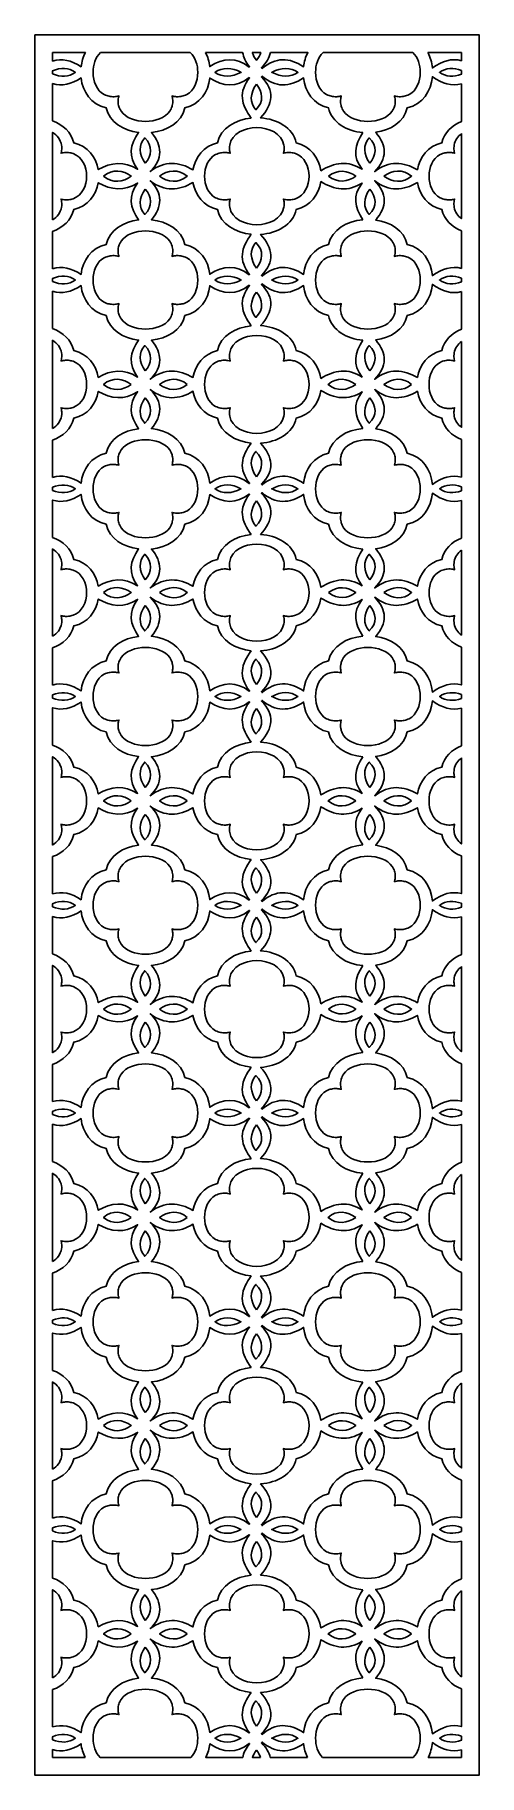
# Model space of a CAD drawing. Header units: centimetres. Extents: x 9.2 to 13.8, y -9 to 9.
import ezdxf

# ---------------------------------------------------------------- set-up
doc = ezdxf.new("R2010")
doc.units = ezdxf.units.CM
doc.header["$MEASUREMENT"] = 0
doc.layers.add('layer 1', color=7, linetype='Continuous')

msp = doc.modelspace()

# ---------------------------------------------------------------- linework, layer by layer
at = {"layer": 'layer 1', "color": 250}
for points, knots in [([(9.23731, 9.00076), (9.23731, 9.00076), (13.8294, 9.00076), (13.8294, 9.00076), (13.8294, 9.00076), (13.8294, 9.00076), (13.8294, -9.00021), (13.8294, -9.00021), (13.8294, -9.00021), (13.8294, -9.00021), (9.23731, -9.00021), (9.23731, -9.00021), (9.23731, -9.00021), (9.23731, -9.00021), (9.23731, 9.00076), (9.23731, 9.00076)], [0, 0, 0, 0, 0.2, 0.2, 0.2, 0.2, 0.4, 0.4, 0.4, 0.4, 0.6, 0.6, 0.6, 0.6, 1, 1, 1, 1]), ([(9.42099, 8.81708), (9.42099, 8.81708), (9.76009, 8.81708), (9.76009, 8.81708), (9.76009, 8.81708), (9.73614, 8.7724), (9.72124, 8.72225), (9.71535, 8.67075), (9.71535, 8.67075), (9.61602, 8.73702), (9.51782, 8.75988), (9.42099, 8.72984), (9.42099, 8.72984), (9.42099, 8.72984), (9.42099, 8.81708), (9.42099, 8.81708)], [0, 0, 0, 0, 0.2, 0.2, 0.2, 0.2, 0.4, 0.4, 0.4, 0.4, 0.6, 0.6, 0.6, 0.6, 1, 1, 1, 1]), ([(9.42099, 8.59683), (9.42099, 8.59683), (9.42099, 8.62881), (9.42099, 8.62881), (9.42099, 8.62881), (9.50347, 8.66395), (9.59219, 8.66059), (9.65555, 8.61348), (9.65555, 8.61348), (9.65622, 8.61311), (9.65604, 8.61249), (9.65553, 8.61212), (9.65553, 8.61212), (9.59219, 8.56502), (9.50346, 8.56169), (9.42099, 8.59683)], [0, 0, 0, 0, 0.2, 0.2, 0.2, 0.2, 0.4, 0.4, 0.4, 0.4, 0.6, 0.6, 0.6, 0.6, 1, 1, 1, 1]), ([(9.91761, 8.81708), (9.91761, 8.81708), (10.8436, 8.81708), (10.8436, 8.81708), (10.8436, 8.81708), (10.89695, 8.76864), (10.92262, 8.69027), (10.92049, 8.6128), (10.92049, 8.6128), (10.92307, 8.51923), (10.88513, 8.42436), (10.8068, 8.3825), (10.8068, 8.3825), (10.79809, 8.37836), (10.78958, 8.37479), (10.7805, 8.37146), (10.7805, 8.37146), (10.76452, 8.36641), (10.74959, 8.36323), (10.73284, 8.36124), (10.73284, 8.36124), (10.72251, 8.36052), (10.71263, 8.36028), (10.70227, 8.36053), (10.70227, 8.36053), (10.6858, 8.36171), (10.67102, 8.36408), (10.65518, 8.36818), (10.65518, 8.36818), (10.6557, 8.3666), (10.65622, 8.36499), (10.6567, 8.36338), (10.6567, 8.36338), (10.66093, 8.34652), (10.663, 8.33098), (10.66347, 8.31368), (10.66347, 8.31368), (10.66319, 8.30336), (10.6624, 8.29356), (10.66099, 8.28332), (10.66099, 8.28332), (10.65778, 8.26674), (10.65328, 8.25203), (10.64659, 8.23634), (10.64659, 8.23634), (10.64223, 8.22741), (10.63761, 8.21907), (10.63234, 8.21057), (10.63234, 8.21057), (10.53553, 8.07079), (10.22552, 8.07097), (10.12886, 8.21057), (10.12886, 8.21057), (10.12356, 8.21907), (10.11895, 8.22741), (10.1146, 8.23634), (10.1146, 8.23634), (10.10791, 8.25203), (10.1034, 8.26674), (10.1002, 8.28332), (10.1002, 8.28332), (10.09879, 8.29356), (10.098, 8.30336), (10.09772, 8.31368), (10.09772, 8.31368), (10.09819, 8.33098), (10.10027, 8.34652), (10.10447, 8.36338), (10.10447, 8.36338), (10.10497, 8.36499), (10.10549, 8.3666), (10.106, 8.36818), (10.106, 8.36818), (10.09018, 8.36408), (10.07538, 8.36171), (10.0589, 8.36053), (10.0589, 8.36053), (10.04855, 8.36028), (10.03868, 8.36052), (10.02834, 8.36124), (10.02834, 8.36124), (10.01159, 8.36323), (9.99667, 8.36641), (9.98069, 8.37146), (9.98069, 8.37146), (9.97161, 8.37479), (9.96309, 8.37836), (9.95441, 8.3825), (9.95441, 8.3825), (9.87639, 8.42417), (9.83839, 8.51921), (9.84048, 8.6128), (9.84048, 8.6128), (9.83875, 8.69027), (9.86445, 8.76871), (9.91761, 8.81708)], [0, 0, 0, 0, 0.04, 0.04, 0.04, 0.04, 0.08, 0.08, 0.08, 0.08, 0.12, 0.12, 0.12, 0.12, 0.16, 0.16, 0.16, 0.16, 0.2, 0.2, 0.2, 0.2, 0.24, 0.24, 0.24, 0.24, 0.28, 0.28, 0.28, 0.28, 0.32, 0.32, 0.32, 0.32, 0.36, 0.36, 0.36, 0.36, 0.4, 0.4, 0.4, 0.4, 0.44, 0.44, 0.44, 0.44, 0.48, 0.48, 0.48, 0.48, 0.52, 0.52, 0.52, 0.52, 0.56, 0.56, 0.56, 0.56, 0.6, 0.6, 0.6, 0.6, 0.64, 0.64, 0.64, 0.64, 0.68, 0.68, 0.68, 0.68, 0.72, 0.72, 0.72, 0.72, 0.76, 0.76, 0.76, 0.76, 0.8, 0.8, 0.8, 0.8, 0.84, 0.84, 0.84, 0.84, 0.88, 0.88, 0.88, 0.88, 0.92, 0.92, 0.92, 0.92, 1, 1, 1, 1]), ([(11.00103, 8.81708), (11.00103, 8.81708), (11.38487, 8.81708), (11.38487, 8.81708), (11.38487, 8.81708), (11.39323, 8.76842), (11.41637, 8.71938), (11.45707, 8.66989), (11.45707, 8.66989), (11.45603, 8.669), (11.45502, 8.66809), (11.45405, 8.66715), (11.45405, 8.66715), (11.32056, 8.77066), (11.18421, 8.76379), (11.04565, 8.67228), (11.04565, 8.67228), (11.03965, 8.72325), (11.02476, 8.77284), (11.00103, 8.81708)], [0, 0, 0, 0, 0.16666667, 0.16666667, 0.16666667, 0.16666667, 0.33333333, 0.33333333, 0.33333333, 0.33333333, 0.5, 0.5, 0.5, 0.5, 0.66666667, 0.66666667, 0.66666667, 0.66666667, 1, 1, 1, 1]), ([(11.36968, 8.61348), (11.36968, 8.61348), (11.36728, 8.61348), (11.36728, 8.61348), (11.36728, 8.61348), (11.27666, 8.66408), (11.17297, 8.66661), (11.10153, 8.61348), (11.10153, 8.61348), (11.10153, 8.61348), (11.09972, 8.61348), (11.09972, 8.61348), (11.09972, 8.61348), (11.10001, 8.61325), (11.10032, 8.61303), (11.10063, 8.6128), (11.10063, 8.6128), (11.10032, 8.61258), (11.10001, 8.61236), (11.09972, 8.61212), (11.09972, 8.61212), (11.09972, 8.61212), (11.10154, 8.61212), (11.10154, 8.61212), (11.10154, 8.61212), (11.17297, 8.55901), (11.27665, 8.56154), (11.36726, 8.61212), (11.36726, 8.61212), (11.36726, 8.61212), (11.36968, 8.61212), (11.36968, 8.61212), (11.36968, 8.61212), (11.36928, 8.61236), (11.36887, 8.61258), (11.36848, 8.6128), (11.36848, 8.6128), (11.36887, 8.61303), (11.36928, 8.61325), (11.36968, 8.61348)], [0, 0, 0, 0, 0.09090909, 0.09090909, 0.09090909, 0.09090909, 0.18181818, 0.18181818, 0.18181818, 0.18181818, 0.27272727, 0.27272727, 0.27272727, 0.27272727, 0.36363636, 0.36363636, 0.36363636, 0.36363636, 0.45454545, 0.45454545, 0.45454545, 0.45454545, 0.54545455, 0.54545455, 0.54545455, 0.54545455, 0.63636364, 0.63636364, 0.63636364, 0.63636364, 0.72727273, 0.72727273, 0.72727273, 0.72727273, 0.81818182, 0.81818182, 0.81818182, 0.81818182, 1, 1, 1, 1]), ([(11.48474, 8.81708), (11.48474, 8.81708), (11.57292, 8.81708), (11.57292, 8.81708), (11.57292, 8.81708), (11.56393, 8.78859), (11.54799, 8.76137), (11.5266, 8.73703), (11.5266, 8.73703), (11.50742, 8.76273), (11.49337, 8.78984), (11.48474, 8.81708)], [0, 0, 0, 0, 0.25, 0.25, 0.25, 0.25, 0.5, 0.5, 0.5, 0.5, 1, 1, 1, 1]), ([(11.6719, 8.81708), (11.6719, 8.81708), (12.05879, 8.81708), (12.05879, 8.81708), (12.05879, 8.81708), (12.03483, 8.7724), (12.01994, 8.72225), (12.01406, 8.67075), (12.01406, 8.67075), (11.86857, 8.76783), (11.72549, 8.77172), (11.58561, 8.65273), (11.58561, 8.65273), (11.58377, 8.65562), (11.58171, 8.65841), (11.57948, 8.66103), (11.57948, 8.66103), (11.63118, 8.71259), (11.66128, 8.76462), (11.6719, 8.81708)], [0, 0, 0, 0, 0.16666667, 0.16666667, 0.16666667, 0.16666667, 0.33333333, 0.33333333, 0.33333333, 0.33333333, 0.5, 0.5, 0.5, 0.5, 0.66666667, 0.66666667, 0.66666667, 0.66666667, 1, 1, 1, 1]), ([(11.95604, 8.61348), (11.95604, 8.61348), (11.95423, 8.61348), (11.95423, 8.61348), (11.95423, 8.61348), (11.8828, 8.66661), (11.77912, 8.66408), (11.68849, 8.61348), (11.68849, 8.61348), (11.68849, 8.61348), (11.68609, 8.61348), (11.68609, 8.61348), (11.68609, 8.61348), (11.68648, 8.61325), (11.68689, 8.61303), (11.6873, 8.6128), (11.6873, 8.6128), (11.68689, 8.61258), (11.68648, 8.61236), (11.68609, 8.61212), (11.68609, 8.61212), (11.68609, 8.61212), (11.6885, 8.61212), (11.6885, 8.61212), (11.6885, 8.61212), (11.77913, 8.56154), (11.8828, 8.55901), (11.95422, 8.61212), (11.95422, 8.61212), (11.95422, 8.61212), (11.95604, 8.61212), (11.95604, 8.61212), (11.95604, 8.61212), (11.95575, 8.61236), (11.95544, 8.61258), (11.95513, 8.6128), (11.95513, 8.6128), (11.95544, 8.61303), (11.95575, 8.61325), (11.95604, 8.61348)], [0, 0, 0, 0, 0.09090909, 0.09090909, 0.09090909, 0.09090909, 0.18181818, 0.18181818, 0.18181818, 0.18181818, 0.27272727, 0.27272727, 0.27272727, 0.27272727, 0.36363636, 0.36363636, 0.36363636, 0.36363636, 0.45454545, 0.45454545, 0.45454545, 0.45454545, 0.54545455, 0.54545455, 0.54545455, 0.54545455, 0.63636364, 0.63636364, 0.63636364, 0.63636364, 0.72727273, 0.72727273, 0.72727273, 0.72727273, 0.81818182, 0.81818182, 0.81818182, 0.81818182, 1, 1, 1, 1]), ([(12.21631, 8.81708), (12.21631, 8.81708), (13.14229, 8.81708), (13.14229, 8.81708), (13.14229, 8.81708), (13.19564, 8.76864), (13.22131, 8.69027), (13.21919, 8.6128), (13.21919, 8.6128), (13.22176, 8.51923), (13.18382, 8.42436), (13.10549, 8.3825), (13.10549, 8.3825), (13.0968, 8.37836), (13.08829, 8.37479), (13.07919, 8.37146), (13.07919, 8.37146), (13.06321, 8.36641), (13.04829, 8.36323), (13.03155, 8.36124), (13.03155, 8.36124), (13.02121, 8.36052), (13.01134, 8.36028), (13.00096, 8.36053), (13.00096, 8.36053), (12.9845, 8.36171), (12.96971, 8.36408), (12.95388, 8.36818), (12.95388, 8.36818), (12.95441, 8.3666), (12.95492, 8.36499), (12.95541, 8.36338), (12.95541, 8.36338), (12.95963, 8.34652), (12.9617, 8.33098), (12.96218, 8.31368), (12.96218, 8.31368), (12.9619, 8.30336), (12.96111, 8.29356), (12.95969, 8.28332), (12.95969, 8.28332), (12.95649, 8.26674), (12.95198, 8.25203), (12.9453, 8.23634), (12.9453, 8.23634), (12.94093, 8.22741), (12.93631, 8.21907), (12.93104, 8.21057), (12.93104, 8.21057), (12.83425, 8.07079), (12.52423, 8.07097), (12.42755, 8.21057), (12.42755, 8.21057), (12.42228, 8.21907), (12.41767, 8.22741), (12.41329, 8.23634), (12.41329, 8.23634), (12.4066, 8.25203), (12.40212, 8.26674), (12.39889, 8.28332), (12.39889, 8.28332), (12.39748, 8.29356), (12.3967, 8.30336), (12.39642, 8.31368), (12.39642, 8.31368), (12.39688, 8.33098), (12.39897, 8.34652), (12.40318, 8.36338), (12.40318, 8.36338), (12.40368, 8.36499), (12.40419, 8.3666), (12.40471, 8.36818), (12.40471, 8.36818), (12.38888, 8.36408), (12.37409, 8.36171), (12.35762, 8.36053), (12.35762, 8.36053), (12.34725, 8.36028), (12.33739, 8.36052), (12.32704, 8.36124), (12.32704, 8.36124), (12.31029, 8.36323), (12.29537, 8.36641), (12.27939, 8.37146), (12.27939, 8.37146), (12.2703, 8.37479), (12.26181, 8.37836), (12.2531, 8.3825), (12.2531, 8.3825), (12.1751, 8.42417), (12.13708, 8.51921), (12.13917, 8.6128), (12.13917, 8.6128), (12.13744, 8.69027), (12.16317, 8.76871), (12.21631, 8.81708)], [0, 0, 0, 0, 0.04, 0.04, 0.04, 0.04, 0.08, 0.08, 0.08, 0.08, 0.12, 0.12, 0.12, 0.12, 0.16, 0.16, 0.16, 0.16, 0.2, 0.2, 0.2, 0.2, 0.24, 0.24, 0.24, 0.24, 0.28, 0.28, 0.28, 0.28, 0.32, 0.32, 0.32, 0.32, 0.36, 0.36, 0.36, 0.36, 0.4, 0.4, 0.4, 0.4, 0.44, 0.44, 0.44, 0.44, 0.48, 0.48, 0.48, 0.48, 0.52, 0.52, 0.52, 0.52, 0.56, 0.56, 0.56, 0.56, 0.6, 0.6, 0.6, 0.6, 0.64, 0.64, 0.64, 0.64, 0.68, 0.68, 0.68, 0.68, 0.72, 0.72, 0.72, 0.72, 0.76, 0.76, 0.76, 0.76, 0.8, 0.8, 0.8, 0.8, 0.84, 0.84, 0.84, 0.84, 0.88, 0.88, 0.88, 0.88, 0.92, 0.92, 0.92, 0.92, 1, 1, 1, 1]), ([(13.29975, 8.81708), (13.29975, 8.81708), (13.64572, 8.81708), (13.64572, 8.81708), (13.64572, 8.81708), (13.64572, 8.81708), (13.64572, 8.73323), (13.64572, 8.73323), (13.64572, 8.73323), (13.54705, 8.75944), (13.44699, 8.73124), (13.34575, 8.65864), (13.34575, 8.65864), (13.34093, 8.71437), (13.32558, 8.76891), (13.29975, 8.81708)], [0, 0, 0, 0, 0.2, 0.2, 0.2, 0.2, 0.4, 0.4, 0.4, 0.4, 0.6, 0.6, 0.6, 0.6, 1, 1, 1, 1]), ([(13.64572, 8.63296), (13.64572, 8.63296), (13.64572, 8.59269), (13.64572, 8.59269), (13.64572, 8.59269), (13.5662, 8.56206), (13.48217, 8.56696), (13.42143, 8.61212), (13.42143, 8.61212), (13.42143, 8.61212), (13.41961, 8.61212), (13.41961, 8.61212), (13.41961, 8.61212), (13.41992, 8.61236), (13.42021, 8.61258), (13.42052, 8.6128), (13.42052, 8.6128), (13.42021, 8.61303), (13.41992, 8.61325), (13.41961, 8.61348), (13.41961, 8.61348), (13.41961, 8.61348), (13.42142, 8.61348), (13.42142, 8.61348), (13.42142, 8.61348), (13.48216, 8.65866), (13.5662, 8.66359), (13.64572, 8.63296)], [0, 0, 0, 0, 0.125, 0.125, 0.125, 0.125, 0.25, 0.25, 0.25, 0.25, 0.375, 0.375, 0.375, 0.375, 0.5, 0.5, 0.5, 0.5, 0.625, 0.625, 0.625, 0.625, 0.75, 0.75, 0.75, 0.75, 1, 1, 1, 1]), ([(9.42099, 8.10994), (9.42099, 8.10994), (9.42099, 8.49579), (9.42099, 8.49579), (9.42099, 8.49579), (9.51782, 8.46576), (9.61602, 8.48857), (9.71535, 8.55484), (9.71535, 8.55484), (9.73168, 8.41195), (9.81756, 8.27942), (9.97309, 8.24554), (9.97309, 8.24554), (10.00816, 8.09538), (10.15179, 8.01056), (10.3095, 7.99111), (10.3095, 7.99111), (10.22044, 7.8661), (10.20022, 7.73932), (10.29971, 7.60951), (10.29971, 7.60951), (10.16138, 7.69871), (10.02625, 7.683), (9.89298, 7.60595), (9.89298, 7.60595), (9.86794, 7.73575), (9.78376, 7.85091), (9.64031, 7.88218), (9.64031, 7.88218), (9.61411, 7.99438), (9.52811, 8.0703), (9.42099, 8.10994)], [0, 0, 0, 0, 0.11111111, 0.11111111, 0.11111111, 0.11111111, 0.22222222, 0.22222222, 0.22222222, 0.22222222, 0.33333333, 0.33333333, 0.33333333, 0.33333333, 0.44444444, 0.44444444, 0.44444444, 0.44444444, 0.55555556, 0.55555556, 0.55555556, 0.55555556, 0.66666667, 0.66666667, 0.66666667, 0.66666667, 0.77777778, 0.77777778, 0.77777778, 0.77777778, 1, 1, 1, 1]), ([(11.47406, 8.13955), (11.31119, 8.12329), (11.16031, 8.03754), (11.124, 7.88218), (11.124, 7.88218), (10.98009, 7.85081), (10.89581, 7.73497), (10.8711, 7.60464), (10.8711, 7.60464), (10.72674, 7.68886), (10.58021, 7.70135), (10.42985, 7.58679), (10.42985, 7.58679), (10.56316, 7.71839), (10.55556, 7.85305), (10.44203, 7.99003), (10.44203, 7.99003), (10.6035, 8.00718), (10.7523, 8.0923), (10.78809, 8.24554), (10.78809, 8.24554), (10.94307, 8.27931), (11.0289, 8.41102), (11.04565, 8.55332), (11.04565, 8.55332), (11.18421, 8.4618), (11.32056, 8.45495), (11.45405, 8.55846), (11.45405, 8.55846), (11.45502, 8.55752), (11.45603, 8.5566), (11.45707, 8.55572), (11.45707, 8.55572), (11.34042, 8.41388), (11.36808, 8.27572), (11.47406, 8.13955)], [0, 0, 0, 0, 0.1, 0.1, 0.1, 0.1, 0.2, 0.2, 0.2, 0.2, 0.3, 0.3, 0.3, 0.3, 0.4, 0.4, 0.4, 0.4, 0.5, 0.5, 0.5, 0.5, 0.6, 0.6, 0.6, 0.6, 0.7, 0.7, 0.7, 0.7, 0.8, 0.8, 0.8, 0.8, 1, 1, 1, 1]), ([(11.5266, 8.48857), (11.46071, 8.4003), (11.45552, 8.29532), (11.52139, 8.22612), (11.52139, 8.22612), (11.60724, 8.30844), (11.59336, 8.41262), (11.5266, 8.48857)], [0, 0, 0, 0, 0.33333333, 0.33333333, 0.33333333, 0.33333333, 1, 1, 1, 1]), ([(12.62788, 7.98899), (12.5401, 7.86467), (12.52068, 7.73859), (12.61959, 7.60951), (12.61959, 7.60951), (12.47468, 7.70298), (12.33322, 7.68127), (12.19376, 7.59447), (12.19376, 7.59447), (12.17154, 7.72893), (12.08668, 7.85), (11.93902, 7.88218), (11.93902, 7.88218), (11.90138, 8.04333), (11.7404, 8.12962), (11.57066, 8.1411), (11.57066, 8.1411), (11.70156, 8.28504), (11.71794, 8.4265), (11.57948, 8.56457), (11.57948, 8.56457), (11.58171, 8.5672), (11.58377, 8.56999), (11.58561, 8.57286), (11.58561, 8.57286), (11.72549, 8.45387), (11.86857, 8.45778), (12.01406, 8.55484), (12.01406, 8.55484), (12.03038, 8.41195), (12.11627, 8.27942), (12.27178, 8.24554), (12.27178, 8.24554), (12.30832, 8.08914), (12.46259, 8.00362), (12.62788, 7.98899)], [0, 0, 0, 0, 0.1, 0.1, 0.1, 0.1, 0.2, 0.2, 0.2, 0.2, 0.3, 0.3, 0.3, 0.3, 0.4, 0.4, 0.4, 0.4, 0.5, 0.5, 0.5, 0.5, 0.6, 0.6, 0.6, 0.6, 0.7, 0.7, 0.7, 0.7, 0.8, 0.8, 0.8, 0.8, 1, 1, 1, 1]), ([(13.64572, 8.49241), (13.64572, 8.49241), (13.64572, 8.10307), (13.64572, 8.10307), (13.64572, 8.10307), (13.5468, 8.06185), (13.46865, 7.98822), (13.44389, 7.88218), (13.44389, 7.88218), (13.29998, 7.85081), (13.2157, 7.73497), (13.19099, 7.60464), (13.19099, 7.60464), (13.04663, 7.68886), (12.9001, 7.70135), (12.74973, 7.58679), (12.74973, 7.58679), (12.88381, 7.71912), (12.87535, 7.8546), (12.75995, 7.99239), (12.75995, 7.99239), (12.91385, 8.01405), (13.05244, 8.09841), (13.08681, 8.24554), (13.08681, 8.24554), (13.24672, 8.28037), (13.333, 8.41951), (13.34575, 8.56696), (13.34575, 8.56696), (13.44699, 8.49436), (13.54705, 8.4662), (13.64572, 8.49241)], [0, 0, 0, 0, 0.11111111, 0.11111111, 0.11111111, 0.11111111, 0.22222222, 0.22222222, 0.22222222, 0.22222222, 0.33333333, 0.33333333, 0.33333333, 0.33333333, 0.44444444, 0.44444444, 0.44444444, 0.44444444, 0.55555556, 0.55555556, 0.55555556, 0.55555556, 0.66666667, 0.66666667, 0.66666667, 0.66666667, 0.77777778, 0.77777778, 0.77777778, 0.77777778, 1, 1, 1, 1]), ([(9.42099, 7.08697), (9.42099, 7.08697), (9.42099, 7.99045), (9.42099, 7.99045), (9.42099, 7.99045), (9.46783, 7.96064), (9.50227, 7.91747), (9.51321, 7.86098), (9.51321, 7.86098), (9.51461, 7.85074), (9.51542, 7.84094), (9.51569, 7.83064), (9.51569, 7.83064), (9.51522, 7.81332), (9.51314, 7.7978), (9.50891, 7.78094), (9.50891, 7.78094), (9.50843, 7.77933), (9.50792, 7.77772), (9.5074, 7.77613), (9.5074, 7.77613), (9.52323, 7.78023), (9.53801, 7.78261), (9.55448, 7.78377), (9.55448, 7.78377), (9.56486, 7.78402), (9.57472, 7.78379), (9.58507, 7.78305), (9.58507, 7.78305), (9.6018, 7.78107), (9.61672, 7.77791), (9.63271, 7.77287), (9.63271, 7.77287), (9.7258, 7.73873), (9.7724, 7.63863), (9.77282, 7.5387), (9.77282, 7.5387), (9.7724, 7.43875), (9.7258, 7.33866), (9.63271, 7.30453), (9.63271, 7.30453), (9.61672, 7.29948), (9.6018, 7.29631), (9.58507, 7.29433), (9.58507, 7.29433), (9.57472, 7.2936), (9.56486, 7.29338), (9.55448, 7.29362), (9.55448, 7.29362), (9.53801, 7.29478), (9.52323, 7.29716), (9.5074, 7.30125), (9.5074, 7.30125), (9.50792, 7.29966), (9.50843, 7.29806), (9.50891, 7.29645), (9.50891, 7.29645), (9.51314, 7.27959), (9.51522, 7.26406), (9.51569, 7.24675), (9.51569, 7.24675), (9.51542, 7.23645), (9.51461, 7.22663), (9.51321, 7.21641), (9.51321, 7.21641), (9.50227, 7.15991), (9.46783, 7.11678), (9.42099, 7.08697)], [0, 0, 0, 0, 0.05555556, 0.05555556, 0.05555556, 0.05555556, 0.11111111, 0.11111111, 0.11111111, 0.11111111, 0.16666667, 0.16666667, 0.16666667, 0.16666667, 0.22222222, 0.22222222, 0.22222222, 0.22222222, 0.27777778, 0.27777778, 0.27777778, 0.27777778, 0.33333333, 0.33333333, 0.33333333, 0.33333333, 0.38888889, 0.38888889, 0.38888889, 0.38888889, 0.44444444, 0.44444444, 0.44444444, 0.44444444, 0.5, 0.5, 0.5, 0.5, 0.55555556, 0.55555556, 0.55555556, 0.55555556, 0.61111111, 0.61111111, 0.61111111, 0.61111111, 0.66666667, 0.66666667, 0.66666667, 0.66666667, 0.72222222, 0.72222222, 0.72222222, 0.72222222, 0.77777778, 0.77777778, 0.77777778, 0.77777778, 0.83333333, 0.83333333, 0.83333333, 0.83333333, 0.88888889, 0.88888889, 0.88888889, 0.88888889, 1, 1, 1, 1]), ([(10.37882, 7.67262), (10.31293, 7.7609), (10.30774, 7.86587), (10.37362, 7.93507), (10.37362, 7.93507), (10.45945, 7.85274), (10.44559, 7.74857), (10.37882, 7.67262)], [0, 0, 0, 0, 0.33333333, 0.33333333, 0.33333333, 0.33333333, 1, 1, 1, 1]), ([(10.99131, 7.5387), (10.99123, 7.6299), (11.02922, 7.72114), (11.10532, 7.7618), (11.10532, 7.7618), (11.11402, 7.76593), (11.12252, 7.76952), (11.13161, 7.77285), (11.13161, 7.77285), (11.14759, 7.77788), (11.16251, 7.78105), (11.17926, 7.78304), (11.17926, 7.78304), (11.18959, 7.78378), (11.19946, 7.784), (11.20984, 7.78375), (11.20984, 7.78375), (11.22631, 7.78259), (11.24109, 7.78021), (11.25691, 7.77612), (11.25691, 7.77612), (11.2564, 7.7777), (11.25589, 7.7793), (11.25539, 7.78093), (11.25539, 7.78093), (11.25118, 7.79779), (11.24911, 7.81332), (11.24863, 7.83063), (11.24863, 7.83063), (11.24891, 7.84092), (11.2497, 7.85073), (11.2511, 7.86096), (11.2511, 7.86096), (11.29745, 8.10034), (11.76558, 8.10034), (11.81191, 7.86096), (11.81191, 7.86096), (11.81333, 7.85073), (11.81411, 7.84092), (11.81439, 7.83063), (11.81439, 7.83063), (11.81392, 7.81332), (11.81184, 7.79779), (11.80762, 7.78093), (11.80762, 7.78093), (11.80712, 7.7793), (11.80662, 7.7777), (11.80611, 7.77612), (11.80611, 7.77612), (11.82192, 7.78021), (11.83671, 7.78259), (11.85319, 7.78375), (11.85319, 7.78375), (11.86355, 7.784), (11.87342, 7.78378), (11.88377, 7.78304), (11.88377, 7.78304), (11.9005, 7.78105), (11.91542, 7.77788), (11.93142, 7.77285), (11.93142, 7.77285), (12.02449, 7.73872), (12.0711, 7.63862), (12.07153, 7.5387), (12.07153, 7.5387), (12.0711, 7.43877), (12.02449, 7.33867), (11.93142, 7.30453), (11.93142, 7.30453), (11.91542, 7.29949), (11.9005, 7.29634), (11.88377, 7.29435), (11.88377, 7.29435), (11.87342, 7.29361), (11.86355, 7.29339), (11.85319, 7.29363), (11.85319, 7.29363), (11.83671, 7.29479), (11.82192, 7.29717), (11.80611, 7.30127), (11.80611, 7.30127), (11.80662, 7.29968), (11.80712, 7.29808), (11.80762, 7.29646), (11.80762, 7.29646), (11.81184, 7.2796), (11.81392, 7.26408), (11.81439, 7.24676), (11.81439, 7.24676), (11.81411, 7.23647), (11.81333, 7.22666), (11.81191, 7.21643), (11.81191, 7.21643), (11.76558, 6.97704), (11.29745, 6.97704), (11.2511, 7.21643), (11.2511, 7.21643), (11.2497, 7.22666), (11.24891, 7.23647), (11.24863, 7.24676), (11.24863, 7.24676), (11.24911, 7.26408), (11.25118, 7.2796), (11.25539, 7.29646), (11.25539, 7.29646), (11.25589, 7.29808), (11.2564, 7.29968), (11.25691, 7.30127), (11.25691, 7.30127), (11.24109, 7.29717), (11.22631, 7.29479), (11.20984, 7.29363), (11.20984, 7.29363), (11.19946, 7.29339), (11.18959, 7.29361), (11.17926, 7.29435), (11.17926, 7.29435), (11.16251, 7.29634), (11.14759, 7.29949), (11.13161, 7.30453), (11.13161, 7.30453), (11.12252, 7.30787), (11.11402, 7.31145), (11.10532, 7.31559), (11.10532, 7.31559), (11.02922, 7.35625), (10.99123, 7.44749), (10.99131, 7.5387)], [0, 0, 0, 0, 0.03030303, 0.03030303, 0.03030303, 0.03030303, 0.06060606, 0.06060606, 0.06060606, 0.06060606, 0.09090909, 0.09090909, 0.09090909, 0.09090909, 0.12121212, 0.12121212, 0.12121212, 0.12121212, 0.15151515, 0.15151515, 0.15151515, 0.15151515, 0.18181818, 0.18181818, 0.18181818, 0.18181818, 0.21212121, 0.21212121, 0.21212121, 0.21212121, 0.24242424, 0.24242424, 0.24242424, 0.24242424, 0.27272727, 0.27272727, 0.27272727, 0.27272727, 0.3030303, 0.3030303, 0.3030303, 0.3030303, 0.33333333, 0.33333333, 0.33333333, 0.33333333, 0.36363636, 0.36363636, 0.36363636, 0.36363636, 0.39393939, 0.39393939, 0.39393939, 0.39393939, 0.42424242, 0.42424242, 0.42424242, 0.42424242, 0.45454545, 0.45454545, 0.45454545, 0.45454545, 0.48484848, 0.48484848, 0.48484848, 0.48484848, 0.51515152, 0.51515152, 0.51515152, 0.51515152, 0.54545455, 0.54545455, 0.54545455, 0.54545455, 0.57575758, 0.57575758, 0.57575758, 0.57575758, 0.60606061, 0.60606061, 0.60606061, 0.60606061, 0.63636364, 0.63636364, 0.63636364, 0.63636364, 0.66666667, 0.66666667, 0.66666667, 0.66666667, 0.6969697, 0.6969697, 0.6969697, 0.6969697, 0.72727273, 0.72727273, 0.72727273, 0.72727273, 0.75757576, 0.75757576, 0.75757576, 0.75757576, 0.78787879, 0.78787879, 0.78787879, 0.78787879, 0.81818182, 0.81818182, 0.81818182, 0.81818182, 0.84848485, 0.84848485, 0.84848485, 0.84848485, 0.87878788, 0.87878788, 0.87878788, 0.87878788, 0.90909091, 0.90909091, 0.90909091, 0.90909091, 0.93939394, 0.93939394, 0.93939394, 0.93939394, 1, 1, 1, 1]), ([(12.6987, 7.67262), (12.63283, 7.7609), (12.62761, 7.86587), (12.69351, 7.93507), (12.69351, 7.93507), (12.77933, 7.85274), (12.76546, 7.74857), (12.6987, 7.67262)], [0, 0, 0, 0, 0.33333333, 0.33333333, 0.33333333, 0.33333333, 1, 1, 1, 1]), ([(13.64572, 7.97827), (13.64572, 7.97827), (13.64572, 7.09915), (13.64572, 7.09915), (13.64572, 7.09915), (13.60786, 7.12812), (13.58053, 7.16719), (13.57101, 7.2164), (13.57101, 7.2164), (13.5696, 7.22663), (13.5688, 7.23644), (13.56853, 7.24675), (13.56853, 7.24675), (13.569, 7.26406), (13.57108, 7.27959), (13.57528, 7.29645), (13.57528, 7.29645), (13.57578, 7.29806), (13.5763, 7.29966), (13.5768, 7.30125), (13.5768, 7.30125), (13.56098, 7.29716), (13.54619, 7.29478), (13.52972, 7.29361), (13.52972, 7.29361), (13.51935, 7.29336), (13.50948, 7.2936), (13.49914, 7.29433), (13.49914, 7.29433), (13.4824, 7.29631), (13.46748, 7.29948), (13.45148, 7.30451), (13.45148, 7.30451), (13.44241, 7.30785), (13.4339, 7.31143), (13.4252, 7.31557), (13.4252, 7.31557), (13.34909, 7.35623), (13.31112, 7.44748), (13.3112, 7.5387), (13.3112, 7.5387), (13.31112, 7.6299), (13.34909, 7.72116), (13.4252, 7.76182), (13.4252, 7.76182), (13.4339, 7.76596), (13.44241, 7.76953), (13.45148, 7.77287), (13.45148, 7.77287), (13.46748, 7.77791), (13.4824, 7.78108), (13.49914, 7.78306), (13.49914, 7.78306), (13.50948, 7.78379), (13.51935, 7.78402), (13.52972, 7.78378), (13.52972, 7.78378), (13.54619, 7.78261), (13.56098, 7.78023), (13.5768, 7.77614), (13.5768, 7.77614), (13.5763, 7.77772), (13.57578, 7.77933), (13.57528, 7.78094), (13.57528, 7.78094), (13.57108, 7.7978), (13.569, 7.81332), (13.56853, 7.83064), (13.56853, 7.83064), (13.5688, 7.84095), (13.5696, 7.85075), (13.57101, 7.86099), (13.57101, 7.86099), (13.58053, 7.9102), (13.60786, 7.9493), (13.64572, 7.97827)], [0, 0, 0, 0, 0.05, 0.05, 0.05, 0.05, 0.1, 0.1, 0.1, 0.1, 0.15, 0.15, 0.15, 0.15, 0.2, 0.2, 0.2, 0.2, 0.25, 0.25, 0.25, 0.25, 0.3, 0.3, 0.3, 0.3, 0.35, 0.35, 0.35, 0.35, 0.4, 0.4, 0.4, 0.4, 0.45, 0.45, 0.45, 0.45, 0.5, 0.5, 0.5, 0.5, 0.55, 0.55, 0.55, 0.55, 0.6, 0.6, 0.6, 0.6, 0.65, 0.65, 0.65, 0.65, 0.7, 0.7, 0.7, 0.7, 0.75, 0.75, 0.75, 0.75, 0.8, 0.8, 0.8, 0.8, 0.85, 0.85, 0.85, 0.85, 0.9, 0.9, 0.9, 0.9, 1, 1, 1, 1]), ([(9.94841, 7.5387), (10.03814, 7.61743), (10.1517, 7.59995), (10.23447, 7.5387), (10.23447, 7.5387), (10.1517, 7.47744), (10.03814, 7.45995), (9.94841, 7.5387)], [0, 0, 0, 0, 0.33333333, 0.33333333, 0.33333333, 0.33333333, 1, 1, 1, 1]), ([(10.52573, 7.5387), (10.6085, 7.59995), (10.72206, 7.61743), (10.81178, 7.5387), (10.81178, 7.5387), (10.72206, 7.45995), (10.6085, 7.47744), (10.52573, 7.5387)], [0, 0, 0, 0, 0.33333333, 0.33333333, 0.33333333, 0.33333333, 1, 1, 1, 1]), ([(12.27391, 7.5387), (12.36271, 7.6121), (12.47329, 7.59867), (12.55436, 7.5387), (12.55436, 7.5387), (12.47329, 7.47871), (12.36271, 7.46528), (12.27391, 7.5387)], [0, 0, 0, 0, 0.33333333, 0.33333333, 0.33333333, 0.33333333, 1, 1, 1, 1]), ([(12.84562, 7.5387), (12.92841, 7.59995), (13.04195, 7.61743), (13.13167, 7.5387), (13.13167, 7.5387), (13.04195, 7.45995), (12.92841, 7.47744), (12.84562, 7.5387)], [0, 0, 0, 0, 0.33333333, 0.33333333, 0.33333333, 0.33333333, 1, 1, 1, 1]), ([(9.42099, 6.58162), (9.42099, 6.58162), (9.42099, 6.96749), (9.42099, 6.96749), (9.42099, 6.96749), (9.52811, 7.00713), (9.61411, 7.083), (9.64031, 7.1952), (9.64031, 7.1952), (9.78376, 7.22648), (9.86794, 7.34164), (9.89298, 7.47143), (9.89298, 7.47143), (10.02625, 7.39438), (10.16138, 7.37868), (10.29971, 7.46789), (10.29971, 7.46789), (10.20022, 7.33807), (10.22044, 7.21129), (10.3095, 7.08627), (10.3095, 7.08627), (10.15179, 7.06681), (10.00816, 6.98201), (9.97309, 6.83185), (9.97309, 6.83185), (9.81756, 6.79797), (9.73168, 6.66543), (9.71535, 6.52254), (9.71535, 6.52254), (9.61602, 6.58881), (9.51782, 6.61165), (9.42099, 6.58162)], [0, 0, 0, 0, 0.11111111, 0.11111111, 0.11111111, 0.11111111, 0.22222222, 0.22222222, 0.22222222, 0.22222222, 0.33333333, 0.33333333, 0.33333333, 0.33333333, 0.44444444, 0.44444444, 0.44444444, 0.44444444, 0.55555556, 0.55555556, 0.55555556, 0.55555556, 0.66666667, 0.66666667, 0.66666667, 0.66666667, 0.77777778, 0.77777778, 0.77777778, 0.77777778, 1, 1, 1, 1]), ([(10.37882, 7.40477), (10.31293, 7.31649), (10.30774, 7.21152), (10.37362, 7.14233), (10.37362, 7.14233), (10.45945, 7.22465), (10.44559, 7.32882), (10.37882, 7.40477)], [0, 0, 0, 0, 0.33333333, 0.33333333, 0.33333333, 0.33333333, 1, 1, 1, 1]), ([(11.47406, 6.93783), (11.31119, 6.95409), (11.16031, 7.03983), (11.124, 7.1952), (11.124, 7.1952), (10.98009, 7.22657), (10.89581, 7.34242), (10.8711, 7.47274), (10.8711, 7.47274), (10.72674, 7.38853), (10.58021, 7.37604), (10.42985, 7.4906), (10.42985, 7.4906), (10.56316, 7.35901), (10.55556, 7.22435), (10.44203, 7.08736), (10.44203, 7.08736), (10.6035, 7.07021), (10.7523, 6.98509), (10.78809, 6.83185), (10.78809, 6.83185), (10.94307, 6.79808), (11.0289, 6.66638), (11.04565, 6.52406), (11.04565, 6.52406), (11.18421, 6.61559), (11.32056, 6.62245), (11.45405, 6.51893), (11.45405, 6.51893), (11.45502, 6.51987), (11.45603, 6.52078), (11.45707, 6.52167), (11.45707, 6.52167), (11.34042, 6.66352), (11.36808, 6.80166), (11.47406, 6.93783)], [0, 0, 0, 0, 0.1, 0.1, 0.1, 0.1, 0.2, 0.2, 0.2, 0.2, 0.3, 0.3, 0.3, 0.3, 0.4, 0.4, 0.4, 0.4, 0.5, 0.5, 0.5, 0.5, 0.6, 0.6, 0.6, 0.6, 0.7, 0.7, 0.7, 0.7, 0.8, 0.8, 0.8, 0.8, 1, 1, 1, 1]), ([(12.62788, 7.08839), (12.5401, 7.21271), (12.52068, 7.3388), (12.61959, 7.46789), (12.61959, 7.46789), (12.47468, 7.37441), (12.33322, 7.39611), (12.19376, 7.48291), (12.19376, 7.48291), (12.17154, 7.34846), (12.08668, 7.22739), (11.93902, 7.1952), (11.93902, 7.1952), (11.90138, 7.03406), (11.7404, 6.94778), (11.57066, 6.9363), (11.57066, 6.9363), (11.70156, 6.79234), (11.71794, 6.65088), (11.57948, 6.51282), (11.57948, 6.51282), (11.58171, 6.51019), (11.58377, 6.5074), (11.58561, 6.50453), (11.58561, 6.50453), (11.72549, 6.62351), (11.86857, 6.61961), (12.01406, 6.52254), (12.01406, 6.52254), (12.03038, 6.66543), (12.11627, 6.79797), (12.27178, 6.83185), (12.27178, 6.83185), (12.30832, 6.98825), (12.46259, 7.07377), (12.62788, 7.08839)], [0, 0, 0, 0, 0.1, 0.1, 0.1, 0.1, 0.2, 0.2, 0.2, 0.2, 0.3, 0.3, 0.3, 0.3, 0.4, 0.4, 0.4, 0.4, 0.5, 0.5, 0.5, 0.5, 0.6, 0.6, 0.6, 0.6, 0.7, 0.7, 0.7, 0.7, 0.8, 0.8, 0.8, 0.8, 1, 1, 1, 1]), ([(12.6987, 7.40477), (12.63283, 7.31649), (12.62761, 7.21152), (12.69351, 7.14233), (12.69351, 7.14233), (12.77933, 7.22465), (12.76546, 7.32882), (12.6987, 7.40477)], [0, 0, 0, 0, 0.33333333, 0.33333333, 0.33333333, 0.33333333, 1, 1, 1, 1]), ([(13.64572, 6.97436), (13.64572, 6.97436), (13.64572, 6.58502), (13.64572, 6.58502), (13.64572, 6.58502), (13.54705, 6.61122), (13.44699, 6.58303), (13.34575, 6.51042), (13.34575, 6.51042), (13.333, 6.65788), (13.24672, 6.797), (13.08681, 6.83185), (13.08681, 6.83185), (13.05244, 6.97899), (12.91385, 7.06333), (12.75995, 7.08499), (12.75995, 7.08499), (12.87535, 7.22279), (12.88381, 7.35826), (12.74973, 7.4906), (12.74973, 7.4906), (12.9001, 7.37604), (13.04663, 7.38853), (13.19099, 7.47274), (13.19099, 7.47274), (13.2157, 7.34242), (13.29998, 7.22657), (13.44389, 7.1952), (13.44389, 7.1952), (13.46865, 7.08916), (13.5468, 7.01558), (13.64572, 6.97436)], [0, 0, 0, 0, 0.11111111, 0.11111111, 0.11111111, 0.11111111, 0.22222222, 0.22222222, 0.22222222, 0.22222222, 0.33333333, 0.33333333, 0.33333333, 0.33333333, 0.44444444, 0.44444444, 0.44444444, 0.44444444, 0.55555556, 0.55555556, 0.55555556, 0.55555556, 0.66666667, 0.66666667, 0.66666667, 0.66666667, 0.77777778, 0.77777778, 0.77777778, 0.77777778, 1, 1, 1, 1]), ([(9.84048, 6.46458), (9.83839, 6.55819), (9.87639, 6.65322), (9.95441, 6.69488), (9.95441, 6.69488), (9.96309, 6.69903), (9.97161, 6.7026), (9.98069, 6.70594), (9.98069, 6.70594), (9.99667, 6.71096), (10.01159, 6.71416), (10.02834, 6.71613), (10.02834, 6.71613), (10.03868, 6.71687), (10.04855, 6.71709), (10.0589, 6.71686), (10.0589, 6.71686), (10.07538, 6.71568), (10.09018, 6.71331), (10.106, 6.7092), (10.106, 6.7092), (10.10549, 6.71079), (10.10497, 6.7124), (10.10447, 6.71401), (10.10447, 6.71401), (10.10027, 6.73087), (10.09819, 6.74641), (10.09772, 6.76371), (10.09772, 6.76371), (10.098, 6.77403), (10.09879, 6.78382), (10.1002, 6.79407), (10.1002, 6.79407), (10.1034, 6.81064), (10.10791, 6.82535), (10.1146, 6.84104), (10.1146, 6.84104), (10.11895, 6.84998), (10.12356, 6.85832), (10.12886, 6.86681), (10.12886, 6.86681), (10.22552, 7.00643), (10.53553, 7.00659), (10.63234, 6.86681), (10.63234, 6.86681), (10.63761, 6.85832), (10.64223, 6.84998), (10.64659, 6.84104), (10.64659, 6.84104), (10.65328, 6.82535), (10.65778, 6.81064), (10.66099, 6.79407), (10.66099, 6.79407), (10.6624, 6.78382), (10.66319, 6.77403), (10.66347, 6.76371), (10.66347, 6.76371), (10.663, 6.74641), (10.66093, 6.73087), (10.6567, 6.71401), (10.6567, 6.71401), (10.65622, 6.7124), (10.6557, 6.71079), (10.65518, 6.7092), (10.65518, 6.7092), (10.67102, 6.71331), (10.6858, 6.71568), (10.70227, 6.71686), (10.70227, 6.71686), (10.71263, 6.71709), (10.72251, 6.71687), (10.73284, 6.71613), (10.73284, 6.71613), (10.74959, 6.71416), (10.76452, 6.71096), (10.7805, 6.70594), (10.7805, 6.70594), (10.78958, 6.7026), (10.79809, 6.69903), (10.8068, 6.69488), (10.8068, 6.69488), (10.88513, 6.65303), (10.92307, 6.55815), (10.92049, 6.46458), (10.92049, 6.46458), (10.92307, 6.37102), (10.88513, 6.27614), (10.8068, 6.23429), (10.8068, 6.23429), (10.79809, 6.23014), (10.78958, 6.22657), (10.7805, 6.22324), (10.7805, 6.22324), (10.76452, 6.2182), (10.74959, 6.21501), (10.73284, 6.21304), (10.73284, 6.21304), (10.72251, 6.2123), (10.71263, 6.21208), (10.70227, 6.21232), (10.70227, 6.21232), (10.6858, 6.2135), (10.67102, 6.21586), (10.65518, 6.21997), (10.65518, 6.21997), (10.6557, 6.21838), (10.65622, 6.21677), (10.6567, 6.21516), (10.6567, 6.21516), (10.66093, 6.19831), (10.663, 6.18277), (10.66347, 6.16546), (10.66347, 6.16546), (10.66319, 6.15514), (10.6624, 6.14535), (10.66099, 6.1351), (10.66099, 6.1351), (10.65778, 6.11854), (10.65328, 6.10381), (10.64659, 6.08813), (10.64659, 6.08813), (10.64223, 6.0792), (10.63761, 6.07086), (10.63234, 6.06236), (10.63234, 6.06236), (10.53553, 5.92259), (10.22552, 5.92275), (10.12886, 6.06236), (10.12886, 6.06236), (10.12356, 6.07086), (10.11895, 6.0792), (10.1146, 6.08813), (10.1146, 6.08813), (10.10791, 6.10381), (10.1034, 6.11854), (10.1002, 6.1351), (10.1002, 6.1351), (10.09879, 6.14535), (10.098, 6.15514), (10.09772, 6.16546), (10.09772, 6.16546), (10.09819, 6.18277), (10.10027, 6.19831), (10.10447, 6.21516), (10.10447, 6.21516), (10.10497, 6.21677), (10.10549, 6.21838), (10.106, 6.21997), (10.106, 6.21997), (10.09018, 6.21586), (10.07538, 6.2135), (10.0589, 6.21232), (10.0589, 6.21232), (10.04855, 6.21208), (10.03868, 6.2123), (10.02834, 6.21304), (10.02834, 6.21304), (10.01159, 6.21501), (9.99667, 6.2182), (9.98069, 6.22324), (9.98069, 6.22324), (9.97161, 6.22657), (9.96309, 6.23014), (9.95441, 6.23429), (9.95441, 6.23429), (9.87639, 6.27596), (9.83839, 6.37099), (9.84048, 6.46458)], [0, 0, 0, 0, 0.02325581, 0.02325581, 0.02325581, 0.02325581, 0.04651163, 0.04651163, 0.04651163, 0.04651163, 0.06976744, 0.06976744, 0.06976744, 0.06976744, 0.09302326, 0.09302326, 0.09302326, 0.09302326, 0.11627907, 0.11627907, 0.11627907, 0.11627907, 0.13953488, 0.13953488, 0.13953488, 0.13953488, 0.1627907, 0.1627907, 0.1627907, 0.1627907, 0.18604651, 0.18604651, 0.18604651, 0.18604651, 0.20930233, 0.20930233, 0.20930233, 0.20930233, 0.23255814, 0.23255814, 0.23255814, 0.23255814, 0.25581395, 0.25581395, 0.25581395, 0.25581395, 0.27906977, 0.27906977, 0.27906977, 0.27906977, 0.30232558, 0.30232558, 0.30232558, 0.30232558, 0.3255814, 0.3255814, 0.3255814, 0.3255814, 0.34883721, 0.34883721, 0.34883721, 0.34883721, 0.37209302, 0.37209302, 0.37209302, 0.37209302, 0.39534884, 0.39534884, 0.39534884, 0.39534884, 0.41860465, 0.41860465, 0.41860465, 0.41860465, 0.44186047, 0.44186047, 0.44186047, 0.44186047, 0.46511628, 0.46511628, 0.46511628, 0.46511628, 0.48837209, 0.48837209, 0.48837209, 0.48837209, 0.51162791, 0.51162791, 0.51162791, 0.51162791, 0.53488372, 0.53488372, 0.53488372, 0.53488372, 0.55813953, 0.55813953, 0.55813953, 0.55813953, 0.58139535, 0.58139535, 0.58139535, 0.58139535, 0.60465116, 0.60465116, 0.60465116, 0.60465116, 0.62790698, 0.62790698, 0.62790698, 0.62790698, 0.65116279, 0.65116279, 0.65116279, 0.65116279, 0.6744186, 0.6744186, 0.6744186, 0.6744186, 0.69767442, 0.69767442, 0.69767442, 0.69767442, 0.72093023, 0.72093023, 0.72093023, 0.72093023, 0.74418605, 0.74418605, 0.74418605, 0.74418605, 0.76744186, 0.76744186, 0.76744186, 0.76744186, 0.79069767, 0.79069767, 0.79069767, 0.79069767, 0.81395349, 0.81395349, 0.81395349, 0.81395349, 0.8372093, 0.8372093, 0.8372093, 0.8372093, 0.86046512, 0.86046512, 0.86046512, 0.86046512, 0.88372093, 0.88372093, 0.88372093, 0.88372093, 0.90697674, 0.90697674, 0.90697674, 0.90697674, 0.93023256, 0.93023256, 0.93023256, 0.93023256, 0.95348837, 0.95348837, 0.95348837, 0.95348837, 1, 1, 1, 1]), ([(11.5266, 6.58882), (11.46071, 6.67709), (11.45552, 6.78207), (11.52139, 6.85127), (11.52139, 6.85127), (11.60724, 6.76895), (11.59336, 6.66477), (11.5266, 6.58882)], [0, 0, 0, 0, 0.33333333, 0.33333333, 0.33333333, 0.33333333, 1, 1, 1, 1]), ([(12.13917, 6.46458), (12.13708, 6.55819), (12.1751, 6.65322), (12.2531, 6.69488), (12.2531, 6.69488), (12.26181, 6.69903), (12.2703, 6.7026), (12.27939, 6.70594), (12.27939, 6.70594), (12.29537, 6.71096), (12.31029, 6.71416), (12.32704, 6.71613), (12.32704, 6.71613), (12.33739, 6.71687), (12.34725, 6.71709), (12.35762, 6.71686), (12.35762, 6.71686), (12.37409, 6.71568), (12.38888, 6.71331), (12.40471, 6.7092), (12.40471, 6.7092), (12.40419, 6.71079), (12.40368, 6.7124), (12.40318, 6.71401), (12.40318, 6.71401), (12.39897, 6.73087), (12.39688, 6.74641), (12.39642, 6.76371), (12.39642, 6.76371), (12.3967, 6.77403), (12.39748, 6.78382), (12.39889, 6.79407), (12.39889, 6.79407), (12.40212, 6.81064), (12.4066, 6.82535), (12.41329, 6.84104), (12.41329, 6.84104), (12.41767, 6.84998), (12.42228, 6.85832), (12.42755, 6.86681), (12.42755, 6.86681), (12.52423, 7.00643), (12.83425, 7.00659), (12.93104, 6.86681), (12.93104, 6.86681), (12.93631, 6.85832), (12.94093, 6.84998), (12.9453, 6.84104), (12.9453, 6.84104), (12.95198, 6.82535), (12.95649, 6.81064), (12.95969, 6.79407), (12.95969, 6.79407), (12.96111, 6.78382), (12.9619, 6.77403), (12.96218, 6.76371), (12.96218, 6.76371), (12.9617, 6.74641), (12.95963, 6.73087), (12.95541, 6.71401), (12.95541, 6.71401), (12.95492, 6.7124), (12.95441, 6.71079), (12.95388, 6.7092), (12.95388, 6.7092), (12.96971, 6.71331), (12.9845, 6.71568), (13.00096, 6.71686), (13.00096, 6.71686), (13.01134, 6.71709), (13.02121, 6.71687), (13.03155, 6.71613), (13.03155, 6.71613), (13.04829, 6.71416), (13.06321, 6.71096), (13.07919, 6.70594), (13.07919, 6.70594), (13.08829, 6.7026), (13.0968, 6.69903), (13.10549, 6.69488), (13.10549, 6.69488), (13.18382, 6.65303), (13.22176, 6.55815), (13.21919, 6.46458), (13.21919, 6.46458), (13.22176, 6.37102), (13.18382, 6.27614), (13.10549, 6.23429), (13.10549, 6.23429), (13.0968, 6.23014), (13.08829, 6.22657), (13.07919, 6.22324), (13.07919, 6.22324), (13.06321, 6.2182), (13.04829, 6.21501), (13.03155, 6.21304), (13.03155, 6.21304), (13.02121, 6.2123), (13.01134, 6.21208), (13.00096, 6.21232), (13.00096, 6.21232), (12.9845, 6.2135), (12.96971, 6.21586), (12.95388, 6.21997), (12.95388, 6.21997), (12.95441, 6.21838), (12.95492, 6.21677), (12.95541, 6.21516), (12.95541, 6.21516), (12.95963, 6.19831), (12.9617, 6.18277), (12.96218, 6.16546), (12.96218, 6.16546), (12.9619, 6.15514), (12.96111, 6.14535), (12.95969, 6.1351), (12.95969, 6.1351), (12.95649, 6.11854), (12.95198, 6.10381), (12.9453, 6.08813), (12.9453, 6.08813), (12.94093, 6.0792), (12.93631, 6.07086), (12.93104, 6.06236), (12.93104, 6.06236), (12.83425, 5.92259), (12.52423, 5.92275), (12.42755, 6.06236), (12.42755, 6.06236), (12.42228, 6.07086), (12.41767, 6.0792), (12.41329, 6.08813), (12.41329, 6.08813), (12.4066, 6.10381), (12.40212, 6.11854), (12.39889, 6.1351), (12.39889, 6.1351), (12.39748, 6.14535), (12.3967, 6.15514), (12.39642, 6.16546), (12.39642, 6.16546), (12.39688, 6.18277), (12.39897, 6.19831), (12.40318, 6.21516), (12.40318, 6.21516), (12.40368, 6.21677), (12.40419, 6.21838), (12.40471, 6.21997), (12.40471, 6.21997), (12.38888, 6.21586), (12.37409, 6.2135), (12.35762, 6.21232), (12.35762, 6.21232), (12.34725, 6.21208), (12.33739, 6.2123), (12.32704, 6.21304), (12.32704, 6.21304), (12.31029, 6.21501), (12.29537, 6.2182), (12.27939, 6.22324), (12.27939, 6.22324), (12.2703, 6.22657), (12.26181, 6.23014), (12.2531, 6.23429), (12.2531, 6.23429), (12.1751, 6.27596), (12.13708, 6.37099), (12.13917, 6.46458)], [0, 0, 0, 0, 0.02325581, 0.02325581, 0.02325581, 0.02325581, 0.04651163, 0.04651163, 0.04651163, 0.04651163, 0.06976744, 0.06976744, 0.06976744, 0.06976744, 0.09302326, 0.09302326, 0.09302326, 0.09302326, 0.11627907, 0.11627907, 0.11627907, 0.11627907, 0.13953488, 0.13953488, 0.13953488, 0.13953488, 0.1627907, 0.1627907, 0.1627907, 0.1627907, 0.18604651, 0.18604651, 0.18604651, 0.18604651, 0.20930233, 0.20930233, 0.20930233, 0.20930233, 0.23255814, 0.23255814, 0.23255814, 0.23255814, 0.25581395, 0.25581395, 0.25581395, 0.25581395, 0.27906977, 0.27906977, 0.27906977, 0.27906977, 0.30232558, 0.30232558, 0.30232558, 0.30232558, 0.3255814, 0.3255814, 0.3255814, 0.3255814, 0.34883721, 0.34883721, 0.34883721, 0.34883721, 0.37209302, 0.37209302, 0.37209302, 0.37209302, 0.39534884, 0.39534884, 0.39534884, 0.39534884, 0.41860465, 0.41860465, 0.41860465, 0.41860465, 0.44186047, 0.44186047, 0.44186047, 0.44186047, 0.46511628, 0.46511628, 0.46511628, 0.46511628, 0.48837209, 0.48837209, 0.48837209, 0.48837209, 0.51162791, 0.51162791, 0.51162791, 0.51162791, 0.53488372, 0.53488372, 0.53488372, 0.53488372, 0.55813953, 0.55813953, 0.55813953, 0.55813953, 0.58139535, 0.58139535, 0.58139535, 0.58139535, 0.60465116, 0.60465116, 0.60465116, 0.60465116, 0.62790698, 0.62790698, 0.62790698, 0.62790698, 0.65116279, 0.65116279, 0.65116279, 0.65116279, 0.6744186, 0.6744186, 0.6744186, 0.6744186, 0.69767442, 0.69767442, 0.69767442, 0.69767442, 0.72093023, 0.72093023, 0.72093023, 0.72093023, 0.74418605, 0.74418605, 0.74418605, 0.74418605, 0.76744186, 0.76744186, 0.76744186, 0.76744186, 0.79069767, 0.79069767, 0.79069767, 0.79069767, 0.81395349, 0.81395349, 0.81395349, 0.81395349, 0.8372093, 0.8372093, 0.8372093, 0.8372093, 0.86046512, 0.86046512, 0.86046512, 0.86046512, 0.88372093, 0.88372093, 0.88372093, 0.88372093, 0.90697674, 0.90697674, 0.90697674, 0.90697674, 0.93023256, 0.93023256, 0.93023256, 0.93023256, 0.95348837, 0.95348837, 0.95348837, 0.95348837, 1, 1, 1, 1]), ([(9.42099, 6.4486), (9.42099, 6.4486), (9.42099, 6.48059), (9.42099, 6.48059), (9.42099, 6.48059), (9.50346, 6.51572), (9.59219, 6.51236), (9.65553, 6.46526), (9.65553, 6.46526), (9.65604, 6.46489), (9.65622, 6.46428), (9.65555, 6.46391), (9.65555, 6.46391), (9.59219, 6.4168), (9.50347, 6.41347), (9.42099, 6.4486)], [0, 0, 0, 0, 0.2, 0.2, 0.2, 0.2, 0.4, 0.4, 0.4, 0.4, 0.6, 0.6, 0.6, 0.6, 1, 1, 1, 1]), ([(11.36968, 6.46391), (11.36968, 6.46391), (11.36728, 6.46391), (11.36728, 6.46391), (11.36728, 6.46391), (11.27666, 6.41331), (11.17297, 6.41078), (11.10153, 6.46391), (11.10153, 6.46391), (11.10153, 6.46391), (11.09972, 6.46391), (11.09972, 6.46391), (11.09972, 6.46391), (11.10001, 6.46414), (11.10032, 6.46437), (11.10063, 6.46458), (11.10063, 6.46458), (11.10032, 6.46481), (11.10001, 6.46503), (11.09972, 6.46526), (11.09972, 6.46526), (11.09972, 6.46526), (11.10154, 6.46526), (11.10154, 6.46526), (11.10154, 6.46526), (11.17297, 6.51837), (11.27665, 6.51585), (11.36726, 6.46526), (11.36726, 6.46526), (11.36726, 6.46526), (11.36968, 6.46526), (11.36968, 6.46526), (11.36968, 6.46526), (11.36928, 6.46503), (11.36887, 6.46481), (11.36848, 6.46458), (11.36848, 6.46458), (11.36887, 6.46437), (11.36928, 6.46414), (11.36968, 6.46391)], [0, 0, 0, 0, 0.09090909, 0.09090909, 0.09090909, 0.09090909, 0.18181818, 0.18181818, 0.18181818, 0.18181818, 0.27272727, 0.27272727, 0.27272727, 0.27272727, 0.36363636, 0.36363636, 0.36363636, 0.36363636, 0.45454545, 0.45454545, 0.45454545, 0.45454545, 0.54545455, 0.54545455, 0.54545455, 0.54545455, 0.63636364, 0.63636364, 0.63636364, 0.63636364, 0.72727273, 0.72727273, 0.72727273, 0.72727273, 0.81818182, 0.81818182, 0.81818182, 0.81818182, 1, 1, 1, 1]), ([(11.95604, 6.46391), (11.95604, 6.46391), (11.95423, 6.46391), (11.95423, 6.46391), (11.95423, 6.46391), (11.8828, 6.41078), (11.77912, 6.41331), (11.68849, 6.46391), (11.68849, 6.46391), (11.68849, 6.46391), (11.68609, 6.46391), (11.68609, 6.46391), (11.68609, 6.46391), (11.68648, 6.46414), (11.68689, 6.46437), (11.6873, 6.46458), (11.6873, 6.46458), (11.68689, 6.46481), (11.68648, 6.46503), (11.68609, 6.46526), (11.68609, 6.46526), (11.68609, 6.46526), (11.6885, 6.46526), (11.6885, 6.46526), (11.6885, 6.46526), (11.77913, 6.51585), (11.8828, 6.51837), (11.95422, 6.46526), (11.95422, 6.46526), (11.95422, 6.46526), (11.95604, 6.46526), (11.95604, 6.46526), (11.95604, 6.46526), (11.95575, 6.46503), (11.95544, 6.46481), (11.95513, 6.46458), (11.95513, 6.46458), (11.95544, 6.46437), (11.95575, 6.46414), (11.95604, 6.46391)], [0, 0, 0, 0, 0.09090909, 0.09090909, 0.09090909, 0.09090909, 0.18181818, 0.18181818, 0.18181818, 0.18181818, 0.27272727, 0.27272727, 0.27272727, 0.27272727, 0.36363636, 0.36363636, 0.36363636, 0.36363636, 0.45454545, 0.45454545, 0.45454545, 0.45454545, 0.54545455, 0.54545455, 0.54545455, 0.54545455, 0.63636364, 0.63636364, 0.63636364, 0.63636364, 0.72727273, 0.72727273, 0.72727273, 0.72727273, 0.81818182, 0.81818182, 0.81818182, 0.81818182, 1, 1, 1, 1]), ([(13.64572, 6.48473), (13.64572, 6.48473), (13.64572, 6.44447), (13.64572, 6.44447), (13.64572, 6.44447), (13.5662, 6.41383), (13.48216, 6.41873), (13.42142, 6.46391), (13.42142, 6.46391), (13.42142, 6.46391), (13.41961, 6.46391), (13.41961, 6.46391), (13.41961, 6.46391), (13.41992, 6.46414), (13.42021, 6.46437), (13.42052, 6.46458), (13.42052, 6.46458), (13.42021, 6.46481), (13.41992, 6.46503), (13.41961, 6.46526), (13.41961, 6.46526), (13.41961, 6.46526), (13.42143, 6.46526), (13.42143, 6.46526), (13.42143, 6.46526), (13.48217, 6.51042), (13.5662, 6.51536), (13.64572, 6.48473)], [0, 0, 0, 0, 0.125, 0.125, 0.125, 0.125, 0.25, 0.25, 0.25, 0.25, 0.375, 0.375, 0.375, 0.375, 0.5, 0.5, 0.5, 0.5, 0.625, 0.625, 0.625, 0.625, 0.75, 0.75, 0.75, 0.75, 1, 1, 1, 1]), ([(9.42099, 5.96172), (9.42099, 5.96172), (9.42099, 6.34758), (9.42099, 6.34758), (9.42099, 6.34758), (9.51782, 6.31755), (9.61602, 6.34037), (9.71535, 6.40664), (9.71535, 6.40664), (9.73168, 6.26373), (9.81756, 6.13121), (9.97309, 6.09732), (9.97309, 6.09732), (10.00816, 5.94716), (10.15179, 5.86236), (10.3095, 5.8429), (10.3095, 5.8429), (10.22044, 5.71788), (10.20022, 5.5911), (10.29971, 5.46129), (10.29971, 5.46129), (10.16138, 5.5505), (10.02625, 5.53479), (9.89298, 5.45774), (9.89298, 5.45774), (9.86794, 5.58753), (9.78376, 5.7027), (9.64031, 5.73397), (9.64031, 5.73397), (9.61411, 5.84617), (9.52811, 5.92209), (9.42099, 5.96172)], [0, 0, 0, 0, 0.11111111, 0.11111111, 0.11111111, 0.11111111, 0.22222222, 0.22222222, 0.22222222, 0.22222222, 0.33333333, 0.33333333, 0.33333333, 0.33333333, 0.44444444, 0.44444444, 0.44444444, 0.44444444, 0.55555556, 0.55555556, 0.55555556, 0.55555556, 0.66666667, 0.66666667, 0.66666667, 0.66666667, 0.77777778, 0.77777778, 0.77777778, 0.77777778, 1, 1, 1, 1]), ([(11.47406, 5.99135), (11.31119, 5.97508), (11.16031, 5.88934), (11.124, 5.73397), (11.124, 5.73397), (10.98009, 5.7026), (10.89581, 5.58675), (10.8711, 5.45643), (10.8711, 5.45643), (10.72674, 5.54064), (10.58021, 5.55314), (10.42985, 5.43858), (10.42985, 5.43858), (10.56316, 5.57017), (10.55556, 5.70483), (10.44203, 5.84181), (10.44203, 5.84181), (10.6035, 5.85897), (10.7523, 5.94408), (10.78809, 6.09732), (10.78809, 6.09732), (10.94307, 6.1311), (11.0289, 6.26282), (11.04565, 6.40511), (11.04565, 6.40511), (11.18421, 6.31359), (11.32056, 6.30673), (11.45405, 6.41024), (11.45405, 6.41024), (11.45502, 6.40931), (11.45603, 6.40839), (11.45707, 6.4075), (11.45707, 6.4075), (11.34042, 6.26566), (11.36808, 6.12751), (11.47406, 5.99135)], [0, 0, 0, 0, 0.1, 0.1, 0.1, 0.1, 0.2, 0.2, 0.2, 0.2, 0.3, 0.3, 0.3, 0.3, 0.4, 0.4, 0.4, 0.4, 0.5, 0.5, 0.5, 0.5, 0.6, 0.6, 0.6, 0.6, 0.7, 0.7, 0.7, 0.7, 0.8, 0.8, 0.8, 0.8, 1, 1, 1, 1]), ([(11.5266, 6.34036), (11.46071, 6.25208), (11.45552, 6.1471), (11.52139, 6.07791), (11.52139, 6.07791), (11.60724, 6.16022), (11.59336, 6.2644), (11.5266, 6.34036)], [0, 0, 0, 0, 0.33333333, 0.33333333, 0.33333333, 0.33333333, 1, 1, 1, 1]), ([(12.62788, 5.84077), (12.5401, 5.71646), (12.52068, 5.59038), (12.61959, 5.46129), (12.61959, 5.46129), (12.47468, 5.55477), (12.33322, 5.53306), (12.19376, 5.44626), (12.19376, 5.44626), (12.17154, 5.58071), (12.08668, 5.70178), (11.93902, 5.73397), (11.93902, 5.73397), (11.90138, 5.89511), (11.7404, 5.98141), (11.57066, 5.99288), (11.57066, 5.99288), (11.70156, 6.13683), (11.71794, 6.27829), (11.57948, 6.41636), (11.57948, 6.41636), (11.58171, 6.41899), (11.58377, 6.42177), (11.58561, 6.42466), (11.58561, 6.42466), (11.72549, 6.30567), (11.86857, 6.30957), (12.01406, 6.40664), (12.01406, 6.40664), (12.03038, 6.26373), (12.11627, 6.13121), (12.27178, 6.09732), (12.27178, 6.09732), (12.30832, 5.94093), (12.46259, 5.8554), (12.62788, 5.84077)], [0, 0, 0, 0, 0.1, 0.1, 0.1, 0.1, 0.2, 0.2, 0.2, 0.2, 0.3, 0.3, 0.3, 0.3, 0.4, 0.4, 0.4, 0.4, 0.5, 0.5, 0.5, 0.5, 0.6, 0.6, 0.6, 0.6, 0.7, 0.7, 0.7, 0.7, 0.8, 0.8, 0.8, 0.8, 1, 1, 1, 1]), ([(13.64572, 6.34419), (13.64572, 6.34419), (13.64572, 5.95486), (13.64572, 5.95486), (13.64572, 5.95486), (13.5468, 5.91363), (13.46865, 5.84001), (13.44389, 5.73397), (13.44389, 5.73397), (13.29998, 5.7026), (13.2157, 5.58675), (13.19099, 5.45643), (13.19099, 5.45643), (13.04663, 5.54064), (12.9001, 5.55314), (12.74973, 5.43858), (12.74973, 5.43858), (12.88381, 5.57092), (12.87535, 5.70638), (12.75995, 5.84418), (12.75995, 5.84418), (12.91385, 5.86584), (13.05244, 5.95019), (13.08681, 6.09732), (13.08681, 6.09732), (13.24672, 6.13217), (13.333, 6.2713), (13.34575, 6.41875), (13.34575, 6.41875), (13.44699, 6.34614), (13.54705, 6.31798), (13.64572, 6.34419)], [0, 0, 0, 0, 0.11111111, 0.11111111, 0.11111111, 0.11111111, 0.22222222, 0.22222222, 0.22222222, 0.22222222, 0.33333333, 0.33333333, 0.33333333, 0.33333333, 0.44444444, 0.44444444, 0.44444444, 0.44444444, 0.55555556, 0.55555556, 0.55555556, 0.55555556, 0.66666667, 0.66666667, 0.66666667, 0.66666667, 0.77777778, 0.77777778, 0.77777778, 0.77777778, 1, 1, 1, 1]), ([(12.07153, 5.38486), (12.07259, 5.48636), (12.02597, 5.58911), (11.93142, 5.62378), (11.93142, 5.62378), (11.91542, 5.62882), (11.9005, 5.63199), (11.88377, 5.63397), (11.88377, 5.63397), (11.87342, 5.63471), (11.86355, 5.63493), (11.85319, 5.63468), (11.85319, 5.63468), (11.83671, 5.63352), (11.82192, 5.63115), (11.80611, 5.62705), (11.80611, 5.62705), (11.80662, 5.62865), (11.80712, 5.63023), (11.80762, 5.63186), (11.80762, 5.63186), (11.81184, 5.64872), (11.81392, 5.66425), (11.81439, 5.68156), (11.81439, 5.68156), (11.81411, 5.69186), (11.81333, 5.70166), (11.81191, 5.7119), (11.81191, 5.7119), (11.76558, 5.95127), (11.29745, 5.95127), (11.2511, 5.7119), (11.2511, 5.7119), (11.2497, 5.70166), (11.24891, 5.69186), (11.24863, 5.68156), (11.24863, 5.68156), (11.24911, 5.66425), (11.25118, 5.64872), (11.25539, 5.63186), (11.25539, 5.63186), (11.25589, 5.63023), (11.2564, 5.62865), (11.25691, 5.62705), (11.25691, 5.62705), (11.24109, 5.63115), (11.22631, 5.63352), (11.20984, 5.63468), (11.20984, 5.63468), (11.19946, 5.63493), (11.18959, 5.63471), (11.17926, 5.63397), (11.17926, 5.63397), (11.16251, 5.63199), (11.14759, 5.62882), (11.13161, 5.62378), (11.13161, 5.62378), (11.12252, 5.62044), (11.11402, 5.61687), (11.10532, 5.61274), (11.10532, 5.61274), (11.02789, 5.57137), (10.98995, 5.47764), (10.99137, 5.38486), (10.99137, 5.38486), (10.98995, 5.29208), (11.02789, 5.19835), (11.10532, 5.15699), (11.10532, 5.15699), (11.11402, 5.15284), (11.12252, 5.14926), (11.13161, 5.14593), (11.13161, 5.14593), (11.14759, 5.14089), (11.16251, 5.13772), (11.17926, 5.13575), (11.17926, 5.13575), (11.18959, 5.13501), (11.19946, 5.13478), (11.20984, 5.13502), (11.20984, 5.13502), (11.22631, 5.13619), (11.24109, 5.13857), (11.25691, 5.14265), (11.25691, 5.14265), (11.2564, 5.14108), (11.25589, 5.13948), (11.25539, 5.13786), (11.25539, 5.13786), (11.25118, 5.121), (11.24911, 5.10548), (11.24863, 5.08816), (11.24863, 5.08816), (11.24891, 5.07785), (11.2497, 5.06805), (11.2511, 5.05781), (11.2511, 5.05781), (11.29745, 4.81844), (11.76558, 4.81844), (11.81191, 5.05781), (11.81191, 5.05781), (11.81333, 5.06805), (11.81411, 5.07785), (11.81439, 5.08816), (11.81439, 5.08816), (11.81392, 5.10548), (11.81184, 5.121), (11.80762, 5.13786), (11.80762, 5.13786), (11.80712, 5.13948), (11.80662, 5.14108), (11.80611, 5.14265), (11.80611, 5.14265), (11.82192, 5.13857), (11.83671, 5.13619), (11.85319, 5.13502), (11.85319, 5.13502), (11.86355, 5.13478), (11.87342, 5.13501), (11.88377, 5.13575), (11.88377, 5.13575), (11.9005, 5.13772), (11.91542, 5.14089), (11.93142, 5.14593), (11.93142, 5.14593), (12.02597, 5.18062), (12.07259, 5.28336), (12.07153, 5.38486)], [0, 0, 0, 0, 0.03030303, 0.03030303, 0.03030303, 0.03030303, 0.06060606, 0.06060606, 0.06060606, 0.06060606, 0.09090909, 0.09090909, 0.09090909, 0.09090909, 0.12121212, 0.12121212, 0.12121212, 0.12121212, 0.15151515, 0.15151515, 0.15151515, 0.15151515, 0.18181818, 0.18181818, 0.18181818, 0.18181818, 0.21212121, 0.21212121, 0.21212121, 0.21212121, 0.24242424, 0.24242424, 0.24242424, 0.24242424, 0.27272727, 0.27272727, 0.27272727, 0.27272727, 0.3030303, 0.3030303, 0.3030303, 0.3030303, 0.33333333, 0.33333333, 0.33333333, 0.33333333, 0.36363636, 0.36363636, 0.36363636, 0.36363636, 0.39393939, 0.39393939, 0.39393939, 0.39393939, 0.42424242, 0.42424242, 0.42424242, 0.42424242, 0.45454545, 0.45454545, 0.45454545, 0.45454545, 0.48484848, 0.48484848, 0.48484848, 0.48484848, 0.51515152, 0.51515152, 0.51515152, 0.51515152, 0.54545455, 0.54545455, 0.54545455, 0.54545455, 0.57575758, 0.57575758, 0.57575758, 0.57575758, 0.60606061, 0.60606061, 0.60606061, 0.60606061, 0.63636364, 0.63636364, 0.63636364, 0.63636364, 0.66666667, 0.66666667, 0.66666667, 0.66666667, 0.6969697, 0.6969697, 0.6969697, 0.6969697, 0.72727273, 0.72727273, 0.72727273, 0.72727273, 0.75757576, 0.75757576, 0.75757576, 0.75757576, 0.78787879, 0.78787879, 0.78787879, 0.78787879, 0.81818182, 0.81818182, 0.81818182, 0.81818182, 0.84848485, 0.84848485, 0.84848485, 0.84848485, 0.87878788, 0.87878788, 0.87878788, 0.87878788, 0.90909091, 0.90909091, 0.90909091, 0.90909091, 0.93939394, 0.93939394, 0.93939394, 0.93939394, 1, 1, 1, 1]), ([(9.42099, 4.92837), (9.42099, 4.92837), (9.42099, 5.84139), (9.42099, 5.84139), (9.42099, 5.84139), (9.46783, 5.81157), (9.50227, 5.76841), (9.51321, 5.71191), (9.51321, 5.71191), (9.51461, 5.70168), (9.51542, 5.69187), (9.51569, 5.68157), (9.51569, 5.68157), (9.51522, 5.66426), (9.51314, 5.64873), (9.50891, 5.63188), (9.50891, 5.63188), (9.50843, 5.63025), (9.50792, 5.62865), (9.5074, 5.62707), (9.5074, 5.62707), (9.52323, 5.63116), (9.53801, 5.63354), (9.55448, 5.6347), (9.55448, 5.6347), (9.56486, 5.63495), (9.57472, 5.63472), (9.58507, 5.63398), (9.58507, 5.63398), (9.6018, 5.632), (9.61672, 5.62884), (9.63271, 5.6238), (9.63271, 5.6238), (9.72728, 5.58912), (9.77389, 5.48636), (9.77284, 5.38486), (9.77284, 5.38486), (9.77389, 5.28336), (9.72728, 5.1806), (9.63271, 5.14591), (9.63271, 5.14591), (9.61672, 5.14088), (9.6018, 5.13772), (9.58507, 5.13573), (9.58507, 5.13573), (9.57472, 5.135), (9.56486, 5.13476), (9.55448, 5.13501), (9.55448, 5.13501), (9.53801, 5.13618), (9.52323, 5.13857), (9.5074, 5.14265), (9.5074, 5.14265), (9.50792, 5.14107), (9.50843, 5.13946), (9.50891, 5.13785), (9.50891, 5.13785), (9.51314, 5.12099), (9.51522, 5.10546), (9.51569, 5.08815), (9.51569, 5.08815), (9.51542, 5.07784), (9.51461, 5.06803), (9.51321, 5.0578), (9.51321, 5.0578), (9.50227, 5.00131), (9.46783, 4.95818), (9.42099, 4.92837)], [0, 0, 0, 0, 0.05555556, 0.05555556, 0.05555556, 0.05555556, 0.11111111, 0.11111111, 0.11111111, 0.11111111, 0.16666667, 0.16666667, 0.16666667, 0.16666667, 0.22222222, 0.22222222, 0.22222222, 0.22222222, 0.27777778, 0.27777778, 0.27777778, 0.27777778, 0.33333333, 0.33333333, 0.33333333, 0.33333333, 0.38888889, 0.38888889, 0.38888889, 0.38888889, 0.44444444, 0.44444444, 0.44444444, 0.44444444, 0.5, 0.5, 0.5, 0.5, 0.55555556, 0.55555556, 0.55555556, 0.55555556, 0.61111111, 0.61111111, 0.61111111, 0.61111111, 0.66666667, 0.66666667, 0.66666667, 0.66666667, 0.72222222, 0.72222222, 0.72222222, 0.72222222, 0.77777778, 0.77777778, 0.77777778, 0.77777778, 0.83333333, 0.83333333, 0.83333333, 0.83333333, 0.88888889, 0.88888889, 0.88888889, 0.88888889, 1, 1, 1, 1]), ([(10.37882, 5.5244), (10.31293, 5.61269), (10.30774, 5.71766), (10.37362, 5.78685), (10.37362, 5.78685), (10.45945, 5.70454), (10.44559, 5.60036), (10.37882, 5.5244)], [0, 0, 0, 0, 0.33333333, 0.33333333, 0.33333333, 0.33333333, 1, 1, 1, 1]), ([(12.6987, 5.5244), (12.63283, 5.61269), (12.62761, 5.71766), (12.69351, 5.78685), (12.69351, 5.78685), (12.77933, 5.70454), (12.76546, 5.60036), (12.6987, 5.5244)], [0, 0, 0, 0, 0.33333333, 0.33333333, 0.33333333, 0.33333333, 1, 1, 1, 1]), ([(13.64572, 5.8292), (13.64572, 5.8292), (13.64572, 4.94055), (13.64572, 4.94055), (13.64572, 4.94055), (13.60786, 4.96952), (13.58053, 5.00859), (13.57101, 5.0578), (13.57101, 5.0578), (13.5696, 5.06803), (13.5688, 5.07784), (13.56853, 5.08813), (13.56853, 5.08813), (13.569, 5.10545), (13.57108, 5.12098), (13.57528, 5.13785), (13.57528, 5.13785), (13.57578, 5.13946), (13.5763, 5.14107), (13.5768, 5.14265), (13.5768, 5.14265), (13.56098, 5.13855), (13.54619, 5.13618), (13.52972, 5.13501), (13.52972, 5.13501), (13.51935, 5.13476), (13.50948, 5.13499), (13.49914, 5.13573), (13.49914, 5.13573), (13.4824, 5.13772), (13.46748, 5.14088), (13.45148, 5.14591), (13.45148, 5.14591), (13.44241, 5.14926), (13.4339, 5.15283), (13.4252, 5.15697), (13.4252, 5.15697), (13.34778, 5.19833), (13.30984, 5.29207), (13.31126, 5.38486), (13.31126, 5.38486), (13.30984, 5.47764), (13.34778, 5.57139), (13.4252, 5.61275), (13.4252, 5.61275), (13.4339, 5.6169), (13.44241, 5.62047), (13.45148, 5.62381), (13.45148, 5.62381), (13.46748, 5.62884), (13.4824, 5.63201), (13.49914, 5.634), (13.49914, 5.634), (13.50948, 5.63472), (13.51935, 5.63496), (13.52972, 5.63471), (13.52972, 5.63471), (13.54619, 5.63354), (13.56098, 5.63116), (13.5768, 5.62708), (13.5768, 5.62708), (13.5763, 5.62865), (13.57578, 5.63026), (13.57528, 5.63188), (13.57528, 5.63188), (13.57108, 5.64873), (13.569, 5.66426), (13.56853, 5.68157), (13.56853, 5.68157), (13.5688, 5.69188), (13.5696, 5.70168), (13.57101, 5.71192), (13.57101, 5.71192), (13.58053, 5.76113), (13.60786, 5.80023), (13.64572, 5.8292)], [0, 0, 0, 0, 0.05, 0.05, 0.05, 0.05, 0.1, 0.1, 0.1, 0.1, 0.15, 0.15, 0.15, 0.15, 0.2, 0.2, 0.2, 0.2, 0.25, 0.25, 0.25, 0.25, 0.3, 0.3, 0.3, 0.3, 0.35, 0.35, 0.35, 0.35, 0.4, 0.4, 0.4, 0.4, 0.45, 0.45, 0.45, 0.45, 0.5, 0.5, 0.5, 0.5, 0.55, 0.55, 0.55, 0.55, 0.6, 0.6, 0.6, 0.6, 0.65, 0.65, 0.65, 0.65, 0.7, 0.7, 0.7, 0.7, 0.75, 0.75, 0.75, 0.75, 0.8, 0.8, 0.8, 0.8, 0.85, 0.85, 0.85, 0.85, 0.9, 0.9, 0.9, 0.9, 1, 1, 1, 1]), ([(10.23447, 5.38486), (10.1517, 5.44612), (10.03814, 5.46361), (9.94841, 5.38486), (9.94841, 5.38486), (10.03814, 5.30612), (10.1517, 5.3236), (10.23447, 5.38486)], [0, 0, 0, 0, 0.33333333, 0.33333333, 0.33333333, 0.33333333, 1, 1, 1, 1]), ([(10.81178, 5.38486), (10.72206, 5.46361), (10.6085, 5.44612), (10.52573, 5.38486), (10.52573, 5.38486), (10.6085, 5.3236), (10.72206, 5.30612), (10.81178, 5.38486)], [0, 0, 0, 0, 0.33333333, 0.33333333, 0.33333333, 0.33333333, 1, 1, 1, 1]), ([(12.55436, 5.38486), (12.47158, 5.44612), (12.35803, 5.46361), (12.2683, 5.38486), (12.2683, 5.38486), (12.35803, 5.30612), (12.47158, 5.3236), (12.55436, 5.38486)], [0, 0, 0, 0, 0.33333333, 0.33333333, 0.33333333, 0.33333333, 1, 1, 1, 1]), ([(13.13167, 5.38486), (13.04195, 5.46361), (12.92841, 5.44612), (12.84562, 5.38486), (12.84562, 5.38486), (12.92841, 5.3236), (13.04195, 5.30612), (13.13167, 5.38486)], [0, 0, 0, 0, 0.33333333, 0.33333333, 0.33333333, 0.33333333, 1, 1, 1, 1]), ([(9.42099, 4.42217), (9.42099, 4.42217), (9.42099, 4.80803), (9.42099, 4.80803), (9.42099, 4.80803), (9.52811, 4.84766), (9.61411, 4.92354), (9.64031, 5.03575), (9.64031, 5.03575), (9.78376, 5.06703), (9.86794, 5.18218), (9.89298, 5.31198), (9.89298, 5.31198), (10.02625, 5.23493), (10.16138, 5.21922), (10.29971, 5.30842), (10.29971, 5.30842), (10.20022, 5.17861), (10.22044, 5.05184), (10.3095, 4.92682), (10.3095, 4.92682), (10.15179, 4.90736), (10.00816, 4.82254), (9.97309, 4.6724), (9.97309, 4.6724), (9.81756, 4.6385), (9.73168, 4.50597), (9.71535, 4.36309), (9.71535, 4.36309), (9.61602, 4.42936), (9.51782, 4.45221), (9.42099, 4.42217)], [0, 0, 0, 0, 0.11111111, 0.11111111, 0.11111111, 0.11111111, 0.22222222, 0.22222222, 0.22222222, 0.22222222, 0.33333333, 0.33333333, 0.33333333, 0.33333333, 0.44444444, 0.44444444, 0.44444444, 0.44444444, 0.55555556, 0.55555556, 0.55555556, 0.55555556, 0.66666667, 0.66666667, 0.66666667, 0.66666667, 0.77777778, 0.77777778, 0.77777778, 0.77777778, 1, 1, 1, 1]), ([(10.37882, 5.24531), (10.31293, 5.15702), (10.30774, 5.05205), (10.37362, 4.98287), (10.37362, 4.98287), (10.45945, 5.06519), (10.44559, 5.16936), (10.37882, 5.24531)], [0, 0, 0, 0, 0.33333333, 0.33333333, 0.33333333, 0.33333333, 1, 1, 1, 1]), ([(11.47406, 4.77838), (11.31119, 4.79464), (11.16031, 4.88038), (11.124, 5.03575), (11.124, 5.03575), (10.98009, 5.06712), (10.89581, 5.18296), (10.8711, 5.31329), (10.8711, 5.31329), (10.72674, 5.22907), (10.58021, 5.21657), (10.42985, 5.33115), (10.42985, 5.33115), (10.56316, 5.19954), (10.55556, 5.06488), (10.44203, 4.9279), (10.44203, 4.9279), (10.6035, 4.91076), (10.7523, 4.82563), (10.78809, 4.6724), (10.78809, 4.6724), (10.94307, 4.63862), (11.0289, 4.50691), (11.04565, 4.3646), (11.04565, 4.3646), (11.18421, 4.45613), (11.32056, 4.46298), (11.45405, 4.35947), (11.45405, 4.35947), (11.45502, 4.36041), (11.45603, 4.36133), (11.45707, 4.36221), (11.45707, 4.36221), (11.34042, 4.50407), (11.36808, 4.64221), (11.47406, 4.77838)], [0, 0, 0, 0, 0.1, 0.1, 0.1, 0.1, 0.2, 0.2, 0.2, 0.2, 0.3, 0.3, 0.3, 0.3, 0.4, 0.4, 0.4, 0.4, 0.5, 0.5, 0.5, 0.5, 0.6, 0.6, 0.6, 0.6, 0.7, 0.7, 0.7, 0.7, 0.8, 0.8, 0.8, 0.8, 1, 1, 1, 1]), ([(12.62788, 4.92893), (12.5401, 5.05326), (12.52068, 5.17935), (12.61959, 5.30842), (12.61959, 5.30842), (12.47468, 5.21496), (12.33322, 5.23666), (12.19376, 5.32346), (12.19376, 5.32346), (12.17154, 5.18901), (12.08668, 5.06794), (11.93902, 5.03575), (11.93902, 5.03575), (11.90138, 4.8746), (11.7404, 4.78831), (11.57066, 4.77685), (11.57066, 4.77685), (11.70156, 4.63288), (11.71794, 4.49142), (11.57948, 4.35337), (11.57948, 4.35337), (11.58171, 4.35072), (11.58377, 4.34795), (11.58561, 4.34506), (11.58561, 4.34506), (11.72549, 4.46405), (11.86857, 4.46016), (12.01406, 4.36309), (12.01406, 4.36309), (12.03038, 4.50597), (12.11627, 4.6385), (12.27178, 4.6724), (12.27178, 4.6724), (12.30832, 4.82878), (12.46259, 4.91432), (12.62788, 4.92893)], [0, 0, 0, 0, 0.1, 0.1, 0.1, 0.1, 0.2, 0.2, 0.2, 0.2, 0.3, 0.3, 0.3, 0.3, 0.4, 0.4, 0.4, 0.4, 0.5, 0.5, 0.5, 0.5, 0.6, 0.6, 0.6, 0.6, 0.7, 0.7, 0.7, 0.7, 0.8, 0.8, 0.8, 0.8, 1, 1, 1, 1]), ([(12.6987, 5.24531), (12.63283, 5.15702), (12.62761, 5.05205), (12.69351, 4.98287), (12.69351, 4.98287), (12.77933, 5.06519), (12.76546, 5.16936), (12.6987, 5.24531)], [0, 0, 0, 0, 0.33333333, 0.33333333, 0.33333333, 0.33333333, 1, 1, 1, 1]), ([(13.64572, 4.81491), (13.64572, 4.81491), (13.64572, 4.42556), (13.64572, 4.42556), (13.64572, 4.42556), (13.54705, 4.45176), (13.44699, 4.42357), (13.34575, 4.35097), (13.34575, 4.35097), (13.333, 4.49841), (13.24672, 4.63755), (13.08681, 4.6724), (13.08681, 4.6724), (13.05244, 4.81954), (12.91385, 4.90388), (12.75995, 4.92554), (12.75995, 4.92554), (12.87535, 5.06332), (12.88381, 5.19881), (12.74973, 5.33115), (12.74973, 5.33115), (12.9001, 5.21657), (13.04663, 5.22907), (13.19099, 5.31329), (13.19099, 5.31329), (13.2157, 5.18296), (13.29998, 5.06712), (13.44389, 5.03575), (13.44389, 5.03575), (13.46865, 4.92971), (13.5468, 4.85613), (13.64572, 4.81491)], [0, 0, 0, 0, 0.11111111, 0.11111111, 0.11111111, 0.11111111, 0.22222222, 0.22222222, 0.22222222, 0.22222222, 0.33333333, 0.33333333, 0.33333333, 0.33333333, 0.44444444, 0.44444444, 0.44444444, 0.44444444, 0.55555556, 0.55555556, 0.55555556, 0.55555556, 0.66666667, 0.66666667, 0.66666667, 0.66666667, 0.77777778, 0.77777778, 0.77777778, 0.77777778, 1, 1, 1, 1]), ([(9.84048, 4.30513), (9.83839, 4.21152), (9.87639, 4.11651), (9.95441, 4.07483), (9.95441, 4.07483), (9.96309, 4.07068), (9.97161, 4.0671), (9.98069, 4.06379), (9.98069, 4.06379), (9.99667, 4.05875), (10.01159, 4.05556), (10.02834, 4.05357), (10.02834, 4.05357), (10.03868, 4.05285), (10.04855, 4.05262), (10.0589, 4.05286), (10.0589, 4.05286), (10.07538, 4.05403), (10.09018, 4.05641), (10.106, 4.06051), (10.106, 4.06051), (10.10549, 4.05892), (10.10497, 4.05732), (10.10447, 4.0557), (10.10447, 4.0557), (10.10027, 4.03885), (10.09819, 4.02331), (10.09772, 4.00601), (10.09772, 4.00601), (10.098, 3.99569), (10.09879, 3.9859), (10.1002, 3.97565), (10.1002, 3.97565), (10.1034, 3.95908), (10.10791, 3.94436), (10.1146, 3.92868), (10.1146, 3.92868), (10.11895, 3.91974), (10.12356, 3.91141), (10.12886, 3.90291), (10.12886, 3.90291), (10.22552, 3.7633), (10.53553, 3.76312), (10.63234, 3.90291), (10.63234, 3.90291), (10.63761, 3.91141), (10.64223, 3.91974), (10.64659, 3.92868), (10.64659, 3.92868), (10.65328, 3.94436), (10.65778, 3.95908), (10.66099, 3.97565), (10.66099, 3.97565), (10.6624, 3.9859), (10.66319, 3.99569), (10.66347, 4.00601), (10.66347, 4.00601), (10.663, 4.02331), (10.66093, 4.03885), (10.6567, 4.0557), (10.6567, 4.0557), (10.65622, 4.05732), (10.6557, 4.05892), (10.65518, 4.06051), (10.65518, 4.06051), (10.67102, 4.05641), (10.6858, 4.05403), (10.70227, 4.05286), (10.70227, 4.05286), (10.71263, 4.05262), (10.72251, 4.05285), (10.73284, 4.05357), (10.73284, 4.05357), (10.74959, 4.05556), (10.76452, 4.05875), (10.7805, 4.06379), (10.7805, 4.06379), (10.78958, 4.0671), (10.79809, 4.07068), (10.8068, 4.07483), (10.8068, 4.07483), (10.88513, 4.11668), (10.92307, 4.21156), (10.92049, 4.30513), (10.92049, 4.30513), (10.92307, 4.3987), (10.88513, 4.49358), (10.8068, 4.53544), (10.8068, 4.53544), (10.79809, 4.53958), (10.78958, 4.54315), (10.7805, 4.54647), (10.7805, 4.54647), (10.76452, 4.55152), (10.74959, 4.5547), (10.73284, 4.55668), (10.73284, 4.55668), (10.72251, 4.55741), (10.71263, 4.55764), (10.70227, 4.55739), (10.70227, 4.55739), (10.6858, 4.55623), (10.67102, 4.55385), (10.65518, 4.54975), (10.65518, 4.54975), (10.6557, 4.55134), (10.65622, 4.55295), (10.6567, 4.55456), (10.6567, 4.55456), (10.66093, 4.5714), (10.663, 4.58694), (10.66347, 4.60425), (10.66347, 4.60425), (10.66319, 4.61457), (10.6624, 4.62437), (10.66099, 4.63461), (10.66099, 4.63461), (10.65778, 4.65118), (10.65328, 4.66589), (10.64659, 4.68158), (10.64659, 4.68158), (10.64223, 4.69052), (10.63761, 4.69886), (10.63234, 4.70735), (10.63234, 4.70735), (10.53553, 4.84714), (10.22552, 4.84696), (10.12886, 4.70735), (10.12886, 4.70735), (10.12356, 4.69886), (10.11895, 4.69052), (10.1146, 4.68158), (10.1146, 4.68158), (10.10791, 4.66589), (10.1034, 4.65118), (10.1002, 4.63461), (10.1002, 4.63461), (10.09879, 4.62437), (10.098, 4.61457), (10.09772, 4.60425), (10.09772, 4.60425), (10.09819, 4.58694), (10.10027, 4.5714), (10.10447, 4.55456), (10.10447, 4.55456), (10.10497, 4.55295), (10.10549, 4.55134), (10.106, 4.54975), (10.106, 4.54975), (10.09018, 4.55385), (10.07538, 4.55623), (10.0589, 4.55739), (10.0589, 4.55739), (10.04855, 4.55764), (10.03868, 4.55741), (10.02834, 4.55668), (10.02834, 4.55668), (10.01159, 4.5547), (9.99667, 4.55152), (9.98069, 4.54647), (9.98069, 4.54647), (9.97161, 4.54315), (9.96309, 4.53958), (9.95441, 4.53544), (9.95441, 4.53544), (9.87639, 4.49377), (9.83839, 4.39873), (9.84048, 4.30513)], [0, 0, 0, 0, 0.02325581, 0.02325581, 0.02325581, 0.02325581, 0.04651163, 0.04651163, 0.04651163, 0.04651163, 0.06976744, 0.06976744, 0.06976744, 0.06976744, 0.09302326, 0.09302326, 0.09302326, 0.09302326, 0.11627907, 0.11627907, 0.11627907, 0.11627907, 0.13953488, 0.13953488, 0.13953488, 0.13953488, 0.1627907, 0.1627907, 0.1627907, 0.1627907, 0.18604651, 0.18604651, 0.18604651, 0.18604651, 0.20930233, 0.20930233, 0.20930233, 0.20930233, 0.23255814, 0.23255814, 0.23255814, 0.23255814, 0.25581395, 0.25581395, 0.25581395, 0.25581395, 0.27906977, 0.27906977, 0.27906977, 0.27906977, 0.30232558, 0.30232558, 0.30232558, 0.30232558, 0.3255814, 0.3255814, 0.3255814, 0.3255814, 0.34883721, 0.34883721, 0.34883721, 0.34883721, 0.37209302, 0.37209302, 0.37209302, 0.37209302, 0.39534884, 0.39534884, 0.39534884, 0.39534884, 0.41860465, 0.41860465, 0.41860465, 0.41860465, 0.44186047, 0.44186047, 0.44186047, 0.44186047, 0.46511628, 0.46511628, 0.46511628, 0.46511628, 0.48837209, 0.48837209, 0.48837209, 0.48837209, 0.51162791, 0.51162791, 0.51162791, 0.51162791, 0.53488372, 0.53488372, 0.53488372, 0.53488372, 0.55813953, 0.55813953, 0.55813953, 0.55813953, 0.58139535, 0.58139535, 0.58139535, 0.58139535, 0.60465116, 0.60465116, 0.60465116, 0.60465116, 0.62790698, 0.62790698, 0.62790698, 0.62790698, 0.65116279, 0.65116279, 0.65116279, 0.65116279, 0.6744186, 0.6744186, 0.6744186, 0.6744186, 0.69767442, 0.69767442, 0.69767442, 0.69767442, 0.72093023, 0.72093023, 0.72093023, 0.72093023, 0.74418605, 0.74418605, 0.74418605, 0.74418605, 0.76744186, 0.76744186, 0.76744186, 0.76744186, 0.79069767, 0.79069767, 0.79069767, 0.79069767, 0.81395349, 0.81395349, 0.81395349, 0.81395349, 0.8372093, 0.8372093, 0.8372093, 0.8372093, 0.86046512, 0.86046512, 0.86046512, 0.86046512, 0.88372093, 0.88372093, 0.88372093, 0.88372093, 0.90697674, 0.90697674, 0.90697674, 0.90697674, 0.93023256, 0.93023256, 0.93023256, 0.93023256, 0.95348837, 0.95348837, 0.95348837, 0.95348837, 1, 1, 1, 1]), ([(11.5266, 4.42936), (11.46071, 4.51764), (11.45552, 4.62262), (11.52139, 4.6918), (11.52139, 4.6918), (11.60724, 4.6095), (11.59336, 4.50532), (11.5266, 4.42936)], [0, 0, 0, 0, 0.33333333, 0.33333333, 0.33333333, 0.33333333, 1, 1, 1, 1]), ([(12.13917, 4.30513), (12.13708, 4.21152), (12.1751, 4.11651), (12.2531, 4.07483), (12.2531, 4.07483), (12.26181, 4.07068), (12.2703, 4.0671), (12.27939, 4.06379), (12.27939, 4.06379), (12.29537, 4.05875), (12.31029, 4.05556), (12.32704, 4.05357), (12.32704, 4.05357), (12.33739, 4.05285), (12.34725, 4.05262), (12.35762, 4.05286), (12.35762, 4.05286), (12.37409, 4.05403), (12.38888, 4.05641), (12.40471, 4.06051), (12.40471, 4.06051), (12.40419, 4.05892), (12.40368, 4.05732), (12.40318, 4.0557), (12.40318, 4.0557), (12.39897, 4.03885), (12.39688, 4.02331), (12.39642, 4.00601), (12.39642, 4.00601), (12.3967, 3.99569), (12.39748, 3.9859), (12.39889, 3.97565), (12.39889, 3.97565), (12.40212, 3.95908), (12.4066, 3.94436), (12.41329, 3.92868), (12.41329, 3.92868), (12.41767, 3.91974), (12.42228, 3.91141), (12.42755, 3.90291), (12.42755, 3.90291), (12.52423, 3.7633), (12.83425, 3.76312), (12.93104, 3.90291), (12.93104, 3.90291), (12.93631, 3.91141), (12.94093, 3.91974), (12.9453, 3.92868), (12.9453, 3.92868), (12.95198, 3.94436), (12.95649, 3.95908), (12.95969, 3.97565), (12.95969, 3.97565), (12.96111, 3.9859), (12.9619, 3.99569), (12.96218, 4.00601), (12.96218, 4.00601), (12.9617, 4.02331), (12.95963, 4.03885), (12.95541, 4.0557), (12.95541, 4.0557), (12.95492, 4.05732), (12.95441, 4.05892), (12.95388, 4.06051), (12.95388, 4.06051), (12.96971, 4.05641), (12.9845, 4.05403), (13.00096, 4.05286), (13.00096, 4.05286), (13.01134, 4.05262), (13.02121, 4.05285), (13.03155, 4.05357), (13.03155, 4.05357), (13.04829, 4.05556), (13.06321, 4.05875), (13.07919, 4.06379), (13.07919, 4.06379), (13.08829, 4.0671), (13.0968, 4.07068), (13.10549, 4.07483), (13.10549, 4.07483), (13.18382, 4.11668), (13.22176, 4.21156), (13.21919, 4.30513), (13.21919, 4.30513), (13.22176, 4.3987), (13.18382, 4.49358), (13.10549, 4.53544), (13.10549, 4.53544), (13.0968, 4.53958), (13.08829, 4.54315), (13.07919, 4.54647), (13.07919, 4.54647), (13.06321, 4.55152), (13.04829, 4.5547), (13.03155, 4.55668), (13.03155, 4.55668), (13.02121, 4.55741), (13.01134, 4.55764), (13.00096, 4.55739), (13.00096, 4.55739), (12.9845, 4.55623), (12.96971, 4.55385), (12.95388, 4.54975), (12.95388, 4.54975), (12.95441, 4.55134), (12.95492, 4.55295), (12.95541, 4.55456), (12.95541, 4.55456), (12.95963, 4.5714), (12.9617, 4.58694), (12.96218, 4.60425), (12.96218, 4.60425), (12.9619, 4.61457), (12.96111, 4.62437), (12.95969, 4.63461), (12.95969, 4.63461), (12.95649, 4.65118), (12.95198, 4.66589), (12.9453, 4.68158), (12.9453, 4.68158), (12.94093, 4.69052), (12.93631, 4.69886), (12.93104, 4.70735), (12.93104, 4.70735), (12.83425, 4.84714), (12.52423, 4.84696), (12.42755, 4.70735), (12.42755, 4.70735), (12.42228, 4.69886), (12.41767, 4.69052), (12.41329, 4.68158), (12.41329, 4.68158), (12.4066, 4.66589), (12.40212, 4.65118), (12.39889, 4.63461), (12.39889, 4.63461), (12.39748, 4.62437), (12.3967, 4.61457), (12.39642, 4.60425), (12.39642, 4.60425), (12.39688, 4.58694), (12.39897, 4.5714), (12.40318, 4.55456), (12.40318, 4.55456), (12.40368, 4.55295), (12.40419, 4.55134), (12.40471, 4.54975), (12.40471, 4.54975), (12.38888, 4.55385), (12.37409, 4.55623), (12.35762, 4.55739), (12.35762, 4.55739), (12.34725, 4.55764), (12.33739, 4.55741), (12.32704, 4.55668), (12.32704, 4.55668), (12.31029, 4.5547), (12.29537, 4.55152), (12.27939, 4.54647), (12.27939, 4.54647), (12.2703, 4.54315), (12.26181, 4.53958), (12.2531, 4.53544), (12.2531, 4.53544), (12.1751, 4.49377), (12.13708, 4.39873), (12.13917, 4.30513)], [0, 0, 0, 0, 0.02325581, 0.02325581, 0.02325581, 0.02325581, 0.04651163, 0.04651163, 0.04651163, 0.04651163, 0.06976744, 0.06976744, 0.06976744, 0.06976744, 0.09302326, 0.09302326, 0.09302326, 0.09302326, 0.11627907, 0.11627907, 0.11627907, 0.11627907, 0.13953488, 0.13953488, 0.13953488, 0.13953488, 0.1627907, 0.1627907, 0.1627907, 0.1627907, 0.18604651, 0.18604651, 0.18604651, 0.18604651, 0.20930233, 0.20930233, 0.20930233, 0.20930233, 0.23255814, 0.23255814, 0.23255814, 0.23255814, 0.25581395, 0.25581395, 0.25581395, 0.25581395, 0.27906977, 0.27906977, 0.27906977, 0.27906977, 0.30232558, 0.30232558, 0.30232558, 0.30232558, 0.3255814, 0.3255814, 0.3255814, 0.3255814, 0.34883721, 0.34883721, 0.34883721, 0.34883721, 0.37209302, 0.37209302, 0.37209302, 0.37209302, 0.39534884, 0.39534884, 0.39534884, 0.39534884, 0.41860465, 0.41860465, 0.41860465, 0.41860465, 0.44186047, 0.44186047, 0.44186047, 0.44186047, 0.46511628, 0.46511628, 0.46511628, 0.46511628, 0.48837209, 0.48837209, 0.48837209, 0.48837209, 0.51162791, 0.51162791, 0.51162791, 0.51162791, 0.53488372, 0.53488372, 0.53488372, 0.53488372, 0.55813953, 0.55813953, 0.55813953, 0.55813953, 0.58139535, 0.58139535, 0.58139535, 0.58139535, 0.60465116, 0.60465116, 0.60465116, 0.60465116, 0.62790698, 0.62790698, 0.62790698, 0.62790698, 0.65116279, 0.65116279, 0.65116279, 0.65116279, 0.6744186, 0.6744186, 0.6744186, 0.6744186, 0.69767442, 0.69767442, 0.69767442, 0.69767442, 0.72093023, 0.72093023, 0.72093023, 0.72093023, 0.74418605, 0.74418605, 0.74418605, 0.74418605, 0.76744186, 0.76744186, 0.76744186, 0.76744186, 0.79069767, 0.79069767, 0.79069767, 0.79069767, 0.81395349, 0.81395349, 0.81395349, 0.81395349, 0.8372093, 0.8372093, 0.8372093, 0.8372093, 0.86046512, 0.86046512, 0.86046512, 0.86046512, 0.88372093, 0.88372093, 0.88372093, 0.88372093, 0.90697674, 0.90697674, 0.90697674, 0.90697674, 0.93023256, 0.93023256, 0.93023256, 0.93023256, 0.95348837, 0.95348837, 0.95348837, 0.95348837, 1, 1, 1, 1]), ([(9.42099, 4.28916), (9.42099, 4.28916), (9.42099, 4.32114), (9.42099, 4.32114), (9.42099, 4.32114), (9.50347, 4.35628), (9.59219, 4.35292), (9.65555, 4.3058), (9.65555, 4.3058), (9.65622, 4.30544), (9.65604, 4.30483), (9.65553, 4.30446), (9.65553, 4.30446), (9.59219, 4.25735), (9.50346, 4.25403), (9.42099, 4.28916)], [0, 0, 0, 0, 0.2, 0.2, 0.2, 0.2, 0.4, 0.4, 0.4, 0.4, 0.6, 0.6, 0.6, 0.6, 1, 1, 1, 1]), ([(11.36968, 4.3058), (11.36968, 4.3058), (11.36728, 4.3058), (11.36728, 4.3058), (11.36728, 4.3058), (11.27666, 4.3564), (11.17297, 4.35894), (11.10153, 4.3058), (11.10153, 4.3058), (11.10153, 4.3058), (11.09972, 4.3058), (11.09972, 4.3058), (11.09972, 4.3058), (11.10001, 4.30558), (11.10032, 4.30536), (11.10063, 4.30513), (11.10063, 4.30513), (11.10032, 4.3049), (11.10001, 4.30469), (11.09972, 4.30446), (11.09972, 4.30446), (11.09972, 4.30446), (11.10154, 4.30446), (11.10154, 4.30446), (11.10154, 4.30446), (11.17297, 4.25135), (11.27665, 4.25386), (11.36726, 4.30446), (11.36726, 4.30446), (11.36726, 4.30446), (11.36968, 4.30446), (11.36968, 4.30446), (11.36968, 4.30446), (11.36928, 4.30469), (11.36887, 4.3049), (11.36848, 4.30513), (11.36848, 4.30513), (11.36887, 4.30536), (11.36928, 4.30558), (11.36968, 4.3058)], [0, 0, 0, 0, 0.09090909, 0.09090909, 0.09090909, 0.09090909, 0.18181818, 0.18181818, 0.18181818, 0.18181818, 0.27272727, 0.27272727, 0.27272727, 0.27272727, 0.36363636, 0.36363636, 0.36363636, 0.36363636, 0.45454545, 0.45454545, 0.45454545, 0.45454545, 0.54545455, 0.54545455, 0.54545455, 0.54545455, 0.63636364, 0.63636364, 0.63636364, 0.63636364, 0.72727273, 0.72727273, 0.72727273, 0.72727273, 0.81818182, 0.81818182, 0.81818182, 0.81818182, 1, 1, 1, 1]), ([(11.95604, 4.3058), (11.95604, 4.3058), (11.95423, 4.3058), (11.95423, 4.3058), (11.95423, 4.3058), (11.8828, 4.35894), (11.77912, 4.3564), (11.68849, 4.3058), (11.68849, 4.3058), (11.68849, 4.3058), (11.68609, 4.3058), (11.68609, 4.3058), (11.68609, 4.3058), (11.68648, 4.30558), (11.68689, 4.30536), (11.6873, 4.30513), (11.6873, 4.30513), (11.68689, 4.3049), (11.68648, 4.30469), (11.68609, 4.30446), (11.68609, 4.30446), (11.68609, 4.30446), (11.6885, 4.30446), (11.6885, 4.30446), (11.6885, 4.30446), (11.77913, 4.25386), (11.8828, 4.25135), (11.95422, 4.30446), (11.95422, 4.30446), (11.95422, 4.30446), (11.95604, 4.30446), (11.95604, 4.30446), (11.95604, 4.30446), (11.95575, 4.30469), (11.95544, 4.3049), (11.95513, 4.30513), (11.95513, 4.30513), (11.95544, 4.30536), (11.95575, 4.30558), (11.95604, 4.3058)], [0, 0, 0, 0, 0.09090909, 0.09090909, 0.09090909, 0.09090909, 0.18181818, 0.18181818, 0.18181818, 0.18181818, 0.27272727, 0.27272727, 0.27272727, 0.27272727, 0.36363636, 0.36363636, 0.36363636, 0.36363636, 0.45454545, 0.45454545, 0.45454545, 0.45454545, 0.54545455, 0.54545455, 0.54545455, 0.54545455, 0.63636364, 0.63636364, 0.63636364, 0.63636364, 0.72727273, 0.72727273, 0.72727273, 0.72727273, 0.81818182, 0.81818182, 0.81818182, 0.81818182, 1, 1, 1, 1]), ([(13.64572, 4.32529), (13.64572, 4.32529), (13.64572, 4.28502), (13.64572, 4.28502), (13.64572, 4.28502), (13.5662, 4.25438), (13.48217, 4.2593), (13.42143, 4.30446), (13.42143, 4.30446), (13.42143, 4.30446), (13.41961, 4.30446), (13.41961, 4.30446), (13.41961, 4.30446), (13.41992, 4.30469), (13.42021, 4.3049), (13.42052, 4.30513), (13.42052, 4.30513), (13.42021, 4.30536), (13.41992, 4.30558), (13.41961, 4.3058), (13.41961, 4.3058), (13.41961, 4.3058), (13.42142, 4.3058), (13.42142, 4.3058), (13.42142, 4.3058), (13.48216, 4.35098), (13.5662, 4.35593), (13.64572, 4.32529)], [0, 0, 0, 0, 0.125, 0.125, 0.125, 0.125, 0.25, 0.25, 0.25, 0.25, 0.375, 0.375, 0.375, 0.375, 0.5, 0.5, 0.5, 0.5, 0.625, 0.625, 0.625, 0.625, 0.75, 0.75, 0.75, 0.75, 1, 1, 1, 1]), ([(9.42099, 3.80227), (9.42099, 3.80227), (9.42099, 4.18812), (9.42099, 4.18812), (9.42099, 4.18812), (9.51782, 4.15808), (9.61602, 4.18091), (9.71535, 4.24718), (9.71535, 4.24718), (9.73168, 4.10428), (9.81756, 3.97176), (9.97309, 3.93785), (9.97309, 3.93785), (10.00816, 3.78771), (10.15179, 3.70289), (10.3095, 3.68343), (10.3095, 3.68343), (10.22044, 3.55843), (10.20022, 3.43165), (10.29971, 3.30184), (10.29971, 3.30184), (10.16138, 3.39103), (10.02625, 3.37534), (9.89298, 3.29829), (9.89298, 3.29829), (9.86794, 3.42808), (9.78376, 3.54324), (9.64031, 3.57451), (9.64031, 3.57451), (9.61411, 3.68672), (9.52811, 3.76264), (9.42099, 3.80227)], [0, 0, 0, 0, 0.11111111, 0.11111111, 0.11111111, 0.11111111, 0.22222222, 0.22222222, 0.22222222, 0.22222222, 0.33333333, 0.33333333, 0.33333333, 0.33333333, 0.44444444, 0.44444444, 0.44444444, 0.44444444, 0.55555556, 0.55555556, 0.55555556, 0.55555556, 0.66666667, 0.66666667, 0.66666667, 0.66666667, 0.77777778, 0.77777778, 0.77777778, 0.77777778, 1, 1, 1, 1]), ([(11.47406, 3.83189), (11.31119, 3.81562), (11.16031, 3.72988), (11.124, 3.57451), (11.124, 3.57451), (10.98009, 3.54314), (10.89581, 3.4273), (10.8711, 3.29697), (10.8711, 3.29697), (10.72674, 3.38119), (10.58021, 3.39368), (10.42985, 3.27911), (10.42985, 3.27911), (10.56316, 3.41072), (10.55556, 3.54538), (10.44203, 3.68236), (10.44203, 3.68236), (10.6035, 3.6995), (10.7523, 3.78463), (10.78809, 3.93785), (10.78809, 3.93785), (10.94307, 3.97165), (11.0289, 4.10335), (11.04565, 4.24565), (11.04565, 4.24565), (11.18421, 4.15414), (11.32056, 4.14728), (11.45405, 4.25079), (11.45405, 4.25079), (11.45502, 4.24986), (11.45603, 4.24893), (11.45707, 4.24805), (11.45707, 4.24805), (11.34042, 4.10621), (11.36808, 3.96804), (11.47406, 3.83189)], [0, 0, 0, 0, 0.1, 0.1, 0.1, 0.1, 0.2, 0.2, 0.2, 0.2, 0.3, 0.3, 0.3, 0.3, 0.4, 0.4, 0.4, 0.4, 0.5, 0.5, 0.5, 0.5, 0.6, 0.6, 0.6, 0.6, 0.7, 0.7, 0.7, 0.7, 0.8, 0.8, 0.8, 0.8, 1, 1, 1, 1]), ([(11.5266, 4.18089), (11.46071, 4.09262), (11.45552, 3.98764), (11.52139, 3.91846), (11.52139, 3.91846), (11.60724, 4.00076), (11.59336, 4.10494), (11.5266, 4.18089)], [0, 0, 0, 0, 0.33333333, 0.33333333, 0.33333333, 0.33333333, 1, 1, 1, 1]), ([(12.62788, 3.68132), (12.5401, 3.557), (12.52068, 3.43092), (12.61959, 3.30184), (12.61959, 3.30184), (12.47468, 3.3953), (12.33322, 3.3736), (12.19376, 3.28681), (12.19376, 3.28681), (12.17154, 3.42125), (12.08668, 3.54232), (11.93902, 3.57451), (11.93902, 3.57451), (11.90138, 3.73566), (11.7404, 3.82195), (11.57066, 3.83341), (11.57066, 3.83341), (11.70156, 3.97738), (11.71794, 4.11884), (11.57948, 4.25689), (11.57948, 4.25689), (11.58171, 4.25953), (11.58377, 4.26231), (11.58561, 4.26519), (11.58561, 4.26519), (11.72549, 4.1462), (11.86857, 4.1501), (12.01406, 4.24718), (12.01406, 4.24718), (12.03038, 4.10428), (12.11627, 3.97176), (12.27178, 3.93785), (12.27178, 3.93785), (12.30832, 3.78147), (12.46259, 3.69594), (12.62788, 3.68132)], [0, 0, 0, 0, 0.1, 0.1, 0.1, 0.1, 0.2, 0.2, 0.2, 0.2, 0.3, 0.3, 0.3, 0.3, 0.4, 0.4, 0.4, 0.4, 0.5, 0.5, 0.5, 0.5, 0.6, 0.6, 0.6, 0.6, 0.7, 0.7, 0.7, 0.7, 0.8, 0.8, 0.8, 0.8, 1, 1, 1, 1]), ([(13.64572, 4.18473), (13.64572, 4.18473), (13.64572, 3.79541), (13.64572, 3.79541), (13.64572, 3.79541), (13.5468, 3.75418), (13.46865, 3.68056), (13.44389, 3.57451), (13.44389, 3.57451), (13.29998, 3.54314), (13.2157, 3.4273), (13.19099, 3.29697), (13.19099, 3.29697), (13.04663, 3.38119), (12.9001, 3.39368), (12.74973, 3.27911), (12.74973, 3.27911), (12.88381, 3.41146), (12.87535, 3.54693), (12.75995, 3.68472), (12.75995, 3.68472), (12.91385, 3.70639), (13.05244, 3.79072), (13.08681, 3.93785), (13.08681, 3.93785), (13.24672, 3.97271), (13.333, 4.11184), (13.34575, 4.25929), (13.34575, 4.25929), (13.44699, 4.18669), (13.54705, 4.15852), (13.64572, 4.18473)], [0, 0, 0, 0, 0.11111111, 0.11111111, 0.11111111, 0.11111111, 0.22222222, 0.22222222, 0.22222222, 0.22222222, 0.33333333, 0.33333333, 0.33333333, 0.33333333, 0.44444444, 0.44444444, 0.44444444, 0.44444444, 0.55555556, 0.55555556, 0.55555556, 0.55555556, 0.66666667, 0.66666667, 0.66666667, 0.66666667, 0.77777778, 0.77777778, 0.77777778, 0.77777778, 1, 1, 1, 1]), ([(10.99131, 3.23103), (10.99123, 3.32223), (11.02922, 3.41348), (11.10532, 3.45413), (11.10532, 3.45413), (11.11402, 3.45827), (11.12252, 3.46184), (11.13161, 3.46518), (11.13161, 3.46518), (11.14759, 3.47022), (11.16251, 3.47339), (11.17926, 3.47537), (11.17926, 3.47537), (11.18959, 3.47612), (11.19946, 3.47633), (11.20984, 3.47608), (11.20984, 3.47608), (11.22631, 3.47492), (11.24109, 3.47255), (11.25691, 3.46845), (11.25691, 3.46845), (11.2564, 3.47003), (11.25589, 3.47164), (11.25539, 3.47325), (11.25539, 3.47325), (11.25118, 3.49012), (11.24911, 3.50565), (11.24863, 3.52295), (11.24863, 3.52295), (11.24891, 3.53326), (11.2497, 3.54306), (11.2511, 3.5533), (11.2511, 3.5533), (11.29745, 3.79267), (11.76558, 3.79267), (11.81191, 3.5533), (11.81191, 3.5533), (11.81333, 3.54306), (11.81411, 3.53326), (11.81439, 3.52295), (11.81439, 3.52295), (11.81392, 3.50565), (11.81184, 3.49012), (11.80762, 3.47325), (11.80762, 3.47325), (11.80712, 3.47164), (11.80662, 3.47003), (11.80611, 3.46845), (11.80611, 3.46845), (11.82192, 3.47255), (11.83671, 3.47492), (11.85319, 3.47608), (11.85319, 3.47608), (11.86355, 3.47633), (11.87342, 3.47612), (11.88377, 3.47537), (11.88377, 3.47537), (11.9005, 3.47339), (11.91542, 3.47022), (11.93142, 3.46518), (11.93142, 3.46518), (12.02449, 3.43105), (12.0711, 3.33095), (12.07153, 3.23103), (12.07153, 3.23103), (12.0711, 3.13109), (12.02449, 3.03101), (11.93142, 2.99686), (11.93142, 2.99686), (11.91542, 2.99182), (11.9005, 2.98865), (11.88377, 2.98667), (11.88377, 2.98667), (11.87342, 2.98594), (11.86355, 2.98571), (11.85319, 2.98596), (11.85319, 2.98596), (11.83671, 2.98713), (11.82192, 2.9895), (11.80611, 2.99359), (11.80611, 2.99359), (11.80662, 2.99201), (11.80712, 2.99041), (11.80762, 2.98879), (11.80762, 2.98879), (11.81184, 2.97193), (11.81392, 2.95641), (11.81439, 2.9391), (11.81439, 2.9391), (11.81411, 2.92878), (11.81333, 2.91898), (11.81191, 2.90874), (11.81191, 2.90874), (11.76558, 2.66937), (11.29745, 2.66937), (11.2511, 2.90874), (11.2511, 2.90874), (11.2497, 2.91898), (11.24891, 2.92878), (11.24863, 2.9391), (11.24863, 2.9391), (11.24911, 2.95641), (11.25118, 2.97193), (11.25539, 2.98879), (11.25539, 2.98879), (11.25589, 2.99041), (11.2564, 2.99201), (11.25691, 2.99359), (11.25691, 2.99359), (11.24109, 2.9895), (11.22631, 2.98713), (11.20984, 2.98596), (11.20984, 2.98596), (11.19946, 2.98571), (11.18959, 2.98594), (11.17926, 2.98667), (11.17926, 2.98667), (11.16251, 2.98865), (11.14759, 2.99182), (11.13161, 2.99686), (11.13161, 2.99686), (11.12252, 3.0002), (11.11402, 3.00378), (11.10532, 3.00792), (11.10532, 3.00792), (11.02922, 3.04858), (10.99123, 3.13982), (10.99131, 3.23103)], [0, 0, 0, 0, 0.03030303, 0.03030303, 0.03030303, 0.03030303, 0.06060606, 0.06060606, 0.06060606, 0.06060606, 0.09090909, 0.09090909, 0.09090909, 0.09090909, 0.12121212, 0.12121212, 0.12121212, 0.12121212, 0.15151515, 0.15151515, 0.15151515, 0.15151515, 0.18181818, 0.18181818, 0.18181818, 0.18181818, 0.21212121, 0.21212121, 0.21212121, 0.21212121, 0.24242424, 0.24242424, 0.24242424, 0.24242424, 0.27272727, 0.27272727, 0.27272727, 0.27272727, 0.3030303, 0.3030303, 0.3030303, 0.3030303, 0.33333333, 0.33333333, 0.33333333, 0.33333333, 0.36363636, 0.36363636, 0.36363636, 0.36363636, 0.39393939, 0.39393939, 0.39393939, 0.39393939, 0.42424242, 0.42424242, 0.42424242, 0.42424242, 0.45454545, 0.45454545, 0.45454545, 0.45454545, 0.48484848, 0.48484848, 0.48484848, 0.48484848, 0.51515152, 0.51515152, 0.51515152, 0.51515152, 0.54545455, 0.54545455, 0.54545455, 0.54545455, 0.57575758, 0.57575758, 0.57575758, 0.57575758, 0.60606061, 0.60606061, 0.60606061, 0.60606061, 0.63636364, 0.63636364, 0.63636364, 0.63636364, 0.66666667, 0.66666667, 0.66666667, 0.66666667, 0.6969697, 0.6969697, 0.6969697, 0.6969697, 0.72727273, 0.72727273, 0.72727273, 0.72727273, 0.75757576, 0.75757576, 0.75757576, 0.75757576, 0.78787879, 0.78787879, 0.78787879, 0.78787879, 0.81818182, 0.81818182, 0.81818182, 0.81818182, 0.84848485, 0.84848485, 0.84848485, 0.84848485, 0.87878788, 0.87878788, 0.87878788, 0.87878788, 0.90909091, 0.90909091, 0.90909091, 0.90909091, 0.93939394, 0.93939394, 0.93939394, 0.93939394, 1, 1, 1, 1]), ([(9.42099, 2.7793), (9.42099, 2.7793), (9.42099, 3.68278), (9.42099, 3.68278), (9.42099, 3.68278), (9.46783, 3.65297), (9.50227, 3.60981), (9.51321, 3.55331), (9.51321, 3.55331), (9.51461, 3.54308), (9.51542, 3.53327), (9.51569, 3.52297), (9.51569, 3.52297), (9.51522, 3.50566), (9.51314, 3.49013), (9.50891, 3.47326), (9.50891, 3.47326), (9.50843, 3.47165), (9.50792, 3.47005), (9.5074, 3.46847), (9.5074, 3.46847), (9.52323, 3.47256), (9.53801, 3.47493), (9.55448, 3.4761), (9.55448, 3.4761), (9.56486, 3.47635), (9.57472, 3.47612), (9.58507, 3.47538), (9.58507, 3.47538), (9.6018, 3.4734), (9.61672, 3.47023), (9.63271, 3.4652), (9.63271, 3.4652), (9.7258, 3.43107), (9.7724, 3.33095), (9.77282, 3.23103), (9.77282, 3.23103), (9.7724, 3.13109), (9.7258, 3.03099), (9.63271, 2.99684), (9.63271, 2.99684), (9.61672, 2.99182), (9.6018, 2.98865), (9.58507, 2.98666), (9.58507, 2.98666), (9.57472, 2.98593), (9.56486, 2.9857), (9.55448, 2.98594), (9.55448, 2.98594), (9.53801, 2.98712), (9.52323, 2.9895), (9.5074, 2.99358), (9.5074, 2.99358), (9.50792, 2.992), (9.50843, 2.99039), (9.50891, 2.98878), (9.50891, 2.98878), (9.51314, 2.97192), (9.51522, 2.9564), (9.51569, 2.93908), (9.51569, 2.93908), (9.51542, 2.92878), (9.51461, 2.91897), (9.51321, 2.90874), (9.51321, 2.90874), (9.50227, 2.85224), (9.46783, 2.80912), (9.42099, 2.7793)], [0, 0, 0, 0, 0.05555556, 0.05555556, 0.05555556, 0.05555556, 0.11111111, 0.11111111, 0.11111111, 0.11111111, 0.16666667, 0.16666667, 0.16666667, 0.16666667, 0.22222222, 0.22222222, 0.22222222, 0.22222222, 0.27777778, 0.27777778, 0.27777778, 0.27777778, 0.33333333, 0.33333333, 0.33333333, 0.33333333, 0.38888889, 0.38888889, 0.38888889, 0.38888889, 0.44444444, 0.44444444, 0.44444444, 0.44444444, 0.5, 0.5, 0.5, 0.5, 0.55555556, 0.55555556, 0.55555556, 0.55555556, 0.61111111, 0.61111111, 0.61111111, 0.61111111, 0.66666667, 0.66666667, 0.66666667, 0.66666667, 0.72222222, 0.72222222, 0.72222222, 0.72222222, 0.77777778, 0.77777778, 0.77777778, 0.77777778, 0.83333333, 0.83333333, 0.83333333, 0.83333333, 0.88888889, 0.88888889, 0.88888889, 0.88888889, 1, 1, 1, 1]), ([(10.37882, 3.36495), (10.31293, 3.45322), (10.30774, 3.5582), (10.37362, 3.6274), (10.37362, 3.6274), (10.45945, 3.54507), (10.44559, 3.44091), (10.37882, 3.36495)], [0, 0, 0, 0, 0.33333333, 0.33333333, 0.33333333, 0.33333333, 1, 1, 1, 1]), ([(12.6987, 3.36495), (12.63283, 3.45322), (12.62761, 3.5582), (12.69351, 3.6274), (12.69351, 3.6274), (12.77933, 3.54507), (12.76546, 3.44091), (12.6987, 3.36495)], [0, 0, 0, 0, 0.33333333, 0.33333333, 0.33333333, 0.33333333, 1, 1, 1, 1]), ([(13.64572, 3.67059), (13.64572, 3.67059), (13.64572, 2.79148), (13.64572, 2.79148), (13.64572, 2.79148), (13.60786, 2.82045), (13.58053, 2.85952), (13.57101, 2.90874), (13.57101, 2.90874), (13.5696, 2.91897), (13.5688, 2.92878), (13.56853, 2.93907), (13.56853, 2.93907), (13.569, 2.95638), (13.57108, 2.97191), (13.57528, 2.98878), (13.57528, 2.98878), (13.57578, 2.99039), (13.5763, 2.992), (13.5768, 2.99358), (13.5768, 2.99358), (13.56098, 2.98948), (13.54619, 2.98712), (13.52972, 2.98594), (13.52972, 2.98594), (13.51935, 2.9857), (13.50948, 2.98592), (13.49914, 2.98666), (13.49914, 2.98666), (13.4824, 2.98865), (13.46748, 2.99182), (13.45148, 2.99684), (13.45148, 2.99684), (13.44241, 3.00019), (13.4339, 3.00376), (13.4252, 3.0079), (13.4252, 3.0079), (13.34909, 3.04856), (13.31112, 3.13981), (13.3112, 3.23103), (13.3112, 3.23103), (13.31112, 3.32223), (13.34909, 3.41349), (13.4252, 3.45415), (13.4252, 3.45415), (13.4339, 3.45828), (13.44241, 3.46187), (13.45148, 3.4652), (13.45148, 3.4652), (13.46748, 3.47023), (13.4824, 3.4734), (13.49914, 3.47538), (13.49914, 3.47538), (13.50948, 3.47612), (13.51935, 3.47635), (13.52972, 3.4761), (13.52972, 3.4761), (13.54619, 3.47494), (13.56098, 3.47256), (13.5768, 3.46847), (13.5768, 3.46847), (13.5763, 3.47005), (13.57578, 3.47166), (13.57528, 3.47328), (13.57528, 3.47328), (13.57108, 3.49013), (13.569, 3.50566), (13.56853, 3.52297), (13.56853, 3.52297), (13.5688, 3.53327), (13.5696, 3.54308), (13.57101, 3.55331), (13.57101, 3.55331), (13.58053, 3.60252), (13.60786, 3.64162), (13.64572, 3.67059)], [0, 0, 0, 0, 0.05, 0.05, 0.05, 0.05, 0.1, 0.1, 0.1, 0.1, 0.15, 0.15, 0.15, 0.15, 0.2, 0.2, 0.2, 0.2, 0.25, 0.25, 0.25, 0.25, 0.3, 0.3, 0.3, 0.3, 0.35, 0.35, 0.35, 0.35, 0.4, 0.4, 0.4, 0.4, 0.45, 0.45, 0.45, 0.45, 0.5, 0.5, 0.5, 0.5, 0.55, 0.55, 0.55, 0.55, 0.6, 0.6, 0.6, 0.6, 0.65, 0.65, 0.65, 0.65, 0.7, 0.7, 0.7, 0.7, 0.75, 0.75, 0.75, 0.75, 0.8, 0.8, 0.8, 0.8, 0.85, 0.85, 0.85, 0.85, 0.9, 0.9, 0.9, 0.9, 1, 1, 1, 1]), ([(9.94841, 3.23103), (10.03814, 3.30977), (10.1517, 3.29228), (10.23447, 3.23103), (10.23447, 3.23103), (10.1517, 3.16977), (10.03814, 3.15229), (9.94841, 3.23103)], [0, 0, 0, 0, 0.33333333, 0.33333333, 0.33333333, 0.33333333, 1, 1, 1, 1]), ([(10.52573, 3.23103), (10.6085, 3.29228), (10.72206, 3.30977), (10.81178, 3.23103), (10.81178, 3.23103), (10.72206, 3.15229), (10.6085, 3.16977), (10.52573, 3.23103)], [0, 0, 0, 0, 0.33333333, 0.33333333, 0.33333333, 0.33333333, 1, 1, 1, 1]), ([(12.27391, 3.23103), (12.36271, 3.30444), (12.47329, 3.29101), (12.55436, 3.23103), (12.55436, 3.23103), (12.47329, 3.17103), (12.36271, 3.1576), (12.27391, 3.23103)], [0, 0, 0, 0, 0.33333333, 0.33333333, 0.33333333, 0.33333333, 1, 1, 1, 1]), ([(12.84562, 3.23103), (12.92841, 3.29228), (13.04195, 3.30977), (13.13167, 3.23103), (13.13167, 3.23103), (13.04195, 3.15229), (12.92841, 3.16977), (12.84562, 3.23103)], [0, 0, 0, 0, 0.33333333, 0.33333333, 0.33333333, 0.33333333, 1, 1, 1, 1]), ([(9.42099, 2.27396), (9.42099, 2.27396), (9.42099, 2.65981), (9.42099, 2.65981), (9.42099, 2.65981), (9.52811, 2.69945), (9.61411, 2.77532), (9.64031, 2.88754), (9.64031, 2.88754), (9.78376, 2.91881), (9.86794, 3.03397), (9.89298, 3.16377), (9.89298, 3.16377), (10.02625, 3.08672), (10.16138, 3.07101), (10.29971, 3.16022), (10.29971, 3.16022), (10.20022, 3.0304), (10.22044, 2.90363), (10.3095, 2.7786), (10.3095, 2.7786), (10.15179, 2.75915), (10.00816, 2.67433), (9.97309, 2.52419), (9.97309, 2.52419), (9.81756, 2.4903), (9.73168, 2.35776), (9.71535, 2.21487), (9.71535, 2.21487), (9.61602, 2.28114), (9.51782, 2.30399), (9.42099, 2.27396)], [0, 0, 0, 0, 0.11111111, 0.11111111, 0.11111111, 0.11111111, 0.22222222, 0.22222222, 0.22222222, 0.22222222, 0.33333333, 0.33333333, 0.33333333, 0.33333333, 0.44444444, 0.44444444, 0.44444444, 0.44444444, 0.55555556, 0.55555556, 0.55555556, 0.55555556, 0.66666667, 0.66666667, 0.66666667, 0.66666667, 0.77777778, 0.77777778, 0.77777778, 0.77777778, 1, 1, 1, 1]), ([(10.37882, 3.0971), (10.31293, 3.00882), (10.30774, 2.90383), (10.37362, 2.83466), (10.37362, 2.83466), (10.45945, 2.91697), (10.44559, 3.02114), (10.37882, 3.0971)], [0, 0, 0, 0, 0.33333333, 0.33333333, 0.33333333, 0.33333333, 1, 1, 1, 1]), ([(11.47406, 2.63016), (11.31119, 2.64643), (11.16031, 2.73216), (11.124, 2.88754), (11.124, 2.88754), (10.98009, 2.91891), (10.89581, 3.03474), (10.8711, 3.16508), (10.8711, 3.16508), (10.72674, 3.08085), (10.58021, 3.06837), (10.42985, 3.18293), (10.42985, 3.18293), (10.56316, 3.05133), (10.55556, 2.91668), (10.44203, 2.7797), (10.44203, 2.7797), (10.6035, 2.76254), (10.7523, 2.67743), (10.78809, 2.52419), (10.78809, 2.52419), (10.94307, 2.49041), (11.0289, 2.35869), (11.04565, 2.2164), (11.04565, 2.2164), (11.18421, 2.30791), (11.32056, 2.31478), (11.45405, 2.21127), (11.45405, 2.21127), (11.45502, 2.2122), (11.45603, 2.21311), (11.45707, 2.214), (11.45707, 2.214), (11.34042, 2.35585), (11.36808, 2.494), (11.47406, 2.63016)], [0, 0, 0, 0, 0.1, 0.1, 0.1, 0.1, 0.2, 0.2, 0.2, 0.2, 0.3, 0.3, 0.3, 0.3, 0.4, 0.4, 0.4, 0.4, 0.5, 0.5, 0.5, 0.5, 0.6, 0.6, 0.6, 0.6, 0.7, 0.7, 0.7, 0.7, 0.8, 0.8, 0.8, 0.8, 1, 1, 1, 1]), ([(12.62788, 2.78072), (12.5401, 2.90505), (12.52068, 3.03113), (12.61959, 3.16022), (12.61959, 3.16022), (12.47468, 3.06674), (12.33322, 3.08845), (12.19376, 3.17524), (12.19376, 3.17524), (12.17154, 3.04079), (12.08668, 2.91972), (11.93902, 2.88754), (11.93902, 2.88754), (11.90138, 2.7264), (11.7404, 2.64009), (11.57066, 2.62863), (11.57066, 2.62863), (11.70156, 2.48468), (11.71794, 2.34322), (11.57948, 2.20515), (11.57948, 2.20515), (11.58171, 2.20252), (11.58377, 2.19974), (11.58561, 2.19685), (11.58561, 2.19685), (11.72549, 2.31584), (11.86857, 2.31194), (12.01406, 2.21487), (12.01406, 2.21487), (12.03038, 2.35776), (12.11627, 2.4903), (12.27178, 2.52419), (12.27178, 2.52419), (12.30832, 2.68058), (12.46259, 2.7661), (12.62788, 2.78072)], [0, 0, 0, 0, 0.1, 0.1, 0.1, 0.1, 0.2, 0.2, 0.2, 0.2, 0.3, 0.3, 0.3, 0.3, 0.4, 0.4, 0.4, 0.4, 0.5, 0.5, 0.5, 0.5, 0.6, 0.6, 0.6, 0.6, 0.7, 0.7, 0.7, 0.7, 0.8, 0.8, 0.8, 0.8, 1, 1, 1, 1]), ([(12.6987, 3.0971), (12.63283, 3.00882), (12.62761, 2.90383), (12.69351, 2.83466), (12.69351, 2.83466), (12.77933, 2.91697), (12.76546, 3.02114), (12.6987, 3.0971)], [0, 0, 0, 0, 0.33333333, 0.33333333, 0.33333333, 0.33333333, 1, 1, 1, 1]), ([(13.64572, 2.6667), (13.64572, 2.6667), (13.64572, 2.27735), (13.64572, 2.27735), (13.64572, 2.27735), (13.54705, 2.30355), (13.44699, 2.27536), (13.34575, 2.20276), (13.34575, 2.20276), (13.333, 2.35021), (13.24672, 2.48934), (13.08681, 2.52419), (13.08681, 2.52419), (13.05244, 2.67132), (12.91385, 2.75567), (12.75995, 2.77732), (12.75995, 2.77732), (12.87535, 2.91512), (12.88381, 3.05059), (12.74973, 3.18293), (12.74973, 3.18293), (12.9001, 3.06837), (13.04663, 3.08085), (13.19099, 3.16508), (13.19099, 3.16508), (13.2157, 3.03474), (13.29998, 2.91891), (13.44389, 2.88754), (13.44389, 2.88754), (13.46865, 2.78149), (13.5468, 2.70792), (13.64572, 2.6667)], [0, 0, 0, 0, 0.11111111, 0.11111111, 0.11111111, 0.11111111, 0.22222222, 0.22222222, 0.22222222, 0.22222222, 0.33333333, 0.33333333, 0.33333333, 0.33333333, 0.44444444, 0.44444444, 0.44444444, 0.44444444, 0.55555556, 0.55555556, 0.55555556, 0.55555556, 0.66666667, 0.66666667, 0.66666667, 0.66666667, 0.77777778, 0.77777778, 0.77777778, 0.77777778, 1, 1, 1, 1]), ([(9.84048, 2.15692), (9.83839, 2.25052), (9.87639, 2.34555), (9.95441, 2.38722), (9.95441, 2.38722), (9.96309, 2.39137), (9.97161, 2.39494), (9.98069, 2.39827), (9.98069, 2.39827), (9.99667, 2.4033), (10.01159, 2.40648), (10.02834, 2.40847), (10.02834, 2.40847), (10.03868, 2.40919), (10.04855, 2.40943), (10.0589, 2.40918), (10.0589, 2.40918), (10.07538, 2.40801), (10.09018, 2.40563), (10.106, 2.40154), (10.106, 2.40154), (10.10549, 2.40312), (10.10497, 2.40473), (10.10447, 2.40635), (10.10447, 2.40635), (10.10027, 2.4232), (10.09819, 2.43872), (10.09772, 2.45604), (10.09772, 2.45604), (10.098, 2.46635), (10.09879, 2.47615), (10.1002, 2.48639), (10.1002, 2.48639), (10.1034, 2.50296), (10.10791, 2.51769), (10.1146, 2.53336), (10.1146, 2.53336), (10.11895, 2.5423), (10.12356, 2.55064), (10.12886, 2.55914), (10.12886, 2.55914), (10.22552, 2.69876), (10.53553, 2.69892), (10.63234, 2.55914), (10.63234, 2.55914), (10.63761, 2.55064), (10.64223, 2.5423), (10.64659, 2.53336), (10.64659, 2.53336), (10.65328, 2.51769), (10.65778, 2.50296), (10.66099, 2.48639), (10.66099, 2.48639), (10.6624, 2.47615), (10.66319, 2.46635), (10.66347, 2.45604), (10.66347, 2.45604), (10.663, 2.43872), (10.66093, 2.4232), (10.6567, 2.40635), (10.6567, 2.40635), (10.65622, 2.40473), (10.6557, 2.40312), (10.65518, 2.40154), (10.65518, 2.40154), (10.67102, 2.40563), (10.6858, 2.40801), (10.70227, 2.40918), (10.70227, 2.40918), (10.71263, 2.40943), (10.72251, 2.40919), (10.73284, 2.40847), (10.73284, 2.40847), (10.74959, 2.40648), (10.76452, 2.4033), (10.7805, 2.39827), (10.7805, 2.39827), (10.78958, 2.39494), (10.79809, 2.39137), (10.8068, 2.38722), (10.8068, 2.38722), (10.88513, 2.34536), (10.92307, 2.25048), (10.92049, 2.15692), (10.92049, 2.15692), (10.92307, 2.06334), (10.88513, 1.96847), (10.8068, 1.92661), (10.8068, 1.92661), (10.79809, 1.92248), (10.78958, 1.9189), (10.7805, 1.91557), (10.7805, 1.91557), (10.76452, 1.91053), (10.74959, 1.90734), (10.73284, 1.90536), (10.73284, 1.90536), (10.72251, 1.90463), (10.71263, 1.9044), (10.70227, 1.90465), (10.70227, 1.90465), (10.6858, 1.90582), (10.67102, 1.9082), (10.65518, 1.91229), (10.65518, 1.91229), (10.6557, 1.91072), (10.65622, 1.90911), (10.6567, 1.90748), (10.6567, 1.90748), (10.66093, 1.89064), (10.663, 1.8751), (10.66347, 1.85779), (10.66347, 1.85779), (10.66319, 1.84747), (10.6624, 1.83769), (10.66099, 1.82743), (10.66099, 1.82743), (10.65778, 1.81086), (10.65328, 1.79615), (10.64659, 1.78047), (10.64659, 1.78047), (10.64223, 1.77152), (10.63761, 1.76319), (10.63234, 1.75469), (10.63234, 1.75469), (10.53553, 1.61491), (10.22552, 1.61508), (10.12886, 1.75469), (10.12886, 1.75469), (10.12356, 1.76319), (10.11895, 1.77152), (10.1146, 1.78047), (10.1146, 1.78047), (10.10791, 1.79615), (10.1034, 1.81086), (10.1002, 1.82743), (10.1002, 1.82743), (10.09879, 1.83769), (10.098, 1.84747), (10.09772, 1.85779), (10.09772, 1.85779), (10.09819, 1.8751), (10.10027, 1.89064), (10.10447, 1.90748), (10.10447, 1.90748), (10.10497, 1.90911), (10.10549, 1.91072), (10.106, 1.91229), (10.106, 1.91229), (10.09018, 1.9082), (10.07538, 1.90582), (10.0589, 1.90465), (10.0589, 1.90465), (10.04855, 1.9044), (10.03868, 1.90463), (10.02834, 1.90536), (10.02834, 1.90536), (10.01159, 1.90734), (9.99667, 1.91053), (9.98069, 1.91557), (9.98069, 1.91557), (9.97161, 1.9189), (9.96309, 1.92248), (9.95441, 1.92661), (9.95441, 1.92661), (9.87639, 1.96829), (9.83839, 2.06332), (9.84048, 2.15692)], [0, 0, 0, 0, 0.02325581, 0.02325581, 0.02325581, 0.02325581, 0.04651163, 0.04651163, 0.04651163, 0.04651163, 0.06976744, 0.06976744, 0.06976744, 0.06976744, 0.09302326, 0.09302326, 0.09302326, 0.09302326, 0.11627907, 0.11627907, 0.11627907, 0.11627907, 0.13953488, 0.13953488, 0.13953488, 0.13953488, 0.1627907, 0.1627907, 0.1627907, 0.1627907, 0.18604651, 0.18604651, 0.18604651, 0.18604651, 0.20930233, 0.20930233, 0.20930233, 0.20930233, 0.23255814, 0.23255814, 0.23255814, 0.23255814, 0.25581395, 0.25581395, 0.25581395, 0.25581395, 0.27906977, 0.27906977, 0.27906977, 0.27906977, 0.30232558, 0.30232558, 0.30232558, 0.30232558, 0.3255814, 0.3255814, 0.3255814, 0.3255814, 0.34883721, 0.34883721, 0.34883721, 0.34883721, 0.37209302, 0.37209302, 0.37209302, 0.37209302, 0.39534884, 0.39534884, 0.39534884, 0.39534884, 0.41860465, 0.41860465, 0.41860465, 0.41860465, 0.44186047, 0.44186047, 0.44186047, 0.44186047, 0.46511628, 0.46511628, 0.46511628, 0.46511628, 0.48837209, 0.48837209, 0.48837209, 0.48837209, 0.51162791, 0.51162791, 0.51162791, 0.51162791, 0.53488372, 0.53488372, 0.53488372, 0.53488372, 0.55813953, 0.55813953, 0.55813953, 0.55813953, 0.58139535, 0.58139535, 0.58139535, 0.58139535, 0.60465116, 0.60465116, 0.60465116, 0.60465116, 0.62790698, 0.62790698, 0.62790698, 0.62790698, 0.65116279, 0.65116279, 0.65116279, 0.65116279, 0.6744186, 0.6744186, 0.6744186, 0.6744186, 0.69767442, 0.69767442, 0.69767442, 0.69767442, 0.72093023, 0.72093023, 0.72093023, 0.72093023, 0.74418605, 0.74418605, 0.74418605, 0.74418605, 0.76744186, 0.76744186, 0.76744186, 0.76744186, 0.79069767, 0.79069767, 0.79069767, 0.79069767, 0.81395349, 0.81395349, 0.81395349, 0.81395349, 0.8372093, 0.8372093, 0.8372093, 0.8372093, 0.86046512, 0.86046512, 0.86046512, 0.86046512, 0.88372093, 0.88372093, 0.88372093, 0.88372093, 0.90697674, 0.90697674, 0.90697674, 0.90697674, 0.93023256, 0.93023256, 0.93023256, 0.93023256, 0.95348837, 0.95348837, 0.95348837, 0.95348837, 1, 1, 1, 1]), ([(11.5266, 2.28115), (11.46071, 2.36942), (11.45552, 2.47441), (11.52139, 2.5436), (11.52139, 2.5436), (11.60724, 2.46129), (11.59336, 2.3571), (11.5266, 2.28115)], [0, 0, 0, 0, 0.33333333, 0.33333333, 0.33333333, 0.33333333, 1, 1, 1, 1]), ([(12.13917, 2.15692), (12.13708, 2.25052), (12.1751, 2.34555), (12.2531, 2.38722), (12.2531, 2.38722), (12.26181, 2.39137), (12.2703, 2.39494), (12.27939, 2.39827), (12.27939, 2.39827), (12.29537, 2.4033), (12.31029, 2.40648), (12.32704, 2.40847), (12.32704, 2.40847), (12.33739, 2.40919), (12.34725, 2.40943), (12.35762, 2.40918), (12.35762, 2.40918), (12.37409, 2.40801), (12.38888, 2.40563), (12.40471, 2.40154), (12.40471, 2.40154), (12.40419, 2.40312), (12.40368, 2.40473), (12.40318, 2.40635), (12.40318, 2.40635), (12.39897, 2.4232), (12.39688, 2.43872), (12.39642, 2.45604), (12.39642, 2.45604), (12.3967, 2.46635), (12.39748, 2.47615), (12.39889, 2.48639), (12.39889, 2.48639), (12.40212, 2.50296), (12.4066, 2.51769), (12.41329, 2.53336), (12.41329, 2.53336), (12.41767, 2.5423), (12.42228, 2.55064), (12.42755, 2.55914), (12.42755, 2.55914), (12.52423, 2.69876), (12.83425, 2.69892), (12.93104, 2.55914), (12.93104, 2.55914), (12.93631, 2.55064), (12.94093, 2.5423), (12.9453, 2.53336), (12.9453, 2.53336), (12.95198, 2.51769), (12.95649, 2.50296), (12.95969, 2.48639), (12.95969, 2.48639), (12.96111, 2.47615), (12.9619, 2.46635), (12.96218, 2.45604), (12.96218, 2.45604), (12.9617, 2.43872), (12.95963, 2.4232), (12.95541, 2.40635), (12.95541, 2.40635), (12.95492, 2.40473), (12.95441, 2.40312), (12.95388, 2.40154), (12.95388, 2.40154), (12.96971, 2.40563), (12.9845, 2.40801), (13.00096, 2.40918), (13.00096, 2.40918), (13.01134, 2.40943), (13.02121, 2.40919), (13.03155, 2.40847), (13.03155, 2.40847), (13.04829, 2.40648), (13.06321, 2.4033), (13.07919, 2.39827), (13.07919, 2.39827), (13.08829, 2.39494), (13.0968, 2.39137), (13.10549, 2.38722), (13.10549, 2.38722), (13.18382, 2.34536), (13.22176, 2.25048), (13.21919, 2.15692), (13.21919, 2.15692), (13.22176, 2.06334), (13.18382, 1.96847), (13.10549, 1.92661), (13.10549, 1.92661), (13.0968, 1.92248), (13.08829, 1.9189), (13.07919, 1.91557), (13.07919, 1.91557), (13.06321, 1.91053), (13.04829, 1.90734), (13.03155, 1.90536), (13.03155, 1.90536), (13.02121, 1.90463), (13.01134, 1.9044), (13.00096, 1.90465), (13.00096, 1.90465), (12.9845, 1.90582), (12.96971, 1.9082), (12.95388, 1.91229), (12.95388, 1.91229), (12.95441, 1.91072), (12.95492, 1.90911), (12.95541, 1.90748), (12.95541, 1.90748), (12.95963, 1.89064), (12.9617, 1.8751), (12.96218, 1.85779), (12.96218, 1.85779), (12.9619, 1.84747), (12.96111, 1.83769), (12.95969, 1.82743), (12.95969, 1.82743), (12.95649, 1.81086), (12.95198, 1.79615), (12.9453, 1.78047), (12.9453, 1.78047), (12.94093, 1.77152), (12.93631, 1.76319), (12.93104, 1.75469), (12.93104, 1.75469), (12.83425, 1.61491), (12.52423, 1.61508), (12.42755, 1.75469), (12.42755, 1.75469), (12.42228, 1.76319), (12.41767, 1.77152), (12.41329, 1.78047), (12.41329, 1.78047), (12.4066, 1.79615), (12.40212, 1.81086), (12.39889, 1.82743), (12.39889, 1.82743), (12.39748, 1.83769), (12.3967, 1.84747), (12.39642, 1.85779), (12.39642, 1.85779), (12.39688, 1.8751), (12.39897, 1.89064), (12.40318, 1.90748), (12.40318, 1.90748), (12.40368, 1.90911), (12.40419, 1.91072), (12.40471, 1.91229), (12.40471, 1.91229), (12.38888, 1.9082), (12.37409, 1.90582), (12.35762, 1.90465), (12.35762, 1.90465), (12.34725, 1.9044), (12.33739, 1.90463), (12.32704, 1.90536), (12.32704, 1.90536), (12.31029, 1.90734), (12.29537, 1.91053), (12.27939, 1.91557), (12.27939, 1.91557), (12.2703, 1.9189), (12.26181, 1.92248), (12.2531, 1.92661), (12.2531, 1.92661), (12.1751, 1.96829), (12.13708, 2.06332), (12.13917, 2.15692)], [0, 0, 0, 0, 0.02325581, 0.02325581, 0.02325581, 0.02325581, 0.04651163, 0.04651163, 0.04651163, 0.04651163, 0.06976744, 0.06976744, 0.06976744, 0.06976744, 0.09302326, 0.09302326, 0.09302326, 0.09302326, 0.11627907, 0.11627907, 0.11627907, 0.11627907, 0.13953488, 0.13953488, 0.13953488, 0.13953488, 0.1627907, 0.1627907, 0.1627907, 0.1627907, 0.18604651, 0.18604651, 0.18604651, 0.18604651, 0.20930233, 0.20930233, 0.20930233, 0.20930233, 0.23255814, 0.23255814, 0.23255814, 0.23255814, 0.25581395, 0.25581395, 0.25581395, 0.25581395, 0.27906977, 0.27906977, 0.27906977, 0.27906977, 0.30232558, 0.30232558, 0.30232558, 0.30232558, 0.3255814, 0.3255814, 0.3255814, 0.3255814, 0.34883721, 0.34883721, 0.34883721, 0.34883721, 0.37209302, 0.37209302, 0.37209302, 0.37209302, 0.39534884, 0.39534884, 0.39534884, 0.39534884, 0.41860465, 0.41860465, 0.41860465, 0.41860465, 0.44186047, 0.44186047, 0.44186047, 0.44186047, 0.46511628, 0.46511628, 0.46511628, 0.46511628, 0.48837209, 0.48837209, 0.48837209, 0.48837209, 0.51162791, 0.51162791, 0.51162791, 0.51162791, 0.53488372, 0.53488372, 0.53488372, 0.53488372, 0.55813953, 0.55813953, 0.55813953, 0.55813953, 0.58139535, 0.58139535, 0.58139535, 0.58139535, 0.60465116, 0.60465116, 0.60465116, 0.60465116, 0.62790698, 0.62790698, 0.62790698, 0.62790698, 0.65116279, 0.65116279, 0.65116279, 0.65116279, 0.6744186, 0.6744186, 0.6744186, 0.6744186, 0.69767442, 0.69767442, 0.69767442, 0.69767442, 0.72093023, 0.72093023, 0.72093023, 0.72093023, 0.74418605, 0.74418605, 0.74418605, 0.74418605, 0.76744186, 0.76744186, 0.76744186, 0.76744186, 0.79069767, 0.79069767, 0.79069767, 0.79069767, 0.81395349, 0.81395349, 0.81395349, 0.81395349, 0.8372093, 0.8372093, 0.8372093, 0.8372093, 0.86046512, 0.86046512, 0.86046512, 0.86046512, 0.88372093, 0.88372093, 0.88372093, 0.88372093, 0.90697674, 0.90697674, 0.90697674, 0.90697674, 0.93023256, 0.93023256, 0.93023256, 0.93023256, 0.95348837, 0.95348837, 0.95348837, 0.95348837, 1, 1, 1, 1]), ([(9.42099, 2.14093), (9.42099, 2.14093), (9.42099, 2.17292), (9.42099, 2.17292), (9.42099, 2.17292), (9.50346, 2.20806), (9.59219, 2.20469), (9.65553, 2.15759), (9.65553, 2.15759), (9.65604, 2.15722), (9.65622, 2.1566), (9.65555, 2.15624), (9.65555, 2.15624), (9.59219, 2.10913), (9.50347, 2.1058), (9.42099, 2.14093)], [0, 0, 0, 0, 0.2, 0.2, 0.2, 0.2, 0.4, 0.4, 0.4, 0.4, 0.6, 0.6, 0.6, 0.6, 1, 1, 1, 1]), ([(11.36968, 2.15624), (11.36968, 2.15624), (11.36728, 2.15624), (11.36728, 2.15624), (11.36728, 2.15624), (11.27666, 2.10564), (11.17297, 2.10311), (11.10153, 2.15624), (11.10153, 2.15624), (11.10153, 2.15624), (11.09972, 2.15624), (11.09972, 2.15624), (11.09972, 2.15624), (11.10001, 2.15647), (11.10032, 2.15668), (11.10063, 2.15692), (11.10063, 2.15692), (11.10032, 2.15714), (11.10001, 2.15736), (11.09972, 2.15759), (11.09972, 2.15759), (11.09972, 2.15759), (11.10154, 2.15759), (11.10154, 2.15759), (11.10154, 2.15759), (11.17297, 2.2107), (11.27665, 2.20818), (11.36726, 2.15759), (11.36726, 2.15759), (11.36726, 2.15759), (11.36968, 2.15759), (11.36968, 2.15759), (11.36968, 2.15759), (11.36928, 2.15736), (11.36887, 2.15714), (11.36848, 2.15692), (11.36848, 2.15692), (11.36887, 2.15668), (11.36928, 2.15647), (11.36968, 2.15624)], [0, 0, 0, 0, 0.09090909, 0.09090909, 0.09090909, 0.09090909, 0.18181818, 0.18181818, 0.18181818, 0.18181818, 0.27272727, 0.27272727, 0.27272727, 0.27272727, 0.36363636, 0.36363636, 0.36363636, 0.36363636, 0.45454545, 0.45454545, 0.45454545, 0.45454545, 0.54545455, 0.54545455, 0.54545455, 0.54545455, 0.63636364, 0.63636364, 0.63636364, 0.63636364, 0.72727273, 0.72727273, 0.72727273, 0.72727273, 0.81818182, 0.81818182, 0.81818182, 0.81818182, 1, 1, 1, 1]), ([(11.95604, 2.15624), (11.95604, 2.15624), (11.95423, 2.15624), (11.95423, 2.15624), (11.95423, 2.15624), (11.8828, 2.10311), (11.77912, 2.10564), (11.68849, 2.15624), (11.68849, 2.15624), (11.68849, 2.15624), (11.68609, 2.15624), (11.68609, 2.15624), (11.68609, 2.15624), (11.68648, 2.15647), (11.68689, 2.15668), (11.6873, 2.15692), (11.6873, 2.15692), (11.68689, 2.15714), (11.68648, 2.15736), (11.68609, 2.15759), (11.68609, 2.15759), (11.68609, 2.15759), (11.6885, 2.15759), (11.6885, 2.15759), (11.6885, 2.15759), (11.77913, 2.20818), (11.8828, 2.2107), (11.95422, 2.15759), (11.95422, 2.15759), (11.95422, 2.15759), (11.95604, 2.15759), (11.95604, 2.15759), (11.95604, 2.15759), (11.95575, 2.15736), (11.95544, 2.15714), (11.95513, 2.15692), (11.95513, 2.15692), (11.95544, 2.15668), (11.95575, 2.15647), (11.95604, 2.15624)], [0, 0, 0, 0, 0.09090909, 0.09090909, 0.09090909, 0.09090909, 0.18181818, 0.18181818, 0.18181818, 0.18181818, 0.27272727, 0.27272727, 0.27272727, 0.27272727, 0.36363636, 0.36363636, 0.36363636, 0.36363636, 0.45454545, 0.45454545, 0.45454545, 0.45454545, 0.54545455, 0.54545455, 0.54545455, 0.54545455, 0.63636364, 0.63636364, 0.63636364, 0.63636364, 0.72727273, 0.72727273, 0.72727273, 0.72727273, 0.81818182, 0.81818182, 0.81818182, 0.81818182, 1, 1, 1, 1]), ([(13.64572, 2.17706), (13.64572, 2.17706), (13.64572, 2.1368), (13.64572, 2.1368), (13.64572, 2.1368), (13.5662, 2.10616), (13.48216, 2.11106), (13.42142, 2.15624), (13.42142, 2.15624), (13.42142, 2.15624), (13.41961, 2.15624), (13.41961, 2.15624), (13.41961, 2.15624), (13.41992, 2.15647), (13.42021, 2.15668), (13.42052, 2.15692), (13.42052, 2.15692), (13.42021, 2.15714), (13.41992, 2.15736), (13.41961, 2.15759), (13.41961, 2.15759), (13.41961, 2.15759), (13.42143, 2.15759), (13.42143, 2.15759), (13.42143, 2.15759), (13.48217, 2.20275), (13.5662, 2.2077), (13.64572, 2.17706)], [0, 0, 0, 0, 0.125, 0.125, 0.125, 0.125, 0.25, 0.25, 0.25, 0.25, 0.375, 0.375, 0.375, 0.375, 0.5, 0.5, 0.5, 0.5, 0.625, 0.625, 0.625, 0.625, 0.75, 0.75, 0.75, 0.75, 1, 1, 1, 1]), ([(9.42099, 1.65405), (9.42099, 1.65405), (9.42099, 2.03991), (9.42099, 2.03991), (9.42099, 2.03991), (9.51782, 2.00988), (9.61602, 2.0327), (9.71535, 2.09896), (9.71535, 2.09896), (9.73168, 1.95607), (9.81756, 1.82354), (9.97309, 1.78965), (9.97309, 1.78965), (10.00816, 1.6395), (10.15179, 1.55468), (10.3095, 1.53523), (10.3095, 1.53523), (10.22044, 1.41021), (10.20022, 1.28344), (10.29971, 1.15362), (10.29971, 1.15362), (10.16138, 1.24283), (10.02625, 1.22712), (9.89298, 1.15007), (9.89298, 1.15007), (9.86794, 1.27986), (9.78376, 1.39503), (9.64031, 1.42629), (9.64031, 1.42629), (9.61411, 1.5385), (9.52811, 1.61442), (9.42099, 1.65405)], [0, 0, 0, 0, 0.11111111, 0.11111111, 0.11111111, 0.11111111, 0.22222222, 0.22222222, 0.22222222, 0.22222222, 0.33333333, 0.33333333, 0.33333333, 0.33333333, 0.44444444, 0.44444444, 0.44444444, 0.44444444, 0.55555556, 0.55555556, 0.55555556, 0.55555556, 0.66666667, 0.66666667, 0.66666667, 0.66666667, 0.77777778, 0.77777778, 0.77777778, 0.77777778, 1, 1, 1, 1]), ([(11.47406, 1.68367), (11.31119, 1.66741), (11.16031, 1.58166), (11.124, 1.42629), (11.124, 1.42629), (10.98009, 1.39494), (10.89581, 1.27908), (10.8711, 1.14875), (10.8711, 1.14875), (10.72674, 1.23298), (10.58021, 1.24547), (10.42985, 1.13091), (10.42985, 1.13091), (10.56316, 1.2625), (10.55556, 1.39716), (10.44203, 1.53415), (10.44203, 1.53415), (10.6035, 1.5513), (10.7523, 1.63641), (10.78809, 1.78965), (10.78809, 1.78965), (10.94307, 1.82343), (11.0289, 1.95513), (11.04565, 2.09744), (11.04565, 2.09744), (11.18421, 2.00592), (11.32056, 1.99906), (11.45405, 2.10257), (11.45405, 2.10257), (11.45502, 2.10164), (11.45603, 2.10071), (11.45707, 2.09984), (11.45707, 2.09984), (11.34042, 1.95799), (11.36808, 1.81984), (11.47406, 1.68367)], [0, 0, 0, 0, 0.1, 0.1, 0.1, 0.1, 0.2, 0.2, 0.2, 0.2, 0.3, 0.3, 0.3, 0.3, 0.4, 0.4, 0.4, 0.4, 0.5, 0.5, 0.5, 0.5, 0.6, 0.6, 0.6, 0.6, 0.7, 0.7, 0.7, 0.7, 0.8, 0.8, 0.8, 0.8, 1, 1, 1, 1]), ([(11.5266, 2.03269), (11.46071, 1.94441), (11.45552, 1.83943), (11.52139, 1.77024), (11.52139, 1.77024), (11.60724, 1.85255), (11.59336, 1.95674), (11.5266, 2.03269)], [0, 0, 0, 0, 0.33333333, 0.33333333, 0.33333333, 0.33333333, 1, 1, 1, 1]), ([(12.62788, 1.53311), (12.5401, 1.40879), (12.52068, 1.28271), (12.61959, 1.15362), (12.61959, 1.15362), (12.47468, 1.2471), (12.33322, 1.22539), (12.19376, 1.13859), (12.19376, 1.13859), (12.17154, 1.27303), (12.08668, 1.39411), (11.93902, 1.42629), (11.93902, 1.42629), (11.90138, 1.58744), (11.7404, 1.67373), (11.57066, 1.68521), (11.57066, 1.68521), (11.70156, 1.82916), (11.71794, 1.97062), (11.57948, 2.10869), (11.57948, 2.10869), (11.58171, 2.11132), (11.58377, 2.1141), (11.58561, 2.11698), (11.58561, 2.11698), (11.72549, 1.99798), (11.86857, 2.0019), (12.01406, 2.09896), (12.01406, 2.09896), (12.03038, 1.95607), (12.11627, 1.82354), (12.27178, 1.78965), (12.27178, 1.78965), (12.30832, 1.63326), (12.46259, 1.54773), (12.62788, 1.53311)], [0, 0, 0, 0, 0.1, 0.1, 0.1, 0.1, 0.2, 0.2, 0.2, 0.2, 0.3, 0.3, 0.3, 0.3, 0.4, 0.4, 0.4, 0.4, 0.5, 0.5, 0.5, 0.5, 0.6, 0.6, 0.6, 0.6, 0.7, 0.7, 0.7, 0.7, 0.8, 0.8, 0.8, 0.8, 1, 1, 1, 1]), ([(13.64572, 2.03652), (13.64572, 2.03652), (13.64572, 1.64719), (13.64572, 1.64719), (13.64572, 1.64719), (13.5468, 1.60596), (13.46865, 1.53234), (13.44389, 1.42629), (13.44389, 1.42629), (13.29998, 1.39494), (13.2157, 1.27908), (13.19099, 1.14875), (13.19099, 1.14875), (13.04663, 1.23298), (12.9001, 1.24547), (12.74973, 1.13091), (12.74973, 1.13091), (12.88381, 1.26325), (12.87535, 1.39871), (12.75995, 1.5365), (12.75995, 1.5365), (12.91385, 1.55817), (13.05244, 1.64252), (13.08681, 1.78965), (13.08681, 1.78965), (13.24672, 1.8245), (13.333, 1.96363), (13.34575, 2.11109), (13.34575, 2.11109), (13.44699, 2.03848), (13.54705, 2.01032), (13.64572, 2.03652)], [0, 0, 0, 0, 0.11111111, 0.11111111, 0.11111111, 0.11111111, 0.22222222, 0.22222222, 0.22222222, 0.22222222, 0.33333333, 0.33333333, 0.33333333, 0.33333333, 0.44444444, 0.44444444, 0.44444444, 0.44444444, 0.55555556, 0.55555556, 0.55555556, 0.55555556, 0.66666667, 0.66666667, 0.66666667, 0.66666667, 0.77777778, 0.77777778, 0.77777778, 0.77777778, 1, 1, 1, 1]), ([(12.07153, 1.07719), (12.07259, 1.17868), (12.02597, 1.28144), (11.93142, 1.31612), (11.93142, 1.31612), (11.91542, 1.32115), (11.9005, 1.32432), (11.88377, 1.32631), (11.88377, 1.32631), (11.87342, 1.32705), (11.86355, 1.32726), (11.85319, 1.32702), (11.85319, 1.32702), (11.83671, 1.32585), (11.82192, 1.32348), (11.80611, 1.31939), (11.80611, 1.31939), (11.80662, 1.32096), (11.80712, 1.32257), (11.80762, 1.32419), (11.80762, 1.32419), (11.81184, 1.34106), (11.81392, 1.35658), (11.81439, 1.37388), (11.81439, 1.37388), (11.81411, 1.38419), (11.81333, 1.39399), (11.81191, 1.40423), (11.81191, 1.40423), (11.76558, 1.6436), (11.29745, 1.6436), (11.2511, 1.40423), (11.2511, 1.40423), (11.2497, 1.39399), (11.24891, 1.38419), (11.24863, 1.37388), (11.24863, 1.37388), (11.24911, 1.35658), (11.25118, 1.34106), (11.25539, 1.32419), (11.25539, 1.32419), (11.25589, 1.32257), (11.2564, 1.32096), (11.25691, 1.31939), (11.25691, 1.31939), (11.24109, 1.32348), (11.22631, 1.32585), (11.20984, 1.32702), (11.20984, 1.32702), (11.19946, 1.32726), (11.18959, 1.32705), (11.17926, 1.32631), (11.17926, 1.32631), (11.16251, 1.32432), (11.14759, 1.32115), (11.13161, 1.31612), (11.13161, 1.31612), (11.12252, 1.31277), (11.11402, 1.3092), (11.10532, 1.30506), (11.10532, 1.30506), (11.02789, 1.2637), (10.98995, 1.16997), (10.99137, 1.07719), (10.99137, 1.07719), (10.98995, 0.9844), (11.02789, 0.89068), (11.10532, 0.84932), (11.10532, 0.84932), (11.11402, 0.84518), (11.12252, 0.8416), (11.13161, 0.83826), (11.13161, 0.83826), (11.14759, 0.83322), (11.16251, 0.83005), (11.17926, 0.82807), (11.17926, 0.82807), (11.18959, 0.82733), (11.19946, 0.82711), (11.20984, 0.82736), (11.20984, 0.82736), (11.22631, 0.82853), (11.24109, 0.8309), (11.25691, 0.83499), (11.25691, 0.83499), (11.2564, 0.83341), (11.25589, 0.83181), (11.25539, 0.83019), (11.25539, 0.83019), (11.25118, 0.81332), (11.24911, 0.7978), (11.24863, 0.7805), (11.24863, 0.7805), (11.24891, 0.77018), (11.2497, 0.76038), (11.2511, 0.75014), (11.2511, 0.75014), (11.29745, 0.51077), (11.76558, 0.51077), (11.81191, 0.75014), (11.81191, 0.75014), (11.81333, 0.76038), (11.81411, 0.77018), (11.81439, 0.7805), (11.81439, 0.7805), (11.81392, 0.7978), (11.81184, 0.81332), (11.80762, 0.83019), (11.80762, 0.83019), (11.80712, 0.83181), (11.80662, 0.83341), (11.80611, 0.83499), (11.80611, 0.83499), (11.82192, 0.8309), (11.83671, 0.82853), (11.85319, 0.82736), (11.85319, 0.82736), (11.86355, 0.82711), (11.87342, 0.82733), (11.88377, 0.82807), (11.88377, 0.82807), (11.9005, 0.83005), (11.91542, 0.83322), (11.93142, 0.83826), (11.93142, 0.83826), (12.02597, 0.87294), (12.07259, 0.97569), (12.07153, 1.07719)], [0, 0, 0, 0, 0.03030303, 0.03030303, 0.03030303, 0.03030303, 0.06060606, 0.06060606, 0.06060606, 0.06060606, 0.09090909, 0.09090909, 0.09090909, 0.09090909, 0.12121212, 0.12121212, 0.12121212, 0.12121212, 0.15151515, 0.15151515, 0.15151515, 0.15151515, 0.18181818, 0.18181818, 0.18181818, 0.18181818, 0.21212121, 0.21212121, 0.21212121, 0.21212121, 0.24242424, 0.24242424, 0.24242424, 0.24242424, 0.27272727, 0.27272727, 0.27272727, 0.27272727, 0.3030303, 0.3030303, 0.3030303, 0.3030303, 0.33333333, 0.33333333, 0.33333333, 0.33333333, 0.36363636, 0.36363636, 0.36363636, 0.36363636, 0.39393939, 0.39393939, 0.39393939, 0.39393939, 0.42424242, 0.42424242, 0.42424242, 0.42424242, 0.45454545, 0.45454545, 0.45454545, 0.45454545, 0.48484848, 0.48484848, 0.48484848, 0.48484848, 0.51515152, 0.51515152, 0.51515152, 0.51515152, 0.54545455, 0.54545455, 0.54545455, 0.54545455, 0.57575758, 0.57575758, 0.57575758, 0.57575758, 0.60606061, 0.60606061, 0.60606061, 0.60606061, 0.63636364, 0.63636364, 0.63636364, 0.63636364, 0.66666667, 0.66666667, 0.66666667, 0.66666667, 0.6969697, 0.6969697, 0.6969697, 0.6969697, 0.72727273, 0.72727273, 0.72727273, 0.72727273, 0.75757576, 0.75757576, 0.75757576, 0.75757576, 0.78787879, 0.78787879, 0.78787879, 0.78787879, 0.81818182, 0.81818182, 0.81818182, 0.81818182, 0.84848485, 0.84848485, 0.84848485, 0.84848485, 0.87878788, 0.87878788, 0.87878788, 0.87878788, 0.90909091, 0.90909091, 0.90909091, 0.90909091, 0.93939394, 0.93939394, 0.93939394, 0.93939394, 1, 1, 1, 1]), ([(9.42099, 0.6207), (9.42099, 0.6207), (9.42099, 1.53372), (9.42099, 1.53372), (9.42099, 1.53372), (9.46783, 1.5039), (9.50227, 1.46073), (9.51321, 1.40424), (9.51321, 1.40424), (9.51461, 1.39401), (9.51542, 1.3842), (9.51569, 1.37391), (9.51569, 1.37391), (9.51522, 1.35659), (9.51314, 1.34106), (9.50891, 1.32419), (9.50891, 1.32419), (9.50843, 1.32258), (9.50792, 1.32098), (9.5074, 1.3194), (9.5074, 1.3194), (9.52323, 1.32349), (9.53801, 1.32586), (9.55448, 1.32703), (9.55448, 1.32703), (9.56486, 1.32728), (9.57472, 1.32705), (9.58507, 1.32632), (9.58507, 1.32632), (9.6018, 1.32433), (9.61672, 1.32116), (9.63271, 1.31613), (9.63271, 1.31613), (9.72728, 1.28146), (9.77389, 1.17869), (9.77284, 1.07719), (9.77284, 1.07719), (9.77389, 0.97569), (9.72728, 0.87292), (9.63271, 0.83825), (9.63271, 0.83825), (9.61672, 0.83322), (9.6018, 0.83005), (9.58507, 0.82806), (9.58507, 0.82806), (9.57472, 0.82732), (9.56486, 0.8271), (9.55448, 0.82734), (9.55448, 0.82734), (9.53801, 0.82852), (9.52323, 0.83088), (9.5074, 0.83498), (9.5074, 0.83498), (9.50792, 0.8334), (9.50843, 0.83179), (9.50891, 0.83018), (9.50891, 0.83018), (9.51314, 0.81331), (9.51522, 0.79778), (9.51569, 0.78047), (9.51569, 0.78047), (9.51542, 0.77018), (9.51461, 0.76037), (9.51321, 0.75014), (9.51321, 0.75014), (9.50227, 0.69365), (9.46783, 0.65052), (9.42099, 0.6207)], [0, 0, 0, 0, 0.05555556, 0.05555556, 0.05555556, 0.05555556, 0.11111111, 0.11111111, 0.11111111, 0.11111111, 0.16666667, 0.16666667, 0.16666667, 0.16666667, 0.22222222, 0.22222222, 0.22222222, 0.22222222, 0.27777778, 0.27777778, 0.27777778, 0.27777778, 0.33333333, 0.33333333, 0.33333333, 0.33333333, 0.38888889, 0.38888889, 0.38888889, 0.38888889, 0.44444444, 0.44444444, 0.44444444, 0.44444444, 0.5, 0.5, 0.5, 0.5, 0.55555556, 0.55555556, 0.55555556, 0.55555556, 0.61111111, 0.61111111, 0.61111111, 0.61111111, 0.66666667, 0.66666667, 0.66666667, 0.66666667, 0.72222222, 0.72222222, 0.72222222, 0.72222222, 0.77777778, 0.77777778, 0.77777778, 0.77777778, 0.83333333, 0.83333333, 0.83333333, 0.83333333, 0.88888889, 0.88888889, 0.88888889, 0.88888889, 1, 1, 1, 1]), ([(10.37882, 1.21674), (10.31293, 1.30502), (10.30774, 1.40999), (10.37362, 1.47918), (10.37362, 1.47918), (10.45945, 1.39685), (10.44559, 1.29269), (10.37882, 1.21674)], [0, 0, 0, 0, 0.33333333, 0.33333333, 0.33333333, 0.33333333, 1, 1, 1, 1]), ([(12.6987, 1.21674), (12.63283, 1.30502), (12.62761, 1.40999), (12.69351, 1.47918), (12.69351, 1.47918), (12.77933, 1.39685), (12.76546, 1.29269), (12.6987, 1.21674)], [0, 0, 0, 0, 0.33333333, 0.33333333, 0.33333333, 0.33333333, 1, 1, 1, 1]), ([(13.64572, 1.52153), (13.64572, 1.52153), (13.64572, 0.63288), (13.64572, 0.63288), (13.64572, 0.63288), (13.60786, 0.66185), (13.58053, 0.70092), (13.57101, 0.75014), (13.57101, 0.75014), (13.5696, 0.76037), (13.5688, 0.77018), (13.56853, 0.78047), (13.56853, 0.78047), (13.569, 0.79778), (13.57108, 0.81331), (13.57528, 0.83017), (13.57528, 0.83017), (13.57578, 0.83179), (13.5763, 0.83339), (13.5768, 0.83498), (13.5768, 0.83498), (13.56098, 0.83088), (13.54619, 0.8285), (13.52972, 0.82734), (13.52972, 0.82734), (13.51935, 0.8271), (13.50948, 0.82732), (13.49914, 0.82806), (13.49914, 0.82806), (13.4824, 0.83005), (13.46748, 0.8332), (13.45148, 0.83825), (13.45148, 0.83825), (13.44241, 0.84157), (13.4339, 0.84515), (13.4252, 0.8493), (13.4252, 0.8493), (13.34778, 0.89067), (13.30984, 0.9844), (13.31126, 1.07719), (13.31126, 1.07719), (13.30984, 1.16997), (13.34778, 1.2637), (13.4252, 1.30508), (13.4252, 1.30508), (13.4339, 1.30923), (13.44241, 1.3128), (13.45148, 1.31613), (13.45148, 1.31613), (13.46748, 1.32117), (13.4824, 1.32433), (13.49914, 1.32632), (13.49914, 1.32632), (13.50948, 1.32705), (13.51935, 1.32728), (13.52972, 1.32703), (13.52972, 1.32703), (13.54619, 1.32587), (13.56098, 1.32349), (13.5768, 1.3194), (13.5768, 1.3194), (13.5763, 1.32099), (13.57578, 1.32259), (13.57528, 1.32421), (13.57528, 1.32421), (13.57108, 1.34106), (13.569, 1.35659), (13.56853, 1.37391), (13.56853, 1.37391), (13.5688, 1.3842), (13.5696, 1.39401), (13.57101, 1.40424), (13.57101, 1.40424), (13.58053, 1.45345), (13.60786, 1.49255), (13.64572, 1.52153)], [0, 0, 0, 0, 0.05, 0.05, 0.05, 0.05, 0.1, 0.1, 0.1, 0.1, 0.15, 0.15, 0.15, 0.15, 0.2, 0.2, 0.2, 0.2, 0.25, 0.25, 0.25, 0.25, 0.3, 0.3, 0.3, 0.3, 0.35, 0.35, 0.35, 0.35, 0.4, 0.4, 0.4, 0.4, 0.45, 0.45, 0.45, 0.45, 0.5, 0.5, 0.5, 0.5, 0.55, 0.55, 0.55, 0.55, 0.6, 0.6, 0.6, 0.6, 0.65, 0.65, 0.65, 0.65, 0.7, 0.7, 0.7, 0.7, 0.75, 0.75, 0.75, 0.75, 0.8, 0.8, 0.8, 0.8, 0.85, 0.85, 0.85, 0.85, 0.9, 0.9, 0.9, 0.9, 1, 1, 1, 1]), ([(10.23447, 1.07719), (10.1517, 1.13844), (10.03814, 1.15592), (9.94841, 1.07719), (9.94841, 1.07719), (10.03814, 0.99845), (10.1517, 1.01594), (10.23447, 1.07719)], [0, 0, 0, 0, 0.33333333, 0.33333333, 0.33333333, 0.33333333, 1, 1, 1, 1]), ([(10.81178, 1.07719), (10.72206, 1.15592), (10.6085, 1.13844), (10.52573, 1.07719), (10.52573, 1.07719), (10.6085, 1.01594), (10.72206, 0.99845), (10.81178, 1.07719)], [0, 0, 0, 0, 0.33333333, 0.33333333, 0.33333333, 0.33333333, 1, 1, 1, 1]), ([(12.55436, 1.07719), (12.47158, 1.13844), (12.35803, 1.15592), (12.2683, 1.07719), (12.2683, 1.07719), (12.35803, 0.99845), (12.47158, 1.01594), (12.55436, 1.07719)], [0, 0, 0, 0, 0.33333333, 0.33333333, 0.33333333, 0.33333333, 1, 1, 1, 1]), ([(13.13167, 1.07719), (13.04195, 1.15592), (12.92841, 1.13844), (12.84562, 1.07719), (12.84562, 1.07719), (12.92841, 1.01594), (13.04195, 0.99845), (13.13167, 1.07719)], [0, 0, 0, 0, 0.33333333, 0.33333333, 0.33333333, 0.33333333, 1, 1, 1, 1]), ([(9.42099, 0.1145), (9.42099, 0.1145), (9.42099, 0.50036), (9.42099, 0.50036), (9.42099, 0.50036), (9.52811, 0.54), (9.61411, 0.61587), (9.64031, 0.72809), (9.64031, 0.72809), (9.78376, 0.75934), (9.86794, 0.87452), (9.89298, 1.00431), (9.89298, 1.00431), (10.02625, 0.92726), (10.16138, 0.91155), (10.29971, 1.00076), (10.29971, 1.00076), (10.20022, 0.87094), (10.22044, 0.74417), (10.3095, 0.61915), (10.3095, 0.61915), (10.15179, 0.59969), (10.00816, 0.51487), (9.97309, 0.36473), (9.97309, 0.36473), (9.81756, 0.33083), (9.73168, 0.19831), (9.71535, 0.05542), (9.71535, 0.05542), (9.61602, 0.12168), (9.51782, 0.14453), (9.42099, 0.1145)], [0, 0, 0, 0, 0.11111111, 0.11111111, 0.11111111, 0.11111111, 0.22222222, 0.22222222, 0.22222222, 0.22222222, 0.33333333, 0.33333333, 0.33333333, 0.33333333, 0.44444444, 0.44444444, 0.44444444, 0.44444444, 0.55555556, 0.55555556, 0.55555556, 0.55555556, 0.66666667, 0.66666667, 0.66666667, 0.66666667, 0.77777778, 0.77777778, 0.77777778, 0.77777778, 1, 1, 1, 1]), ([(10.37882, 0.93764), (10.31293, 0.84936), (10.30774, 0.74438), (10.37362, 0.67519), (10.37362, 0.67519), (10.45945, 0.75752), (10.44559, 0.86169), (10.37882, 0.93764)], [0, 0, 0, 0, 0.33333333, 0.33333333, 0.33333333, 0.33333333, 1, 1, 1, 1]), ([(11.47406, 0.47071), (11.31119, 0.48697), (11.16031, 0.57271), (11.124, 0.72809), (11.124, 0.72809), (10.98009, 0.75944), (10.89581, 0.87529), (10.8711, 1.00563), (10.8711, 1.00563), (10.72674, 0.9214), (10.58021, 0.9089), (10.42985, 1.02347), (10.42985, 1.02347), (10.56316, 0.89188), (10.55556, 0.75721), (10.44203, 0.62023), (10.44203, 0.62023), (10.6035, 0.60307), (10.7523, 0.51796), (10.78809, 0.36473), (10.78809, 0.36473), (10.94307, 0.33095), (11.0289, 0.19924), (11.04565, 0.05693), (11.04565, 0.05693), (11.18421, 0.14846), (11.32056, 0.15532), (11.45405, 0.0518), (11.45405, 0.0518), (11.45502, 0.05274), (11.45603, 0.05366), (11.45707, 0.05454), (11.45707, 0.05454), (11.34042, 0.19638), (11.36808, 0.33455), (11.47406, 0.47071)], [0, 0, 0, 0, 0.1, 0.1, 0.1, 0.1, 0.2, 0.2, 0.2, 0.2, 0.3, 0.3, 0.3, 0.3, 0.4, 0.4, 0.4, 0.4, 0.5, 0.5, 0.5, 0.5, 0.6, 0.6, 0.6, 0.6, 0.7, 0.7, 0.7, 0.7, 0.8, 0.8, 0.8, 0.8, 1, 1, 1, 1]), ([(12.62788, 0.62126), (12.5401, 0.74558), (12.52068, 0.87166), (12.61959, 1.00076), (12.61959, 1.00076), (12.47468, 0.90728), (12.33322, 0.92898), (12.19376, 1.01579), (12.19376, 1.01579), (12.17154, 0.88134), (12.08668, 0.76026), (11.93902, 0.72809), (11.93902, 0.72809), (11.90138, 0.56693), (11.7404, 0.48064), (11.57066, 0.46916), (11.57066, 0.46916), (11.70156, 0.32521), (11.71794, 0.18376), (11.57948, 0.04568), (11.57948, 0.04568), (11.58171, 0.04306), (11.58377, 0.04027), (11.58561, 0.0374), (11.58561, 0.0374), (11.72549, 0.15639), (11.86857, 0.15248), (12.01406, 0.05542), (12.01406, 0.05542), (12.03038, 0.19831), (12.11627, 0.33083), (12.27178, 0.36473), (12.27178, 0.36473), (12.30832, 0.52112), (12.46259, 0.60664), (12.62788, 0.62126)], [0, 0, 0, 0, 0.1, 0.1, 0.1, 0.1, 0.2, 0.2, 0.2, 0.2, 0.3, 0.3, 0.3, 0.3, 0.4, 0.4, 0.4, 0.4, 0.5, 0.5, 0.5, 0.5, 0.6, 0.6, 0.6, 0.6, 0.7, 0.7, 0.7, 0.7, 0.8, 0.8, 0.8, 0.8, 1, 1, 1, 1]), ([(12.6987, 0.93764), (12.63283, 0.84936), (12.62761, 0.74438), (12.69351, 0.67519), (12.69351, 0.67519), (12.77933, 0.75752), (12.76546, 0.86169), (12.6987, 0.93764)], [0, 0, 0, 0, 0.33333333, 0.33333333, 0.33333333, 0.33333333, 1, 1, 1, 1]), ([(13.64572, 0.50724), (13.64572, 0.50724), (13.64572, 0.11789), (13.64572, 0.11789), (13.64572, 0.11789), (13.54705, 0.14409), (13.44699, 0.1159), (13.34575, 0.0433), (13.34575, 0.0433), (13.333, 0.19074), (13.24672, 0.32988), (13.08681, 0.36473), (13.08681, 0.36473), (13.05244, 0.51186), (12.91385, 0.59621), (12.75995, 0.61787), (12.75995, 0.61787), (12.87535, 0.75566), (12.88381, 0.89112), (12.74973, 1.02347), (12.74973, 1.02347), (12.9001, 0.9089), (13.04663, 0.9214), (13.19099, 1.00563), (13.19099, 1.00563), (13.2157, 0.87529), (13.29998, 0.75944), (13.44389, 0.72809), (13.44389, 0.72809), (13.46865, 0.62204), (13.5468, 0.54847), (13.64572, 0.50724)], [0, 0, 0, 0, 0.11111111, 0.11111111, 0.11111111, 0.11111111, 0.22222222, 0.22222222, 0.22222222, 0.22222222, 0.33333333, 0.33333333, 0.33333333, 0.33333333, 0.44444444, 0.44444444, 0.44444444, 0.44444444, 0.55555556, 0.55555556, 0.55555556, 0.55555556, 0.66666667, 0.66666667, 0.66666667, 0.66666667, 0.77777778, 0.77777778, 0.77777778, 0.77777778, 1, 1, 1, 1]), ([(9.84048, -0.00254), (9.83839, -0.09615), (9.87639, -0.19117), (9.95441, -0.23284), (9.95441, -0.23284), (9.96309, -0.23698), (9.97161, -0.24056), (9.98069, -0.24388), (9.98069, -0.24388), (9.99667, -0.24892), (10.01159, -0.25211), (10.02834, -0.25409), (10.02834, -0.25409), (10.03868, -0.25482), (10.04855, -0.25505), (10.0589, -0.25481), (10.0589, -0.25481), (10.07538, -0.25363), (10.09018, -0.25125), (10.106, -0.24716), (10.106, -0.24716), (10.10549, -0.24875), (10.10497, -0.25035), (10.10447, -0.25197), (10.10447, -0.25197), (10.10027, -0.26883), (10.09819, -0.28435), (10.09772, -0.30166), (10.09772, -0.30166), (10.098, -0.31198), (10.09879, -0.32178), (10.1002, -0.33202), (10.1002, -0.33202), (10.1034, -0.34859), (10.10791, -0.36331), (10.1146, -0.37898), (10.1146, -0.37898), (10.11895, -0.38793), (10.12356, -0.39626), (10.12886, -0.40476), (10.12886, -0.40476), (10.22552, -0.54438), (10.53553, -0.54454), (10.63234, -0.40476), (10.63234, -0.40476), (10.63761, -0.39626), (10.64223, -0.38793), (10.64659, -0.37898), (10.64659, -0.37898), (10.65328, -0.36331), (10.65778, -0.34859), (10.66099, -0.33202), (10.66099, -0.33202), (10.6624, -0.32178), (10.66319, -0.31198), (10.66347, -0.30166), (10.66347, -0.30166), (10.663, -0.28435), (10.66093, -0.26883), (10.6567, -0.25197), (10.6567, -0.25197), (10.65622, -0.25035), (10.6557, -0.24875), (10.65518, -0.24716), (10.65518, -0.24716), (10.67102, -0.25125), (10.6858, -0.25363), (10.70227, -0.25481), (10.70227, -0.25481), (10.71263, -0.25505), (10.72251, -0.25482), (10.73284, -0.25409), (10.73284, -0.25409), (10.74959, -0.25211), (10.76452, -0.24892), (10.7805, -0.24388), (10.7805, -0.24388), (10.78958, -0.24056), (10.79809, -0.23698), (10.8068, -0.23284), (10.8068, -0.23284), (10.88513, -0.19098), (10.92307, -0.09611), (10.92049, -0.00254), (10.92049, -0.00254), (10.92307, 0.09103), (10.88513, 0.18591), (10.8068, 0.22777), (10.8068, 0.22777), (10.79809, 0.2319), (10.78958, 0.23548), (10.7805, 0.2388), (10.7805, 0.2388), (10.76452, 0.24385), (10.74959, 0.24703), (10.73284, 0.24901), (10.73284, 0.24901), (10.72251, 0.24974), (10.71263, 0.24998), (10.70227, 0.24973), (10.70227, 0.24973), (10.6858, 0.24856), (10.67102, 0.24618), (10.65518, 0.24209), (10.65518, 0.24209), (10.6557, 0.24367), (10.65622, 0.24526), (10.6567, 0.2469), (10.6567, 0.2469), (10.66093, 0.26374), (10.663, 0.27927), (10.66347, 0.29658), (10.66347, 0.29658), (10.66319, 0.3069), (10.6624, 0.31669), (10.66099, 0.32694), (10.66099, 0.32694), (10.65778, 0.34351), (10.65328, 0.35823), (10.64659, 0.37391), (10.64659, 0.37391), (10.64223, 0.38285), (10.63761, 0.39119), (10.63234, 0.39969), (10.63234, 0.39969), (10.53553, 0.53947), (10.22552, 0.5393), (10.12886, 0.39969), (10.12886, 0.39969), (10.12356, 0.39119), (10.11895, 0.38285), (10.1146, 0.37391), (10.1146, 0.37391), (10.10791, 0.35823), (10.1034, 0.34351), (10.1002, 0.32694), (10.1002, 0.32694), (10.09879, 0.31669), (10.098, 0.3069), (10.09772, 0.29658), (10.09772, 0.29658), (10.09819, 0.27927), (10.10027, 0.26374), (10.10447, 0.2469), (10.10447, 0.2469), (10.10497, 0.24526), (10.10549, 0.24367), (10.106, 0.24209), (10.106, 0.24209), (10.09018, 0.24618), (10.07538, 0.24856), (10.0589, 0.24973), (10.0589, 0.24973), (10.04855, 0.24998), (10.03868, 0.24974), (10.02834, 0.24901), (10.02834, 0.24901), (10.01159, 0.24703), (9.99667, 0.24385), (9.98069, 0.2388), (9.98069, 0.2388), (9.97161, 0.23548), (9.96309, 0.2319), (9.95441, 0.22777), (9.95441, 0.22777), (9.87639, 0.18608), (9.83839, 0.09106), (9.84048, -0.00254)], [0, 0, 0, 0, 0.02325581, 0.02325581, 0.02325581, 0.02325581, 0.04651163, 0.04651163, 0.04651163, 0.04651163, 0.06976744, 0.06976744, 0.06976744, 0.06976744, 0.09302326, 0.09302326, 0.09302326, 0.09302326, 0.11627907, 0.11627907, 0.11627907, 0.11627907, 0.13953488, 0.13953488, 0.13953488, 0.13953488, 0.1627907, 0.1627907, 0.1627907, 0.1627907, 0.18604651, 0.18604651, 0.18604651, 0.18604651, 0.20930233, 0.20930233, 0.20930233, 0.20930233, 0.23255814, 0.23255814, 0.23255814, 0.23255814, 0.25581395, 0.25581395, 0.25581395, 0.25581395, 0.27906977, 0.27906977, 0.27906977, 0.27906977, 0.30232558, 0.30232558, 0.30232558, 0.30232558, 0.3255814, 0.3255814, 0.3255814, 0.3255814, 0.34883721, 0.34883721, 0.34883721, 0.34883721, 0.37209302, 0.37209302, 0.37209302, 0.37209302, 0.39534884, 0.39534884, 0.39534884, 0.39534884, 0.41860465, 0.41860465, 0.41860465, 0.41860465, 0.44186047, 0.44186047, 0.44186047, 0.44186047, 0.46511628, 0.46511628, 0.46511628, 0.46511628, 0.48837209, 0.48837209, 0.48837209, 0.48837209, 0.51162791, 0.51162791, 0.51162791, 0.51162791, 0.53488372, 0.53488372, 0.53488372, 0.53488372, 0.55813953, 0.55813953, 0.55813953, 0.55813953, 0.58139535, 0.58139535, 0.58139535, 0.58139535, 0.60465116, 0.60465116, 0.60465116, 0.60465116, 0.62790698, 0.62790698, 0.62790698, 0.62790698, 0.65116279, 0.65116279, 0.65116279, 0.65116279, 0.6744186, 0.6744186, 0.6744186, 0.6744186, 0.69767442, 0.69767442, 0.69767442, 0.69767442, 0.72093023, 0.72093023, 0.72093023, 0.72093023, 0.74418605, 0.74418605, 0.74418605, 0.74418605, 0.76744186, 0.76744186, 0.76744186, 0.76744186, 0.79069767, 0.79069767, 0.79069767, 0.79069767, 0.81395349, 0.81395349, 0.81395349, 0.81395349, 0.8372093, 0.8372093, 0.8372093, 0.8372093, 0.86046512, 0.86046512, 0.86046512, 0.86046512, 0.88372093, 0.88372093, 0.88372093, 0.88372093, 0.90697674, 0.90697674, 0.90697674, 0.90697674, 0.93023256, 0.93023256, 0.93023256, 0.93023256, 0.95348837, 0.95348837, 0.95348837, 0.95348837, 1, 1, 1, 1]), ([(11.5266, 0.12169), (11.46071, 0.20996), (11.45552, 0.31494), (11.52139, 0.38413), (11.52139, 0.38413), (11.60724, 0.30182), (11.59336, 0.19764), (11.5266, 0.12169)], [0, 0, 0, 0, 0.33333333, 0.33333333, 0.33333333, 0.33333333, 1, 1, 1, 1]), ([(12.13917, -0.00254), (12.13708, -0.09615), (12.1751, -0.19117), (12.2531, -0.23284), (12.2531, -0.23284), (12.26181, -0.23698), (12.2703, -0.24056), (12.27939, -0.24388), (12.27939, -0.24388), (12.29537, -0.24892), (12.31029, -0.25211), (12.32704, -0.25409), (12.32704, -0.25409), (12.33739, -0.25482), (12.34725, -0.25505), (12.35762, -0.25481), (12.35762, -0.25481), (12.37409, -0.25363), (12.38888, -0.25125), (12.40471, -0.24716), (12.40471, -0.24716), (12.40419, -0.24875), (12.40368, -0.25035), (12.40318, -0.25197), (12.40318, -0.25197), (12.39897, -0.26883), (12.39688, -0.28435), (12.39642, -0.30166), (12.39642, -0.30166), (12.3967, -0.31198), (12.39748, -0.32178), (12.39889, -0.33202), (12.39889, -0.33202), (12.40212, -0.34859), (12.4066, -0.36331), (12.41329, -0.37898), (12.41329, -0.37898), (12.41767, -0.38793), (12.42228, -0.39626), (12.42755, -0.40476), (12.42755, -0.40476), (12.52423, -0.54438), (12.83425, -0.54454), (12.93104, -0.40476), (12.93104, -0.40476), (12.93631, -0.39626), (12.94093, -0.38793), (12.9453, -0.37898), (12.9453, -0.37898), (12.95198, -0.36331), (12.95649, -0.34859), (12.95969, -0.33202), (12.95969, -0.33202), (12.96111, -0.32178), (12.9619, -0.31198), (12.96218, -0.30166), (12.96218, -0.30166), (12.9617, -0.28435), (12.95963, -0.26883), (12.95541, -0.25197), (12.95541, -0.25197), (12.95492, -0.25035), (12.95441, -0.24875), (12.95388, -0.24716), (12.95388, -0.24716), (12.96971, -0.25125), (12.9845, -0.25363), (13.00096, -0.25481), (13.00096, -0.25481), (13.01134, -0.25505), (13.02121, -0.25482), (13.03155, -0.25409), (13.03155, -0.25409), (13.04829, -0.25211), (13.06321, -0.24892), (13.07919, -0.24388), (13.07919, -0.24388), (13.08829, -0.24056), (13.0968, -0.23698), (13.10549, -0.23284), (13.10549, -0.23284), (13.18382, -0.19098), (13.22176, -0.09611), (13.21919, -0.00254), (13.21919, -0.00254), (13.22176, 0.09103), (13.18382, 0.18591), (13.10549, 0.22777), (13.10549, 0.22777), (13.0968, 0.2319), (13.08829, 0.23548), (13.07919, 0.2388), (13.07919, 0.2388), (13.06321, 0.24385), (13.04829, 0.24703), (13.03155, 0.24901), (13.03155, 0.24901), (13.02121, 0.24974), (13.01134, 0.24998), (13.00096, 0.24973), (13.00096, 0.24973), (12.9845, 0.24856), (12.96971, 0.24618), (12.95388, 0.24209), (12.95388, 0.24209), (12.95441, 0.24367), (12.95492, 0.24526), (12.95541, 0.2469), (12.95541, 0.2469), (12.95963, 0.26374), (12.9617, 0.27927), (12.96218, 0.29658), (12.96218, 0.29658), (12.9619, 0.3069), (12.96111, 0.31669), (12.95969, 0.32694), (12.95969, 0.32694), (12.95649, 0.34351), (12.95198, 0.35823), (12.9453, 0.37391), (12.9453, 0.37391), (12.94093, 0.38285), (12.93631, 0.39119), (12.93104, 0.39969), (12.93104, 0.39969), (12.83425, 0.53947), (12.52423, 0.5393), (12.42755, 0.39969), (12.42755, 0.39969), (12.42228, 0.39119), (12.41767, 0.38285), (12.41329, 0.37391), (12.41329, 0.37391), (12.4066, 0.35823), (12.40212, 0.34351), (12.39889, 0.32694), (12.39889, 0.32694), (12.39748, 0.31669), (12.3967, 0.3069), (12.39642, 0.29658), (12.39642, 0.29658), (12.39688, 0.27927), (12.39897, 0.26374), (12.40318, 0.2469), (12.40318, 0.2469), (12.40368, 0.24526), (12.40419, 0.24367), (12.40471, 0.24209), (12.40471, 0.24209), (12.38888, 0.24618), (12.37409, 0.24856), (12.35762, 0.24973), (12.35762, 0.24973), (12.34725, 0.24998), (12.33739, 0.24974), (12.32704, 0.24901), (12.32704, 0.24901), (12.31029, 0.24703), (12.29537, 0.24385), (12.27939, 0.2388), (12.27939, 0.2388), (12.2703, 0.23548), (12.26181, 0.2319), (12.2531, 0.22777), (12.2531, 0.22777), (12.1751, 0.18608), (12.13708, 0.09106), (12.13917, -0.00254)], [0, 0, 0, 0, 0.02325581, 0.02325581, 0.02325581, 0.02325581, 0.04651163, 0.04651163, 0.04651163, 0.04651163, 0.06976744, 0.06976744, 0.06976744, 0.06976744, 0.09302326, 0.09302326, 0.09302326, 0.09302326, 0.11627907, 0.11627907, 0.11627907, 0.11627907, 0.13953488, 0.13953488, 0.13953488, 0.13953488, 0.1627907, 0.1627907, 0.1627907, 0.1627907, 0.18604651, 0.18604651, 0.18604651, 0.18604651, 0.20930233, 0.20930233, 0.20930233, 0.20930233, 0.23255814, 0.23255814, 0.23255814, 0.23255814, 0.25581395, 0.25581395, 0.25581395, 0.25581395, 0.27906977, 0.27906977, 0.27906977, 0.27906977, 0.30232558, 0.30232558, 0.30232558, 0.30232558, 0.3255814, 0.3255814, 0.3255814, 0.3255814, 0.34883721, 0.34883721, 0.34883721, 0.34883721, 0.37209302, 0.37209302, 0.37209302, 0.37209302, 0.39534884, 0.39534884, 0.39534884, 0.39534884, 0.41860465, 0.41860465, 0.41860465, 0.41860465, 0.44186047, 0.44186047, 0.44186047, 0.44186047, 0.46511628, 0.46511628, 0.46511628, 0.46511628, 0.48837209, 0.48837209, 0.48837209, 0.48837209, 0.51162791, 0.51162791, 0.51162791, 0.51162791, 0.53488372, 0.53488372, 0.53488372, 0.53488372, 0.55813953, 0.55813953, 0.55813953, 0.55813953, 0.58139535, 0.58139535, 0.58139535, 0.58139535, 0.60465116, 0.60465116, 0.60465116, 0.60465116, 0.62790698, 0.62790698, 0.62790698, 0.62790698, 0.65116279, 0.65116279, 0.65116279, 0.65116279, 0.6744186, 0.6744186, 0.6744186, 0.6744186, 0.69767442, 0.69767442, 0.69767442, 0.69767442, 0.72093023, 0.72093023, 0.72093023, 0.72093023, 0.74418605, 0.74418605, 0.74418605, 0.74418605, 0.76744186, 0.76744186, 0.76744186, 0.76744186, 0.79069767, 0.79069767, 0.79069767, 0.79069767, 0.81395349, 0.81395349, 0.81395349, 0.81395349, 0.8372093, 0.8372093, 0.8372093, 0.8372093, 0.86046512, 0.86046512, 0.86046512, 0.86046512, 0.88372093, 0.88372093, 0.88372093, 0.88372093, 0.90697674, 0.90697674, 0.90697674, 0.90697674, 0.93023256, 0.93023256, 0.93023256, 0.93023256, 0.95348837, 0.95348837, 0.95348837, 0.95348837, 1, 1, 1, 1]), ([(9.42099, -0.01851), (9.42099, -0.01851), (9.42099, 0.01347), (9.42099, 0.01347), (9.42099, 0.01347), (9.50347, 0.04861), (9.59219, 0.04525), (9.65555, -0.00186), (9.65555, -0.00186), (9.65622, -0.00222), (9.65604, -0.00284), (9.65553, -0.00321), (9.65553, -0.00321), (9.59219, -0.05031), (9.50346, -0.05364), (9.42099, -0.01851)], [0, 0, 0, 0, 0.2, 0.2, 0.2, 0.2, 0.4, 0.4, 0.4, 0.4, 0.6, 0.6, 0.6, 0.6, 1, 1, 1, 1]), ([(11.36968, -0.00186), (11.36968, -0.00186), (11.36728, -0.00186), (11.36728, -0.00186), (11.36728, -0.00186), (11.27666, 0.04873), (11.17297, 0.05126), (11.10153, -0.00186), (11.10153, -0.00186), (11.10153, -0.00186), (11.09972, -0.00186), (11.09972, -0.00186), (11.09972, -0.00186), (11.10001, -0.0021), (11.10032, -0.00231), (11.10063, -0.00254), (11.10063, -0.00254), (11.10032, -0.00277), (11.10001, -0.00298), (11.09972, -0.00321), (11.09972, -0.00321), (11.09972, -0.00321), (11.10154, -0.00321), (11.10154, -0.00321), (11.10154, -0.00321), (11.17297, -0.05632), (11.27665, -0.05381), (11.36726, -0.00321), (11.36726, -0.00321), (11.36726, -0.00321), (11.36968, -0.00321), (11.36968, -0.00321), (11.36968, -0.00321), (11.36928, -0.00298), (11.36887, -0.00277), (11.36848, -0.00254), (11.36848, -0.00254), (11.36887, -0.00231), (11.36928, -0.00209), (11.36968, -0.00186)], [0, 0, 0, 0, 0.09090909, 0.09090909, 0.09090909, 0.09090909, 0.18181818, 0.18181818, 0.18181818, 0.18181818, 0.27272727, 0.27272727, 0.27272727, 0.27272727, 0.36363636, 0.36363636, 0.36363636, 0.36363636, 0.45454545, 0.45454545, 0.45454545, 0.45454545, 0.54545455, 0.54545455, 0.54545455, 0.54545455, 0.63636364, 0.63636364, 0.63636364, 0.63636364, 0.72727273, 0.72727273, 0.72727273, 0.72727273, 0.81818182, 0.81818182, 0.81818182, 0.81818182, 1, 1, 1, 1]), ([(11.95604, -0.00186), (11.95604, -0.00186), (11.95423, -0.00186), (11.95423, -0.00186), (11.95423, -0.00186), (11.8828, 0.05126), (11.77912, 0.04873), (11.68849, -0.00186), (11.68849, -0.00186), (11.68849, -0.00186), (11.68609, -0.00186), (11.68609, -0.00186), (11.68609, -0.00186), (11.68648, -0.00209), (11.68689, -0.00231), (11.6873, -0.00254), (11.6873, -0.00254), (11.68689, -0.00277), (11.68648, -0.00298), (11.68609, -0.00321), (11.68609, -0.00321), (11.68609, -0.00321), (11.6885, -0.00321), (11.6885, -0.00321), (11.6885, -0.00321), (11.77913, -0.05381), (11.8828, -0.05632), (11.95422, -0.00321), (11.95422, -0.00321), (11.95422, -0.00321), (11.95604, -0.00321), (11.95604, -0.00321), (11.95604, -0.00321), (11.95575, -0.00298), (11.95544, -0.00277), (11.95513, -0.00254), (11.95513, -0.00254), (11.95544, -0.00231), (11.95575, -0.0021), (11.95604, -0.00186)], [0, 0, 0, 0, 0.09090909, 0.09090909, 0.09090909, 0.09090909, 0.18181818, 0.18181818, 0.18181818, 0.18181818, 0.27272727, 0.27272727, 0.27272727, 0.27272727, 0.36363636, 0.36363636, 0.36363636, 0.36363636, 0.45454545, 0.45454545, 0.45454545, 0.45454545, 0.54545455, 0.54545455, 0.54545455, 0.54545455, 0.63636364, 0.63636364, 0.63636364, 0.63636364, 0.72727273, 0.72727273, 0.72727273, 0.72727273, 0.81818182, 0.81818182, 0.81818182, 0.81818182, 1, 1, 1, 1]), ([(13.64572, 0.01761), (13.64572, 0.01761), (13.64572, -0.02265), (13.64572, -0.02265), (13.64572, -0.02265), (13.5662, -0.05329), (13.48217, -0.04837), (13.42143, -0.00321), (13.42143, -0.00321), (13.42143, -0.00321), (13.41961, -0.00321), (13.41961, -0.00321), (13.41961, -0.00321), (13.41992, -0.00298), (13.42021, -0.00277), (13.42052, -0.00254), (13.42052, -0.00254), (13.42021, -0.00231), (13.41992, -0.0021), (13.41961, -0.00186), (13.41961, -0.00186), (13.41961, -0.00186), (13.42142, -0.00186), (13.42142, -0.00186), (13.42142, -0.00186), (13.48216, 0.04331), (13.5662, 0.04825), (13.64572, 0.01761)], [0, 0, 0, 0, 0.125, 0.125, 0.125, 0.125, 0.25, 0.25, 0.25, 0.25, 0.375, 0.375, 0.375, 0.375, 0.5, 0.5, 0.5, 0.5, 0.625, 0.625, 0.625, 0.625, 0.75, 0.75, 0.75, 0.75, 1, 1, 1, 1]), ([(9.42099, -0.5054), (9.42099, -0.5054), (9.42099, -0.11955), (9.42099, -0.11955), (9.42099, -0.11955), (9.51782, -0.14959), (9.61602, -0.12676), (9.71535, -0.06049), (9.71535, -0.06049), (9.73168, -0.20338), (9.81756, -0.33592), (9.97309, -0.36982), (9.97309, -0.36982), (10.00816, -0.51996), (10.15179, -0.60477), (10.3095, -0.62423), (10.3095, -0.62423), (10.22044, -0.74926), (10.20022, -0.87602), (10.29971, -1.00584), (10.29971, -1.00584), (10.16138, -0.91664), (10.02625, -0.93235), (9.89298, -1.00939), (9.89298, -1.00939), (9.86794, -0.8796), (9.78376, -0.76443), (9.64031, -0.73316), (9.64031, -0.73316), (9.61411, -0.62095), (9.52811, -0.54503), (9.42099, -0.5054)], [0, 0, 0, 0, 0.11111111, 0.11111111, 0.11111111, 0.11111111, 0.22222222, 0.22222222, 0.22222222, 0.22222222, 0.33333333, 0.33333333, 0.33333333, 0.33333333, 0.44444444, 0.44444444, 0.44444444, 0.44444444, 0.55555556, 0.55555556, 0.55555556, 0.55555556, 0.66666667, 0.66666667, 0.66666667, 0.66666667, 0.77777778, 0.77777778, 0.77777778, 0.77777778, 1, 1, 1, 1]), ([(11.47406, -0.47578), (11.31119, -0.49204), (11.16031, -0.57779), (11.124, -0.73316), (11.124, -0.73316), (10.98009, -0.76453), (10.89581, -0.88036), (10.8711, -1.0107), (10.8711, -1.0107), (10.72674, -0.92647), (10.58021, -0.91399), (10.42985, -1.02856), (10.42985, -1.02856), (10.56316, -0.89695), (10.55556, -0.7623), (10.44203, -0.62532), (10.44203, -0.62532), (10.6035, -0.60816), (10.7523, -0.52305), (10.78809, -0.36982), (10.78809, -0.36982), (10.94307, -0.33604), (11.0289, -0.20432), (11.04565, -0.06202), (11.04565, -0.06202), (11.18421, -0.15353), (11.32056, -0.16041), (11.45405, -0.05689), (11.45405, -0.05689), (11.45502, -0.05783), (11.45603, -0.05874), (11.45707, -0.05961), (11.45707, -0.05961), (11.34042, -0.20147), (11.36808, -0.33962), (11.47406, -0.47578)], [0, 0, 0, 0, 0.1, 0.1, 0.1, 0.1, 0.2, 0.2, 0.2, 0.2, 0.3, 0.3, 0.3, 0.3, 0.4, 0.4, 0.4, 0.4, 0.5, 0.5, 0.5, 0.5, 0.6, 0.6, 0.6, 0.6, 0.7, 0.7, 0.7, 0.7, 0.8, 0.8, 0.8, 0.8, 1, 1, 1, 1]), ([(11.5266, -0.12678), (11.46071, -0.21504), (11.45552, -0.32002), (11.52139, -0.38922), (11.52139, -0.38922), (11.60724, -0.30691), (11.59336, -0.20273), (11.5266, -0.12678)], [0, 0, 0, 0, 0.33333333, 0.33333333, 0.33333333, 0.33333333, 1, 1, 1, 1]), ([(12.62788, -0.62634), (12.5401, -0.75067), (12.52068, -0.87675), (12.61959, -1.00584), (12.61959, -1.00584), (12.47468, -0.91237), (12.33322, -0.93407), (12.19376, -1.02086), (12.19376, -1.02086), (12.17154, -0.88642), (12.08668, -0.76534), (11.93902, -0.73316), (11.93902, -0.73316), (11.90138, -0.57202), (11.7404, -0.48572), (11.57066, -0.47425), (11.57066, -0.47425), (11.70156, -0.3303), (11.71794, -0.18884), (11.57948, -0.05077), (11.57948, -0.05077), (11.58171, -0.04815), (11.58377, -0.04536), (11.58561, -0.04248), (11.58561, -0.04248), (11.72549, -0.16147), (11.86857, -0.15757), (12.01406, -0.06049), (12.01406, -0.06049), (12.03038, -0.20338), (12.11627, -0.33592), (12.27178, -0.36982), (12.27178, -0.36982), (12.30832, -0.5262), (12.46259, -0.61172), (12.62788, -0.62634)], [0, 0, 0, 0, 0.1, 0.1, 0.1, 0.1, 0.2, 0.2, 0.2, 0.2, 0.3, 0.3, 0.3, 0.3, 0.4, 0.4, 0.4, 0.4, 0.5, 0.5, 0.5, 0.5, 0.6, 0.6, 0.6, 0.6, 0.7, 0.7, 0.7, 0.7, 0.8, 0.8, 0.8, 0.8, 1, 1, 1, 1]), ([(13.64572, -0.12294), (13.64572, -0.12294), (13.64572, -0.51227), (13.64572, -0.51227), (13.64572, -0.51227), (13.5468, -0.55349), (13.46865, -0.62711), (13.44389, -0.73316), (13.44389, -0.73316), (13.29998, -0.76453), (13.2157, -0.88036), (13.19099, -1.0107), (13.19099, -1.0107), (13.04663, -0.92647), (12.9001, -0.91399), (12.74973, -1.02856), (12.74973, -1.02856), (12.88381, -0.89621), (12.87535, -0.76074), (12.75995, -0.62295), (12.75995, -0.62295), (12.91385, -0.60129), (13.05244, -0.51694), (13.08681, -0.36982), (13.08681, -0.36982), (13.24672, -0.33496), (13.333, -0.19583), (13.34575, -0.04838), (13.34575, -0.04838), (13.44699, -0.12099), (13.54705, -0.14914), (13.64572, -0.12294)], [0, 0, 0, 0, 0.11111111, 0.11111111, 0.11111111, 0.11111111, 0.22222222, 0.22222222, 0.22222222, 0.22222222, 0.33333333, 0.33333333, 0.33333333, 0.33333333, 0.44444444, 0.44444444, 0.44444444, 0.44444444, 0.55555556, 0.55555556, 0.55555556, 0.55555556, 0.66666667, 0.66666667, 0.66666667, 0.66666667, 0.77777778, 0.77777778, 0.77777778, 0.77777778, 1, 1, 1, 1]), ([(10.99131, -1.07665), (10.99123, -0.98544), (11.02922, -0.8942), (11.10532, -0.85354), (11.10532, -0.85354), (11.11402, -0.8494), (11.12252, -0.84583), (11.13161, -0.84248), (11.13161, -0.84248), (11.14759, -0.83745), (11.16251, -0.83428), (11.17926, -0.8323), (11.17926, -0.8323), (11.18959, -0.83157), (11.19946, -0.83133), (11.20984, -0.83158), (11.20984, -0.83158), (11.22631, -0.83275), (11.24109, -0.83513), (11.25691, -0.83922), (11.25691, -0.83922), (11.2564, -0.83764), (11.25589, -0.83603), (11.25539, -0.83441), (11.25539, -0.83441), (11.25118, -0.81756), (11.24911, -0.80203), (11.24863, -0.78472), (11.24863, -0.78472), (11.24891, -0.77441), (11.2497, -0.7646), (11.2511, -0.75437), (11.2511, -0.75437), (11.29745, -0.51499), (11.76558, -0.51499), (11.81191, -0.75437), (11.81191, -0.75437), (11.81333, -0.7646), (11.81411, -0.77441), (11.81439, -0.78472), (11.81439, -0.78472), (11.81392, -0.80203), (11.81184, -0.81756), (11.80762, -0.83441), (11.80762, -0.83441), (11.80712, -0.83603), (11.80662, -0.83764), (11.80611, -0.83922), (11.80611, -0.83922), (11.82192, -0.83513), (11.83671, -0.83275), (11.85319, -0.83158), (11.85319, -0.83158), (11.86355, -0.83133), (11.87342, -0.83157), (11.88377, -0.8323), (11.88377, -0.8323), (11.9005, -0.83428), (11.91542, -0.83745), (11.93142, -0.84248), (11.93142, -0.84248), (12.02449, -0.87663), (12.0711, -0.97671), (12.07153, -1.07665), (12.07153, -1.07665), (12.0711, -1.17657), (12.02449, -1.27668), (11.93142, -1.31081), (11.93142, -1.31081), (11.91542, -1.31584), (11.9005, -1.31901), (11.88377, -1.32099), (11.88377, -1.32099), (11.87342, -1.32174), (11.86355, -1.32196), (11.85319, -1.32171), (11.85319, -1.32171), (11.83671, -1.32054), (11.82192, -1.31817), (11.80611, -1.31408), (11.80611, -1.31408), (11.80662, -1.31566), (11.80712, -1.31726), (11.80762, -1.31887), (11.80762, -1.31887), (11.81184, -1.33574), (11.81392, -1.35127), (11.81439, -1.36857), (11.81439, -1.36857), (11.81411, -1.37888), (11.81333, -1.38869), (11.81191, -1.39892), (11.81191, -1.39892), (11.76558, -1.6383), (11.29745, -1.6383), (11.2511, -1.39892), (11.2511, -1.39892), (11.2497, -1.38869), (11.24891, -1.37888), (11.24863, -1.36857), (11.24863, -1.36857), (11.24911, -1.35127), (11.25118, -1.33574), (11.25539, -1.31887), (11.25539, -1.31887), (11.25589, -1.31726), (11.2564, -1.31566), (11.25691, -1.31408), (11.25691, -1.31408), (11.24109, -1.31817), (11.22631, -1.32054), (11.20984, -1.32171), (11.20984, -1.32171), (11.19946, -1.32196), (11.18959, -1.32174), (11.17926, -1.32099), (11.17926, -1.32099), (11.16251, -1.31901), (11.14759, -1.31584), (11.13161, -1.31081), (11.13161, -1.31081), (11.12252, -1.30747), (11.11402, -1.30389), (11.10532, -1.29975), (11.10532, -1.29975), (11.02922, -1.2591), (10.99123, -1.16786), (10.99131, -1.07665)], [0, 0, 0, 0, 0.03030303, 0.03030303, 0.03030303, 0.03030303, 0.06060606, 0.06060606, 0.06060606, 0.06060606, 0.09090909, 0.09090909, 0.09090909, 0.09090909, 0.12121212, 0.12121212, 0.12121212, 0.12121212, 0.15151515, 0.15151515, 0.15151515, 0.15151515, 0.18181818, 0.18181818, 0.18181818, 0.18181818, 0.21212121, 0.21212121, 0.21212121, 0.21212121, 0.24242424, 0.24242424, 0.24242424, 0.24242424, 0.27272727, 0.27272727, 0.27272727, 0.27272727, 0.3030303, 0.3030303, 0.3030303, 0.3030303, 0.33333333, 0.33333333, 0.33333333, 0.33333333, 0.36363636, 0.36363636, 0.36363636, 0.36363636, 0.39393939, 0.39393939, 0.39393939, 0.39393939, 0.42424242, 0.42424242, 0.42424242, 0.42424242, 0.45454545, 0.45454545, 0.45454545, 0.45454545, 0.48484848, 0.48484848, 0.48484848, 0.48484848, 0.51515152, 0.51515152, 0.51515152, 0.51515152, 0.54545455, 0.54545455, 0.54545455, 0.54545455, 0.57575758, 0.57575758, 0.57575758, 0.57575758, 0.60606061, 0.60606061, 0.60606061, 0.60606061, 0.63636364, 0.63636364, 0.63636364, 0.63636364, 0.66666667, 0.66666667, 0.66666667, 0.66666667, 0.6969697, 0.6969697, 0.6969697, 0.6969697, 0.72727273, 0.72727273, 0.72727273, 0.72727273, 0.75757576, 0.75757576, 0.75757576, 0.75757576, 0.78787879, 0.78787879, 0.78787879, 0.78787879, 0.81818182, 0.81818182, 0.81818182, 0.81818182, 0.84848485, 0.84848485, 0.84848485, 0.84848485, 0.87878788, 0.87878788, 0.87878788, 0.87878788, 0.90909091, 0.90909091, 0.90909091, 0.90909091, 0.93939394, 0.93939394, 0.93939394, 0.93939394, 1, 1, 1, 1]), ([(9.42099, -1.52837), (9.42099, -1.52837), (9.42099, -0.62488), (9.42099, -0.62488), (9.42099, -0.62488), (9.46783, -0.6547), (9.50227, -0.69787), (9.51321, -0.75436), (9.51321, -0.75436), (9.51461, -0.76459), (9.51542, -0.7744), (9.51569, -0.78471), (9.51569, -0.78471), (9.51522, -0.80202), (9.51314, -0.81754), (9.50891, -0.83441), (9.50891, -0.83441), (9.50843, -0.83602), (9.50792, -0.83762), (9.5074, -0.8392), (9.5074, -0.8392), (9.52323, -0.83512), (9.53801, -0.83274), (9.55448, -0.83157), (9.55448, -0.83157), (9.56486, -0.83132), (9.57472, -0.83155), (9.58507, -0.83228), (9.58507, -0.83228), (9.6018, -0.83427), (9.61672, -0.83744), (9.63271, -0.84247), (9.63271, -0.84247), (9.7258, -0.87662), (9.7724, -0.97671), (9.77282, -1.07665), (9.77282, -1.07665), (9.7724, -1.17657), (9.7258, -1.27668), (9.63271, -1.31082), (9.63271, -1.31082), (9.61672, -1.31585), (9.6018, -1.31902), (9.58507, -1.32101), (9.58507, -1.32101), (9.57472, -1.32175), (9.56486, -1.32197), (9.55448, -1.32172), (9.55448, -1.32172), (9.53801, -1.32055), (9.52323, -1.31819), (9.5074, -1.31409), (9.5074, -1.31409), (9.50792, -1.31567), (9.50843, -1.31727), (9.50891, -1.31889), (9.50891, -1.31889), (9.51314, -1.33576), (9.51522, -1.35128), (9.51569, -1.36859), (9.51569, -1.36859), (9.51542, -1.37889), (9.51461, -1.38869), (9.51321, -1.39893), (9.51321, -1.39893), (9.50227, -1.45543), (9.46783, -1.49856), (9.42099, -1.52837)], [0, 0, 0, 0, 0.05555556, 0.05555556, 0.05555556, 0.05555556, 0.11111111, 0.11111111, 0.11111111, 0.11111111, 0.16666667, 0.16666667, 0.16666667, 0.16666667, 0.22222222, 0.22222222, 0.22222222, 0.22222222, 0.27777778, 0.27777778, 0.27777778, 0.27777778, 0.33333333, 0.33333333, 0.33333333, 0.33333333, 0.38888889, 0.38888889, 0.38888889, 0.38888889, 0.44444444, 0.44444444, 0.44444444, 0.44444444, 0.5, 0.5, 0.5, 0.5, 0.55555556, 0.55555556, 0.55555556, 0.55555556, 0.61111111, 0.61111111, 0.61111111, 0.61111111, 0.66666667, 0.66666667, 0.66666667, 0.66666667, 0.72222222, 0.72222222, 0.72222222, 0.72222222, 0.77777778, 0.77777778, 0.77777778, 0.77777778, 0.83333333, 0.83333333, 0.83333333, 0.83333333, 0.88888889, 0.88888889, 0.88888889, 0.88888889, 1, 1, 1, 1]), ([(10.37882, -0.94273), (10.31293, -0.85445), (10.30774, -0.74946), (10.37362, -0.68028), (10.37362, -0.68028), (10.45945, -0.76259), (10.44559, -0.86676), (10.37882, -0.94273)], [0, 0, 0, 0, 0.33333333, 0.33333333, 0.33333333, 0.33333333, 1, 1, 1, 1]), ([(12.6987, -0.94273), (12.63283, -0.85445), (12.62761, -0.74946), (12.69351, -0.68028), (12.69351, -0.68028), (12.77933, -0.76259), (12.76546, -0.86676), (12.6987, -0.94273)], [0, 0, 0, 0, 0.33333333, 0.33333333, 0.33333333, 0.33333333, 1, 1, 1, 1]), ([(13.64572, -0.63708), (13.64572, -0.63708), (13.64572, -1.51619), (13.64572, -1.51619), (13.64572, -1.51619), (13.60786, -1.48722), (13.58053, -1.44814), (13.57101, -1.39893), (13.57101, -1.39893), (13.5696, -1.38869), (13.5688, -1.37889), (13.56853, -1.36859), (13.56853, -1.36859), (13.569, -1.35128), (13.57108, -1.33576), (13.57528, -1.3189), (13.57528, -1.3189), (13.57578, -1.31728), (13.5763, -1.31568), (13.5768, -1.31409), (13.5768, -1.31409), (13.56098, -1.31819), (13.54619, -1.32056), (13.52972, -1.32172), (13.52972, -1.32172), (13.51935, -1.32197), (13.50948, -1.32175), (13.49914, -1.32101), (13.49914, -1.32101), (13.4824, -1.31902), (13.46748, -1.31585), (13.45148, -1.31082), (13.45148, -1.31082), (13.44241, -1.30749), (13.4339, -1.3039), (13.4252, -1.29977), (13.4252, -1.29977), (13.34909, -1.25911), (13.31112, -1.16786), (13.3112, -1.07665), (13.3112, -1.07665), (13.31112, -0.98543), (13.34909, -0.89418), (13.4252, -0.85353), (13.4252, -0.85353), (13.4339, -0.84939), (13.44241, -0.84581), (13.45148, -0.84247), (13.45148, -0.84247), (13.46748, -0.83744), (13.4824, -0.83427), (13.49914, -0.83228), (13.49914, -0.83228), (13.50948, -0.83155), (13.51935, -0.83132), (13.52972, -0.83157), (13.52972, -0.83157), (13.54619, -0.83274), (13.56098, -0.83511), (13.5768, -0.8392), (13.5768, -0.8392), (13.5763, -0.83762), (13.57578, -0.83602), (13.57528, -0.83441), (13.57528, -0.83441), (13.57108, -0.81754), (13.569, -0.802), (13.56853, -0.78469), (13.56853, -0.78469), (13.5688, -0.7744), (13.5696, -0.76459), (13.57101, -0.75436), (13.57101, -0.75436), (13.58053, -0.70515), (13.60786, -0.66605), (13.64572, -0.63708)], [0, 0, 0, 0, 0.05, 0.05, 0.05, 0.05, 0.1, 0.1, 0.1, 0.1, 0.15, 0.15, 0.15, 0.15, 0.2, 0.2, 0.2, 0.2, 0.25, 0.25, 0.25, 0.25, 0.3, 0.3, 0.3, 0.3, 0.35, 0.35, 0.35, 0.35, 0.4, 0.4, 0.4, 0.4, 0.45, 0.45, 0.45, 0.45, 0.5, 0.5, 0.5, 0.5, 0.55, 0.55, 0.55, 0.55, 0.6, 0.6, 0.6, 0.6, 0.65, 0.65, 0.65, 0.65, 0.7, 0.7, 0.7, 0.7, 0.75, 0.75, 0.75, 0.75, 0.8, 0.8, 0.8, 0.8, 0.85, 0.85, 0.85, 0.85, 0.9, 0.9, 0.9, 0.9, 1, 1, 1, 1]), ([(9.94841, -1.07665), (10.03814, -0.99791), (10.1517, -1.01539), (10.23447, -1.07665), (10.23447, -1.07665), (10.1517, -1.1379), (10.03814, -1.15539), (9.94841, -1.07665)], [0, 0, 0, 0, 0.33333333, 0.33333333, 0.33333333, 0.33333333, 1, 1, 1, 1]), ([(10.52573, -1.07665), (10.6085, -1.01539), (10.72206, -0.99791), (10.81178, -1.07665), (10.81178, -1.07665), (10.72206, -1.15539), (10.6085, -1.1379), (10.52573, -1.07665)], [0, 0, 0, 0, 0.33333333, 0.33333333, 0.33333333, 0.33333333, 1, 1, 1, 1]), ([(12.27391, -1.07665), (12.36271, -1.00322), (12.47329, -1.01665), (12.55436, -1.07665), (12.55436, -1.07665), (12.47329, -1.13663), (12.36271, -1.15006), (12.27391, -1.07665)], [0, 0, 0, 0, 0.33333333, 0.33333333, 0.33333333, 0.33333333, 1, 1, 1, 1]), ([(12.84562, -1.07665), (12.92841, -1.01539), (13.04195, -0.99791), (13.13167, -1.07665), (13.13167, -1.07665), (13.04195, -1.15539), (12.92841, -1.1379), (12.84562, -1.07665)], [0, 0, 0, 0, 0.33333333, 0.33333333, 0.33333333, 0.33333333, 1, 1, 1, 1]), ([(9.42099, -2.03371), (9.42099, -2.03371), (9.42099, -1.64785), (9.42099, -1.64785), (9.42099, -1.64785), (9.52811, -1.60821), (9.61411, -1.53234), (9.64031, -1.42013), (9.64031, -1.42013), (9.78376, -1.38886), (9.86794, -1.2737), (9.89298, -1.14391), (9.89298, -1.14391), (10.02625, -1.22096), (10.16138, -1.23666), (10.29971, -1.14746), (10.29971, -1.14746), (10.20022, -1.27728), (10.22044, -1.40405), (10.3095, -1.52906), (10.3095, -1.52906), (10.15179, -1.54852), (10.00816, -1.63334), (9.97309, -1.78348), (9.97309, -1.78348), (9.81756, -1.81738), (9.73168, -1.94991), (9.71535, -2.0928), (9.71535, -2.0928), (9.61602, -2.02653), (9.51782, -2.00367), (9.42099, -2.03371)], [0, 0, 0, 0, 0.11111111, 0.11111111, 0.11111111, 0.11111111, 0.22222222, 0.22222222, 0.22222222, 0.22222222, 0.33333333, 0.33333333, 0.33333333, 0.33333333, 0.44444444, 0.44444444, 0.44444444, 0.44444444, 0.55555556, 0.55555556, 0.55555556, 0.55555556, 0.66666667, 0.66666667, 0.66666667, 0.66666667, 0.77777778, 0.77777778, 0.77777778, 0.77777778, 1, 1, 1, 1]), ([(10.37882, -1.21058), (10.31293, -1.29885), (10.30774, -1.40383), (10.37362, -1.47302), (10.37362, -1.47302), (10.45945, -1.3907), (10.44559, -1.28653), (10.37882, -1.21058)], [0, 0, 0, 0, 0.33333333, 0.33333333, 0.33333333, 0.33333333, 1, 1, 1, 1]), ([(11.47406, -1.67751), (11.31119, -1.66124), (11.16031, -1.5755), (11.124, -1.42013), (11.124, -1.42013), (10.98009, -1.38876), (10.89581, -1.27293), (10.8711, -1.14259), (10.8711, -1.14259), (10.72674, -1.22682), (10.58021, -1.23931), (10.42985, -1.12474), (10.42985, -1.12474), (10.56316, -1.25634), (10.55556, -1.39101), (10.44203, -1.52799), (10.44203, -1.52799), (10.6035, -1.54513), (10.7523, -1.63026), (10.78809, -1.78348), (10.78809, -1.78348), (10.94307, -1.81727), (11.0289, -1.94897), (11.04565, -2.09127), (11.04565, -2.09127), (11.18421, -1.99975), (11.32056, -1.9929), (11.45405, -2.09641), (11.45405, -2.09641), (11.45502, -2.09547), (11.45603, -2.09455), (11.45707, -2.09367), (11.45707, -2.09367), (11.34042, -1.95184), (11.36808, -1.81366), (11.47406, -1.67751)], [0, 0, 0, 0, 0.1, 0.1, 0.1, 0.1, 0.2, 0.2, 0.2, 0.2, 0.3, 0.3, 0.3, 0.3, 0.4, 0.4, 0.4, 0.4, 0.5, 0.5, 0.5, 0.5, 0.6, 0.6, 0.6, 0.6, 0.7, 0.7, 0.7, 0.7, 0.8, 0.8, 0.8, 0.8, 1, 1, 1, 1]), ([(12.62788, -1.52695), (12.5401, -1.40262), (12.52068, -1.27654), (12.61959, -1.14746), (12.61959, -1.14746), (12.47468, -1.24092), (12.33322, -1.21922), (12.19376, -1.13243), (12.19376, -1.13243), (12.17154, -1.26687), (12.08668, -1.38795), (11.93902, -1.42013), (11.93902, -1.42013), (11.90138, -1.58129), (11.7404, -1.66757), (11.57066, -1.67904), (11.57066, -1.67904), (11.70156, -1.823), (11.71794, -1.96446), (11.57948, -2.10252), (11.57948, -2.10252), (11.58171, -2.10515), (11.58377, -2.10793), (11.58561, -2.11081), (11.58561, -2.11081), (11.72549, -1.99182), (11.86857, -1.99572), (12.01406, -2.0928), (12.01406, -2.0928), (12.03038, -1.94991), (12.11627, -1.81738), (12.27178, -1.78348), (12.27178, -1.78348), (12.30832, -1.62709), (12.46259, -1.54156), (12.62788, -1.52695)], [0, 0, 0, 0, 0.1, 0.1, 0.1, 0.1, 0.2, 0.2, 0.2, 0.2, 0.3, 0.3, 0.3, 0.3, 0.4, 0.4, 0.4, 0.4, 0.5, 0.5, 0.5, 0.5, 0.6, 0.6, 0.6, 0.6, 0.7, 0.7, 0.7, 0.7, 0.8, 0.8, 0.8, 0.8, 1, 1, 1, 1]), ([(12.6987, -1.21058), (12.63283, -1.29885), (12.62761, -1.40383), (12.69351, -1.47302), (12.69351, -1.47302), (12.77933, -1.3907), (12.76546, -1.28653), (12.6987, -1.21058)], [0, 0, 0, 0, 0.33333333, 0.33333333, 0.33333333, 0.33333333, 1, 1, 1, 1]), ([(13.64572, -1.64098), (13.64572, -1.64098), (13.64572, -2.03032), (13.64572, -2.03032), (13.64572, -2.03032), (13.54705, -2.00412), (13.44699, -2.03231), (13.34575, -2.10491), (13.34575, -2.10491), (13.333, -1.95747), (13.24672, -1.81833), (13.08681, -1.78348), (13.08681, -1.78348), (13.05244, -1.63635), (12.91385, -1.55201), (12.75995, -1.53034), (12.75995, -1.53034), (12.87535, -1.39256), (12.88381, -1.25708), (12.74973, -1.12474), (12.74973, -1.12474), (12.9001, -1.23931), (13.04663, -1.22682), (13.19099, -1.14259), (13.19099, -1.14259), (13.2157, -1.27293), (13.29998, -1.38876), (13.44389, -1.42013), (13.44389, -1.42013), (13.46865, -1.52618), (13.5468, -1.59975), (13.64572, -1.64098)], [0, 0, 0, 0, 0.11111111, 0.11111111, 0.11111111, 0.11111111, 0.22222222, 0.22222222, 0.22222222, 0.22222222, 0.33333333, 0.33333333, 0.33333333, 0.33333333, 0.44444444, 0.44444444, 0.44444444, 0.44444444, 0.55555556, 0.55555556, 0.55555556, 0.55555556, 0.66666667, 0.66666667, 0.66666667, 0.66666667, 0.77777778, 0.77777778, 0.77777778, 0.77777778, 1, 1, 1, 1]), ([(9.84048, -2.15076), (9.83839, -2.05715), (9.87639, -1.96213), (9.95441, -1.92045), (9.95441, -1.92045), (9.96309, -1.9163), (9.97161, -1.91273), (9.98069, -1.90941), (9.98069, -1.90941), (9.99667, -1.90437), (10.01159, -1.90119), (10.02834, -1.8992), (10.02834, -1.8992), (10.03868, -1.89848), (10.04855, -1.89824), (10.0589, -1.89848), (10.0589, -1.89848), (10.07538, -1.89966), (10.09018, -1.90204), (10.106, -1.90613), (10.106, -1.90613), (10.10549, -1.90454), (10.10497, -1.90294), (10.10447, -1.90132), (10.10447, -1.90132), (10.10027, -1.88447), (10.09819, -1.86894), (10.09772, -1.85164), (10.09772, -1.85164), (10.098, -1.84131), (10.09879, -1.83152), (10.1002, -1.82127), (10.1002, -1.82127), (10.1034, -1.8047), (10.10791, -1.78999), (10.1146, -1.77431), (10.1146, -1.77431), (10.11895, -1.76536), (10.12356, -1.75703), (10.12886, -1.74853), (10.12886, -1.74853), (10.22552, -1.60892), (10.53553, -1.60875), (10.63234, -1.74853), (10.63234, -1.74853), (10.63761, -1.75703), (10.64223, -1.76536), (10.64659, -1.77431), (10.64659, -1.77431), (10.65328, -1.78999), (10.65778, -1.8047), (10.66099, -1.82127), (10.66099, -1.82127), (10.6624, -1.83152), (10.66319, -1.84131), (10.66347, -1.85164), (10.66347, -1.85164), (10.663, -1.86894), (10.66093, -1.88447), (10.6567, -1.90132), (10.6567, -1.90132), (10.65622, -1.90294), (10.6557, -1.90454), (10.65518, -1.90613), (10.65518, -1.90613), (10.67102, -1.90204), (10.6858, -1.89966), (10.70227, -1.89848), (10.70227, -1.89848), (10.71263, -1.89824), (10.72251, -1.89848), (10.73284, -1.8992), (10.73284, -1.8992), (10.74959, -1.90119), (10.76452, -1.90437), (10.7805, -1.90941), (10.7805, -1.90941), (10.78958, -1.91273), (10.79809, -1.9163), (10.8068, -1.92045), (10.8068, -1.92045), (10.88513, -1.9623), (10.92307, -2.05718), (10.92049, -2.15076), (10.92049, -2.15076), (10.92307, -2.24432), (10.88513, -2.3392), (10.8068, -2.38106), (10.8068, -2.38106), (10.79809, -2.3852), (10.78958, -2.38878), (10.7805, -2.39209), (10.7805, -2.39209), (10.76452, -2.39714), (10.74959, -2.40032), (10.73284, -2.4023), (10.73284, -2.4023), (10.72251, -2.40303), (10.71263, -2.40327), (10.70227, -2.40302), (10.70227, -2.40302), (10.6858, -2.40185), (10.67102, -2.39946), (10.65518, -2.39538), (10.65518, -2.39538), (10.6557, -2.39697), (10.65622, -2.39857), (10.6567, -2.40019), (10.6567, -2.40019), (10.66093, -2.41703), (10.663, -2.43257), (10.66347, -2.44987), (10.66347, -2.44987), (10.66319, -2.46019), (10.6624, -2.47), (10.66099, -2.48023), (10.66099, -2.48023), (10.65778, -2.4968), (10.65328, -2.51151), (10.64659, -2.5272), (10.64659, -2.5272), (10.64223, -2.53615), (10.63761, -2.54448), (10.63234, -2.55298), (10.63234, -2.55298), (10.53553, -2.69276), (10.22552, -2.69259), (10.12886, -2.55298), (10.12886, -2.55298), (10.12356, -2.54448), (10.11895, -2.53615), (10.1146, -2.5272), (10.1146, -2.5272), (10.10791, -2.51151), (10.1034, -2.4968), (10.1002, -2.48023), (10.1002, -2.48023), (10.09879, -2.47), (10.098, -2.46019), (10.09772, -2.44987), (10.09772, -2.44987), (10.09819, -2.43257), (10.10027, -2.41703), (10.10447, -2.40019), (10.10447, -2.40019), (10.10497, -2.39857), (10.10549, -2.39697), (10.106, -2.39538), (10.106, -2.39538), (10.09018, -2.39946), (10.07538, -2.40185), (10.0589, -2.40302), (10.0589, -2.40302), (10.04855, -2.40327), (10.03868, -2.40303), (10.02834, -2.4023), (10.02834, -2.4023), (10.01159, -2.40032), (9.99667, -2.39714), (9.98069, -2.39209), (9.98069, -2.39209), (9.97161, -2.38878), (9.96309, -2.3852), (9.95441, -2.38106), (9.95441, -2.38106), (9.87639, -2.33939), (9.83839, -2.24436), (9.84048, -2.15076)], [0, 0, 0, 0, 0.02325581, 0.02325581, 0.02325581, 0.02325581, 0.04651163, 0.04651163, 0.04651163, 0.04651163, 0.06976744, 0.06976744, 0.06976744, 0.06976744, 0.09302326, 0.09302326, 0.09302326, 0.09302326, 0.11627907, 0.11627907, 0.11627907, 0.11627907, 0.13953488, 0.13953488, 0.13953488, 0.13953488, 0.1627907, 0.1627907, 0.1627907, 0.1627907, 0.18604651, 0.18604651, 0.18604651, 0.18604651, 0.20930233, 0.20930233, 0.20930233, 0.20930233, 0.23255814, 0.23255814, 0.23255814, 0.23255814, 0.25581395, 0.25581395, 0.25581395, 0.25581395, 0.27906977, 0.27906977, 0.27906977, 0.27906977, 0.30232558, 0.30232558, 0.30232558, 0.30232558, 0.3255814, 0.3255814, 0.3255814, 0.3255814, 0.34883721, 0.34883721, 0.34883721, 0.34883721, 0.37209302, 0.37209302, 0.37209302, 0.37209302, 0.39534884, 0.39534884, 0.39534884, 0.39534884, 0.41860465, 0.41860465, 0.41860465, 0.41860465, 0.44186047, 0.44186047, 0.44186047, 0.44186047, 0.46511628, 0.46511628, 0.46511628, 0.46511628, 0.48837209, 0.48837209, 0.48837209, 0.48837209, 0.51162791, 0.51162791, 0.51162791, 0.51162791, 0.53488372, 0.53488372, 0.53488372, 0.53488372, 0.55813953, 0.55813953, 0.55813953, 0.55813953, 0.58139535, 0.58139535, 0.58139535, 0.58139535, 0.60465116, 0.60465116, 0.60465116, 0.60465116, 0.62790698, 0.62790698, 0.62790698, 0.62790698, 0.65116279, 0.65116279, 0.65116279, 0.65116279, 0.6744186, 0.6744186, 0.6744186, 0.6744186, 0.69767442, 0.69767442, 0.69767442, 0.69767442, 0.72093023, 0.72093023, 0.72093023, 0.72093023, 0.74418605, 0.74418605, 0.74418605, 0.74418605, 0.76744186, 0.76744186, 0.76744186, 0.76744186, 0.79069767, 0.79069767, 0.79069767, 0.79069767, 0.81395349, 0.81395349, 0.81395349, 0.81395349, 0.8372093, 0.8372093, 0.8372093, 0.8372093, 0.86046512, 0.86046512, 0.86046512, 0.86046512, 0.88372093, 0.88372093, 0.88372093, 0.88372093, 0.90697674, 0.90697674, 0.90697674, 0.90697674, 0.93023256, 0.93023256, 0.93023256, 0.93023256, 0.95348837, 0.95348837, 0.95348837, 0.95348837, 1, 1, 1, 1]), ([(12.13917, -2.15076), (12.13708, -2.05715), (12.1751, -1.96213), (12.2531, -1.92045), (12.2531, -1.92045), (12.26181, -1.9163), (12.2703, -1.91273), (12.27939, -1.90941), (12.27939, -1.90941), (12.29537, -1.90437), (12.31029, -1.90119), (12.32704, -1.8992), (12.32704, -1.8992), (12.33739, -1.89848), (12.34725, -1.89824), (12.35762, -1.89848), (12.35762, -1.89848), (12.37409, -1.89966), (12.38888, -1.90204), (12.40471, -1.90613), (12.40471, -1.90613), (12.40419, -1.90454), (12.40368, -1.90294), (12.40318, -1.90132), (12.40318, -1.90132), (12.39897, -1.88447), (12.39688, -1.86894), (12.39642, -1.85164), (12.39642, -1.85164), (12.3967, -1.84131), (12.39748, -1.83152), (12.39889, -1.82127), (12.39889, -1.82127), (12.40212, -1.8047), (12.4066, -1.78999), (12.41329, -1.77431), (12.41329, -1.77431), (12.41767, -1.76536), (12.42228, -1.75703), (12.42755, -1.74853), (12.42755, -1.74853), (12.52423, -1.60892), (12.83425, -1.60875), (12.93104, -1.74853), (12.93104, -1.74853), (12.93631, -1.75703), (12.94093, -1.76536), (12.9453, -1.77431), (12.9453, -1.77431), (12.95198, -1.78999), (12.95649, -1.8047), (12.95969, -1.82127), (12.95969, -1.82127), (12.96111, -1.83152), (12.9619, -1.84131), (12.96218, -1.85164), (12.96218, -1.85164), (12.9617, -1.86894), (12.95963, -1.88447), (12.95541, -1.90132), (12.95541, -1.90132), (12.95492, -1.90294), (12.95441, -1.90454), (12.95388, -1.90613), (12.95388, -1.90613), (12.96971, -1.90204), (12.9845, -1.89966), (13.00096, -1.89848), (13.00096, -1.89848), (13.01134, -1.89824), (13.02121, -1.89848), (13.03155, -1.8992), (13.03155, -1.8992), (13.04829, -1.90119), (13.06321, -1.90437), (13.07919, -1.90941), (13.07919, -1.90941), (13.08829, -1.91273), (13.0968, -1.9163), (13.10549, -1.92045), (13.10549, -1.92045), (13.18382, -1.9623), (13.22176, -2.05718), (13.21919, -2.15076), (13.21919, -2.15076), (13.22176, -2.24432), (13.18382, -2.3392), (13.10549, -2.38106), (13.10549, -2.38106), (13.0968, -2.3852), (13.08829, -2.38878), (13.07919, -2.39209), (13.07919, -2.39209), (13.06321, -2.39714), (13.04829, -2.40032), (13.03155, -2.4023), (13.03155, -2.4023), (13.02121, -2.40303), (13.01134, -2.40327), (13.00096, -2.40302), (13.00096, -2.40302), (12.9845, -2.40185), (12.96971, -2.39946), (12.95388, -2.39538), (12.95388, -2.39538), (12.95441, -2.39697), (12.95492, -2.39857), (12.95541, -2.40019), (12.95541, -2.40019), (12.95963, -2.41703), (12.9617, -2.43257), (12.96218, -2.44987), (12.96218, -2.44987), (12.9619, -2.46019), (12.96111, -2.47), (12.95969, -2.48023), (12.95969, -2.48023), (12.95649, -2.4968), (12.95198, -2.51151), (12.9453, -2.5272), (12.9453, -2.5272), (12.94093, -2.53615), (12.93631, -2.54448), (12.93104, -2.55298), (12.93104, -2.55298), (12.83425, -2.69276), (12.52423, -2.69259), (12.42755, -2.55298), (12.42755, -2.55298), (12.42228, -2.54448), (12.41767, -2.53615), (12.41329, -2.5272), (12.41329, -2.5272), (12.4066, -2.51151), (12.40212, -2.4968), (12.39889, -2.48023), (12.39889, -2.48023), (12.39748, -2.47), (12.3967, -2.46019), (12.39642, -2.44987), (12.39642, -2.44987), (12.39688, -2.43257), (12.39897, -2.41703), (12.40318, -2.40019), (12.40318, -2.40019), (12.40368, -2.39857), (12.40419, -2.39697), (12.40471, -2.39538), (12.40471, -2.39538), (12.38888, -2.39946), (12.37409, -2.40185), (12.35762, -2.40302), (12.35762, -2.40302), (12.34725, -2.40327), (12.33739, -2.40303), (12.32704, -2.4023), (12.32704, -2.4023), (12.31029, -2.40032), (12.29537, -2.39714), (12.27939, -2.39209), (12.27939, -2.39209), (12.2703, -2.38878), (12.26181, -2.3852), (12.2531, -2.38106), (12.2531, -2.38106), (12.1751, -2.33939), (12.13708, -2.24436), (12.13917, -2.15076)], [0, 0, 0, 0, 0.02325581, 0.02325581, 0.02325581, 0.02325581, 0.04651163, 0.04651163, 0.04651163, 0.04651163, 0.06976744, 0.06976744, 0.06976744, 0.06976744, 0.09302326, 0.09302326, 0.09302326, 0.09302326, 0.11627907, 0.11627907, 0.11627907, 0.11627907, 0.13953488, 0.13953488, 0.13953488, 0.13953488, 0.1627907, 0.1627907, 0.1627907, 0.1627907, 0.18604651, 0.18604651, 0.18604651, 0.18604651, 0.20930233, 0.20930233, 0.20930233, 0.20930233, 0.23255814, 0.23255814, 0.23255814, 0.23255814, 0.25581395, 0.25581395, 0.25581395, 0.25581395, 0.27906977, 0.27906977, 0.27906977, 0.27906977, 0.30232558, 0.30232558, 0.30232558, 0.30232558, 0.3255814, 0.3255814, 0.3255814, 0.3255814, 0.34883721, 0.34883721, 0.34883721, 0.34883721, 0.37209302, 0.37209302, 0.37209302, 0.37209302, 0.39534884, 0.39534884, 0.39534884, 0.39534884, 0.41860465, 0.41860465, 0.41860465, 0.41860465, 0.44186047, 0.44186047, 0.44186047, 0.44186047, 0.46511628, 0.46511628, 0.46511628, 0.46511628, 0.48837209, 0.48837209, 0.48837209, 0.48837209, 0.51162791, 0.51162791, 0.51162791, 0.51162791, 0.53488372, 0.53488372, 0.53488372, 0.53488372, 0.55813953, 0.55813953, 0.55813953, 0.55813953, 0.58139535, 0.58139535, 0.58139535, 0.58139535, 0.60465116, 0.60465116, 0.60465116, 0.60465116, 0.62790698, 0.62790698, 0.62790698, 0.62790698, 0.65116279, 0.65116279, 0.65116279, 0.65116279, 0.6744186, 0.6744186, 0.6744186, 0.6744186, 0.69767442, 0.69767442, 0.69767442, 0.69767442, 0.72093023, 0.72093023, 0.72093023, 0.72093023, 0.74418605, 0.74418605, 0.74418605, 0.74418605, 0.76744186, 0.76744186, 0.76744186, 0.76744186, 0.79069767, 0.79069767, 0.79069767, 0.79069767, 0.81395349, 0.81395349, 0.81395349, 0.81395349, 0.8372093, 0.8372093, 0.8372093, 0.8372093, 0.86046512, 0.86046512, 0.86046512, 0.86046512, 0.88372093, 0.88372093, 0.88372093, 0.88372093, 0.90697674, 0.90697674, 0.90697674, 0.90697674, 0.93023256, 0.93023256, 0.93023256, 0.93023256, 0.95348837, 0.95348837, 0.95348837, 0.95348837, 1, 1, 1, 1]), ([(11.5266, -2.02651), (11.46071, -1.93825), (11.45552, -1.83326), (11.52139, -1.76408), (11.52139, -1.76408), (11.60724, -1.84638), (11.59336, -1.95056), (11.5266, -2.02651)], [0, 0, 0, 0, 0.33333333, 0.33333333, 0.33333333, 0.33333333, 1, 1, 1, 1]), ([(9.42099, -2.16673), (9.42099, -2.16673), (9.42099, -2.13475), (9.42099, -2.13475), (9.42099, -2.13475), (9.50346, -2.09961), (9.59219, -2.10298), (9.65553, -2.15008), (9.65553, -2.15008), (9.65604, -2.15045), (9.65622, -2.15107), (9.65555, -2.15143), (9.65555, -2.15143), (9.59219, -2.19855), (9.50347, -2.20187), (9.42099, -2.16673)], [0, 0, 0, 0, 0.2, 0.2, 0.2, 0.2, 0.4, 0.4, 0.4, 0.4, 0.6, 0.6, 0.6, 0.6, 1, 1, 1, 1]), ([(11.36968, -2.15143), (11.36968, -2.15143), (11.36728, -2.15143), (11.36728, -2.15143), (11.36728, -2.15143), (11.27666, -2.20202), (11.17297, -2.20456), (11.10153, -2.15143), (11.10153, -2.15143), (11.10153, -2.15143), (11.09972, -2.15143), (11.09972, -2.15143), (11.09972, -2.15143), (11.10001, -2.1512), (11.10032, -2.15098), (11.10063, -2.15076), (11.10063, -2.15076), (11.10032, -2.15052), (11.10001, -2.15031), (11.09972, -2.15008), (11.09972, -2.15008), (11.09972, -2.15008), (11.10154, -2.15008), (11.10154, -2.15008), (11.10154, -2.15008), (11.17297, -2.09697), (11.27665, -2.09948), (11.36726, -2.15008), (11.36726, -2.15008), (11.36726, -2.15008), (11.36968, -2.15008), (11.36968, -2.15008), (11.36968, -2.15008), (11.36928, -2.15031), (11.36887, -2.15052), (11.36848, -2.15076), (11.36848, -2.15076), (11.36887, -2.15098), (11.36928, -2.1512), (11.36968, -2.15143)], [0, 0, 0, 0, 0.09090909, 0.09090909, 0.09090909, 0.09090909, 0.18181818, 0.18181818, 0.18181818, 0.18181818, 0.27272727, 0.27272727, 0.27272727, 0.27272727, 0.36363636, 0.36363636, 0.36363636, 0.36363636, 0.45454545, 0.45454545, 0.45454545, 0.45454545, 0.54545455, 0.54545455, 0.54545455, 0.54545455, 0.63636364, 0.63636364, 0.63636364, 0.63636364, 0.72727273, 0.72727273, 0.72727273, 0.72727273, 0.81818182, 0.81818182, 0.81818182, 0.81818182, 1, 1, 1, 1]), ([(11.95604, -2.15143), (11.95604, -2.15143), (11.95423, -2.15143), (11.95423, -2.15143), (11.95423, -2.15143), (11.8828, -2.20456), (11.77912, -2.20202), (11.68849, -2.15143), (11.68849, -2.15143), (11.68849, -2.15143), (11.68609, -2.15143), (11.68609, -2.15143), (11.68609, -2.15143), (11.68648, -2.1512), (11.68689, -2.15098), (11.6873, -2.15076), (11.6873, -2.15076), (11.68689, -2.15052), (11.68648, -2.15031), (11.68609, -2.15008), (11.68609, -2.15008), (11.68609, -2.15008), (11.6885, -2.15008), (11.6885, -2.15008), (11.6885, -2.15008), (11.77913, -2.09948), (11.8828, -2.09697), (11.95422, -2.15008), (11.95422, -2.15008), (11.95422, -2.15008), (11.95604, -2.15008), (11.95604, -2.15008), (11.95604, -2.15008), (11.95575, -2.15031), (11.95544, -2.15052), (11.95513, -2.15076), (11.95513, -2.15076), (11.95544, -2.15098), (11.95575, -2.1512), (11.95604, -2.15143)], [0, 0, 0, 0, 0.09090909, 0.09090909, 0.09090909, 0.09090909, 0.18181818, 0.18181818, 0.18181818, 0.18181818, 0.27272727, 0.27272727, 0.27272727, 0.27272727, 0.36363636, 0.36363636, 0.36363636, 0.36363636, 0.45454545, 0.45454545, 0.45454545, 0.45454545, 0.54545455, 0.54545455, 0.54545455, 0.54545455, 0.63636364, 0.63636364, 0.63636364, 0.63636364, 0.72727273, 0.72727273, 0.72727273, 0.72727273, 0.81818182, 0.81818182, 0.81818182, 0.81818182, 1, 1, 1, 1]), ([(13.64572, -2.13061), (13.64572, -2.13061), (13.64572, -2.17087), (13.64572, -2.17087), (13.64572, -2.17087), (13.5662, -2.20151), (13.48216, -2.1966), (13.42142, -2.15143), (13.42142, -2.15143), (13.42142, -2.15143), (13.41961, -2.15143), (13.41961, -2.15143), (13.41961, -2.15143), (13.41992, -2.1512), (13.42021, -2.15098), (13.42052, -2.15076), (13.42052, -2.15076), (13.42021, -2.15052), (13.41992, -2.15031), (13.41961, -2.15008), (13.41961, -2.15008), (13.41961, -2.15008), (13.42143, -2.15008), (13.42143, -2.15008), (13.42143, -2.15008), (13.48217, -2.10492), (13.5662, -2.09997), (13.64572, -2.13061)], [0, 0, 0, 0, 0.125, 0.125, 0.125, 0.125, 0.25, 0.25, 0.25, 0.25, 0.375, 0.375, 0.375, 0.375, 0.5, 0.5, 0.5, 0.5, 0.625, 0.625, 0.625, 0.625, 0.75, 0.75, 0.75, 0.75, 1, 1, 1, 1]), ([(9.42099, -2.65361), (9.42099, -2.65361), (9.42099, -2.26776), (9.42099, -2.26776), (9.42099, -2.26776), (9.51782, -2.2978), (9.61602, -2.27498), (9.71535, -2.20871), (9.71535, -2.20871), (9.73168, -2.35159), (9.81756, -2.48413), (9.97309, -2.51803), (9.97309, -2.51803), (10.00816, -2.66817), (10.15179, -2.75299), (10.3095, -2.77245), (10.3095, -2.77245), (10.22044, -2.89747), (10.20022, -3.02422), (10.29971, -3.15405), (10.29971, -3.15405), (10.16138, -3.06485), (10.02625, -3.08055), (9.89298, -3.1576), (9.89298, -3.1576), (9.86794, -3.0278), (9.78376, -2.91265), (9.64031, -2.88138), (9.64031, -2.88138), (9.61411, -2.76916), (9.52811, -2.69325), (9.42099, -2.65361)], [0, 0, 0, 0, 0.11111111, 0.11111111, 0.11111111, 0.11111111, 0.22222222, 0.22222222, 0.22222222, 0.22222222, 0.33333333, 0.33333333, 0.33333333, 0.33333333, 0.44444444, 0.44444444, 0.44444444, 0.44444444, 0.55555556, 0.55555556, 0.55555556, 0.55555556, 0.66666667, 0.66666667, 0.66666667, 0.66666667, 0.77777778, 0.77777778, 0.77777778, 0.77777778, 1, 1, 1, 1]), ([(11.47406, -2.624), (11.31119, -2.64026), (11.16031, -2.726), (11.124, -2.88138), (11.124, -2.88138), (10.98009, -2.91275), (10.89581, -3.02858), (10.8711, -3.15892), (10.8711, -3.15892), (10.72674, -3.07469), (10.58021, -3.0622), (10.42985, -3.17677), (10.42985, -3.17677), (10.56316, -3.04517), (10.55556, -2.9105), (10.44203, -2.77352), (10.44203, -2.77352), (10.6035, -2.75638), (10.7523, -2.67125), (10.78809, -2.51803), (10.78809, -2.51803), (10.94307, -2.48424), (11.0289, -2.35253), (11.04565, -2.21022), (11.04565, -2.21022), (11.18421, -2.30175), (11.32056, -2.30861), (11.45405, -2.2051), (11.45405, -2.2051), (11.45502, -2.20603), (11.45603, -2.20696), (11.45707, -2.20783), (11.45707, -2.20783), (11.34042, -2.34968), (11.36808, -2.48784), (11.47406, -2.624)], [0, 0, 0, 0, 0.1, 0.1, 0.1, 0.1, 0.2, 0.2, 0.2, 0.2, 0.3, 0.3, 0.3, 0.3, 0.4, 0.4, 0.4, 0.4, 0.5, 0.5, 0.5, 0.5, 0.6, 0.6, 0.6, 0.6, 0.7, 0.7, 0.7, 0.7, 0.8, 0.8, 0.8, 0.8, 1, 1, 1, 1]), ([(11.5266, -2.27499), (11.46071, -2.36326), (11.45552, -2.46824), (11.52139, -2.53743), (11.52139, -2.53743), (11.60724, -2.45512), (11.59336, -2.35095), (11.5266, -2.27499)], [0, 0, 0, 0, 0.33333333, 0.33333333, 0.33333333, 0.33333333, 1, 1, 1, 1]), ([(12.62788, -2.77455), (12.5401, -2.89889), (12.52068, -3.02497), (12.61959, -3.15405), (12.61959, -3.15405), (12.47468, -3.06058), (12.33322, -3.08229), (12.19376, -3.16908), (12.19376, -3.16908), (12.17154, -3.03464), (12.08668, -2.91356), (11.93902, -2.88138), (11.93902, -2.88138), (11.90138, -2.72022), (11.7404, -2.63394), (11.57066, -2.62246), (11.57066, -2.62246), (11.70156, -2.4785), (11.71794, -2.33704), (11.57948, -2.19899), (11.57948, -2.19899), (11.58171, -2.19635), (11.58377, -2.19358), (11.58561, -2.19069), (11.58561, -2.19069), (11.72549, -2.30968), (11.86857, -2.30579), (12.01406, -2.20871), (12.01406, -2.20871), (12.03038, -2.35159), (12.11627, -2.48413), (12.27178, -2.51803), (12.27178, -2.51803), (12.30832, -2.67441), (12.46259, -2.75994), (12.62788, -2.77455)], [0, 0, 0, 0, 0.1, 0.1, 0.1, 0.1, 0.2, 0.2, 0.2, 0.2, 0.3, 0.3, 0.3, 0.3, 0.4, 0.4, 0.4, 0.4, 0.5, 0.5, 0.5, 0.5, 0.6, 0.6, 0.6, 0.6, 0.7, 0.7, 0.7, 0.7, 0.8, 0.8, 0.8, 0.8, 1, 1, 1, 1]), ([(13.64572, -2.27115), (13.64572, -2.27115), (13.64572, -2.66048), (13.64572, -2.66048), (13.64572, -2.66048), (13.5468, -2.7017), (13.46865, -2.77533), (13.44389, -2.88138), (13.44389, -2.88138), (13.29998, -2.91275), (13.2157, -3.02858), (13.19099, -3.15892), (13.19099, -3.15892), (13.04663, -3.07469), (12.9001, -3.0622), (12.74973, -3.17677), (12.74973, -3.17677), (12.88381, -3.04443), (12.87535, -2.90895), (12.75995, -2.77117), (12.75995, -2.77117), (12.91385, -2.7495), (13.05244, -2.66516), (13.08681, -2.51803), (13.08681, -2.51803), (13.24672, -2.48318), (13.333, -2.34404), (13.34575, -2.1966), (13.34575, -2.1966), (13.44699, -2.2692), (13.54705, -2.29735), (13.64572, -2.27115)], [0, 0, 0, 0, 0.11111111, 0.11111111, 0.11111111, 0.11111111, 0.22222222, 0.22222222, 0.22222222, 0.22222222, 0.33333333, 0.33333333, 0.33333333, 0.33333333, 0.44444444, 0.44444444, 0.44444444, 0.44444444, 0.55555556, 0.55555556, 0.55555556, 0.55555556, 0.66666667, 0.66666667, 0.66666667, 0.66666667, 0.77777778, 0.77777778, 0.77777778, 0.77777778, 1, 1, 1, 1]), ([(12.07153, -3.23048), (12.07259, -3.12899), (12.02597, -3.02623), (11.93142, -2.99154), (11.93142, -2.99154), (11.91542, -2.98652), (11.9005, -2.98335), (11.88377, -2.98137), (11.88377, -2.98137), (11.87342, -2.98064), (11.86355, -2.9804), (11.85319, -2.98064), (11.85319, -2.98064), (11.83671, -2.98182), (11.82192, -2.9842), (11.80611, -2.98828), (11.80611, -2.98828), (11.80662, -2.9867), (11.80712, -2.9851), (11.80762, -2.98348), (11.80762, -2.98348), (11.81184, -2.96663), (11.81392, -2.9511), (11.81439, -2.93379), (11.81439, -2.93379), (11.81411, -2.92348), (11.81333, -2.91367), (11.81191, -2.90344), (11.81191, -2.90344), (11.76558, -2.66406), (11.29745, -2.66406), (11.2511, -2.90344), (11.2511, -2.90344), (11.2497, -2.91367), (11.24891, -2.92348), (11.24863, -2.93379), (11.24863, -2.93379), (11.24911, -2.9511), (11.25118, -2.96663), (11.25539, -2.98348), (11.25539, -2.98348), (11.25589, -2.9851), (11.2564, -2.9867), (11.25691, -2.98828), (11.25691, -2.98828), (11.24109, -2.9842), (11.22631, -2.98182), (11.20984, -2.98064), (11.20984, -2.98064), (11.19946, -2.9804), (11.18959, -2.98064), (11.17926, -2.98137), (11.17926, -2.98137), (11.16251, -2.98335), (11.14759, -2.98652), (11.13161, -2.99154), (11.13161, -2.99154), (11.12252, -2.99489), (11.11402, -2.99846), (11.10532, -3.00261), (11.10532, -3.00261), (11.02789, -3.04397), (10.98995, -3.1377), (10.99137, -3.23048), (10.99137, -3.23048), (10.98995, -3.32326), (11.02789, -3.41699), (11.10532, -3.45836), (11.10532, -3.45836), (11.11402, -3.46249), (11.12252, -3.46606), (11.13161, -3.46941), (11.13161, -3.46941), (11.14759, -3.47444), (11.16251, -3.47761), (11.17926, -3.47959), (11.17926, -3.47959), (11.18959, -3.48034), (11.19946, -3.48056), (11.20984, -3.48031), (11.20984, -3.48031), (11.22631, -3.47915), (11.24109, -3.47677), (11.25691, -3.47267), (11.25691, -3.47267), (11.2564, -3.47427), (11.25589, -3.47586), (11.25539, -3.47748), (11.25539, -3.47748), (11.25118, -3.49434), (11.24911, -3.50987), (11.24863, -3.52719), (11.24863, -3.52719), (11.24891, -3.53748), (11.2497, -3.54729), (11.2511, -3.55752), (11.2511, -3.55752), (11.29745, -3.7969), (11.76558, -3.7969), (11.81191, -3.55752), (11.81191, -3.55752), (11.81333, -3.54729), (11.81411, -3.53748), (11.81439, -3.52719), (11.81439, -3.52719), (11.81392, -3.50987), (11.81184, -3.49434), (11.80762, -3.47748), (11.80762, -3.47748), (11.80712, -3.47586), (11.80662, -3.47427), (11.80611, -3.47267), (11.80611, -3.47267), (11.82192, -3.47677), (11.83671, -3.47915), (11.85319, -3.48031), (11.85319, -3.48031), (11.86355, -3.48056), (11.87342, -3.48034), (11.88377, -3.47959), (11.88377, -3.47959), (11.9005, -3.47761), (11.91542, -3.47444), (11.93142, -3.46941), (11.93142, -3.46941), (12.02597, -3.43473), (12.07259, -3.33198), (12.07153, -3.23048)], [0, 0, 0, 0, 0.03030303, 0.03030303, 0.03030303, 0.03030303, 0.06060606, 0.06060606, 0.06060606, 0.06060606, 0.09090909, 0.09090909, 0.09090909, 0.09090909, 0.12121212, 0.12121212, 0.12121212, 0.12121212, 0.15151515, 0.15151515, 0.15151515, 0.15151515, 0.18181818, 0.18181818, 0.18181818, 0.18181818, 0.21212121, 0.21212121, 0.21212121, 0.21212121, 0.24242424, 0.24242424, 0.24242424, 0.24242424, 0.27272727, 0.27272727, 0.27272727, 0.27272727, 0.3030303, 0.3030303, 0.3030303, 0.3030303, 0.33333333, 0.33333333, 0.33333333, 0.33333333, 0.36363636, 0.36363636, 0.36363636, 0.36363636, 0.39393939, 0.39393939, 0.39393939, 0.39393939, 0.42424242, 0.42424242, 0.42424242, 0.42424242, 0.45454545, 0.45454545, 0.45454545, 0.45454545, 0.48484848, 0.48484848, 0.48484848, 0.48484848, 0.51515152, 0.51515152, 0.51515152, 0.51515152, 0.54545455, 0.54545455, 0.54545455, 0.54545455, 0.57575758, 0.57575758, 0.57575758, 0.57575758, 0.60606061, 0.60606061, 0.60606061, 0.60606061, 0.63636364, 0.63636364, 0.63636364, 0.63636364, 0.66666667, 0.66666667, 0.66666667, 0.66666667, 0.6969697, 0.6969697, 0.6969697, 0.6969697, 0.72727273, 0.72727273, 0.72727273, 0.72727273, 0.75757576, 0.75757576, 0.75757576, 0.75757576, 0.78787879, 0.78787879, 0.78787879, 0.78787879, 0.81818182, 0.81818182, 0.81818182, 0.81818182, 0.84848485, 0.84848485, 0.84848485, 0.84848485, 0.87878788, 0.87878788, 0.87878788, 0.87878788, 0.90909091, 0.90909091, 0.90909091, 0.90909091, 0.93939394, 0.93939394, 0.93939394, 0.93939394, 1, 1, 1, 1]), ([(9.42099, -3.68697), (9.42099, -3.68697), (9.42099, -2.77395), (9.42099, -2.77395), (9.42099, -2.77395), (9.46783, -2.80377), (9.50227, -2.84694), (9.51321, -2.90343), (9.51321, -2.90343), (9.51461, -2.91366), (9.51542, -2.92346), (9.51569, -2.93377), (9.51569, -2.93377), (9.51522, -2.95109), (9.51314, -2.96661), (9.50891, -2.98347), (9.50891, -2.98347), (9.50843, -2.98509), (9.50792, -2.98669), (9.5074, -2.98827), (9.5074, -2.98827), (9.52323, -2.98418), (9.53801, -2.9818), (9.55448, -2.98064), (9.55448, -2.98064), (9.56486, -2.98039), (9.57472, -2.98062), (9.58507, -2.98135), (9.58507, -2.98135), (9.6018, -2.98333), (9.61672, -2.9865), (9.63271, -2.99154), (9.63271, -2.99154), (9.72728, -3.02623), (9.77389, -3.12899), (9.77284, -3.23048), (9.77284, -3.23048), (9.77389, -3.33198), (9.72728, -3.43474), (9.63271, -3.46942), (9.63271, -3.46942), (9.61672, -3.47447), (9.6018, -3.47762), (9.58507, -3.47961), (9.58507, -3.47961), (9.57472, -3.48035), (9.56486, -3.48057), (9.55448, -3.48032), (9.55448, -3.48032), (9.53801, -3.47916), (9.52323, -3.47678), (9.5074, -3.47269), (9.5074, -3.47269), (9.50792, -3.47428), (9.50843, -3.47587), (9.50891, -3.4775), (9.50891, -3.4775), (9.51314, -3.49436), (9.51522, -3.50988), (9.51569, -3.52719), (9.51569, -3.52719), (9.51542, -3.53749), (9.51461, -3.5473), (9.51321, -3.55753), (9.51321, -3.55753), (9.50227, -3.61403), (9.46783, -3.65715), (9.42099, -3.68697)], [0, 0, 0, 0, 0.05555556, 0.05555556, 0.05555556, 0.05555556, 0.11111111, 0.11111111, 0.11111111, 0.11111111, 0.16666667, 0.16666667, 0.16666667, 0.16666667, 0.22222222, 0.22222222, 0.22222222, 0.22222222, 0.27777778, 0.27777778, 0.27777778, 0.27777778, 0.33333333, 0.33333333, 0.33333333, 0.33333333, 0.38888889, 0.38888889, 0.38888889, 0.38888889, 0.44444444, 0.44444444, 0.44444444, 0.44444444, 0.5, 0.5, 0.5, 0.5, 0.55555556, 0.55555556, 0.55555556, 0.55555556, 0.61111111, 0.61111111, 0.61111111, 0.61111111, 0.66666667, 0.66666667, 0.66666667, 0.66666667, 0.72222222, 0.72222222, 0.72222222, 0.72222222, 0.77777778, 0.77777778, 0.77777778, 0.77777778, 0.83333333, 0.83333333, 0.83333333, 0.83333333, 0.88888889, 0.88888889, 0.88888889, 0.88888889, 1, 1, 1, 1]), ([(10.37882, -3.09093), (10.31293, -3.00265), (10.30774, -2.89768), (10.37362, -2.82849), (10.37362, -2.82849), (10.45945, -2.91081), (10.44559, -3.01498), (10.37882, -3.09093)], [0, 0, 0, 0, 0.33333333, 0.33333333, 0.33333333, 0.33333333, 1, 1, 1, 1]), ([(12.6987, -3.09093), (12.63283, -3.00265), (12.62761, -2.89768), (12.69351, -2.82849), (12.69351, -2.82849), (12.77933, -2.91081), (12.76546, -3.01498), (12.6987, -3.09093)], [0, 0, 0, 0, 0.33333333, 0.33333333, 0.33333333, 0.33333333, 1, 1, 1, 1]), ([(13.64572, -2.78615), (13.64572, -2.78615), (13.64572, -3.6748), (13.64572, -3.6748), (13.64572, -3.6748), (13.60786, -3.64583), (13.58053, -3.60676), (13.57101, -3.55755), (13.57101, -3.55755), (13.5696, -3.54731), (13.5688, -3.53751), (13.56853, -3.52719), (13.56853, -3.52719), (13.569, -3.50988), (13.57108, -3.49436), (13.57528, -3.4775), (13.57528, -3.4775), (13.57578, -3.47588), (13.5763, -3.47428), (13.5768, -3.4727), (13.5768, -3.4727), (13.56098, -3.47678), (13.54619, -3.47916), (13.52972, -3.48034), (13.52972, -3.48034), (13.51935, -3.48058), (13.50948, -3.48035), (13.49914, -3.47962), (13.49914, -3.47962), (13.4824, -3.47764), (13.46748, -3.47447), (13.45148, -3.46943), (13.45148, -3.46943), (13.44241, -3.46609), (13.4339, -3.46251), (13.4252, -3.45837), (13.4252, -3.45837), (13.34778, -3.41701), (13.30984, -3.32326), (13.31126, -3.23048), (13.31126, -3.23048), (13.30984, -3.1377), (13.34778, -3.04396), (13.4252, -3.0026), (13.4252, -3.0026), (13.4339, -2.99846), (13.44241, -2.99488), (13.45148, -2.99154), (13.45148, -2.99154), (13.46748, -2.9865), (13.4824, -2.98333), (13.49914, -2.98135), (13.49914, -2.98135), (13.50948, -2.98061), (13.51935, -2.98039), (13.52972, -2.98064), (13.52972, -2.98064), (13.54619, -2.9818), (13.56098, -2.98417), (13.5768, -2.98827), (13.5768, -2.98827), (13.5763, -2.98669), (13.57578, -2.98509), (13.57528, -2.98347), (13.57528, -2.98347), (13.57108, -2.9666), (13.569, -2.95107), (13.56853, -2.93376), (13.56853, -2.93376), (13.5688, -2.92346), (13.5696, -2.91366), (13.57101, -2.90343), (13.57101, -2.90343), (13.58053, -2.85422), (13.60786, -2.81512), (13.64572, -2.78615)], [0, 0, 0, 0, 0.05, 0.05, 0.05, 0.05, 0.1, 0.1, 0.1, 0.1, 0.15, 0.15, 0.15, 0.15, 0.2, 0.2, 0.2, 0.2, 0.25, 0.25, 0.25, 0.25, 0.3, 0.3, 0.3, 0.3, 0.35, 0.35, 0.35, 0.35, 0.4, 0.4, 0.4, 0.4, 0.45, 0.45, 0.45, 0.45, 0.5, 0.5, 0.5, 0.5, 0.55, 0.55, 0.55, 0.55, 0.6, 0.6, 0.6, 0.6, 0.65, 0.65, 0.65, 0.65, 0.7, 0.7, 0.7, 0.7, 0.75, 0.75, 0.75, 0.75, 0.8, 0.8, 0.8, 0.8, 0.85, 0.85, 0.85, 0.85, 0.9, 0.9, 0.9, 0.9, 1, 1, 1, 1]), ([(10.23447, -3.23048), (10.1517, -3.16922), (10.03814, -3.15174), (9.94841, -3.23048), (9.94841, -3.23048), (10.03814, -3.30923), (10.1517, -3.29174), (10.23447, -3.23048)], [0, 0, 0, 0, 0.33333333, 0.33333333, 0.33333333, 0.33333333, 1, 1, 1, 1]), ([(10.81178, -3.23048), (10.72206, -3.15174), (10.6085, -3.16922), (10.52573, -3.23048), (10.52573, -3.23048), (10.6085, -3.29174), (10.72206, -3.30923), (10.81178, -3.23048)], [0, 0, 0, 0, 0.33333333, 0.33333333, 0.33333333, 0.33333333, 1, 1, 1, 1]), ([(12.55436, -3.23048), (12.47158, -3.16922), (12.35803, -3.15174), (12.2683, -3.23048), (12.2683, -3.23048), (12.35803, -3.30923), (12.47158, -3.29174), (12.55436, -3.23048)], [0, 0, 0, 0, 0.33333333, 0.33333333, 0.33333333, 0.33333333, 1, 1, 1, 1]), ([(13.13167, -3.23048), (13.04195, -3.15174), (12.92841, -3.16922), (12.84562, -3.23048), (12.84562, -3.23048), (12.92841, -3.29174), (13.04195, -3.30923), (13.13167, -3.23048)], [0, 0, 0, 0, 0.33333333, 0.33333333, 0.33333333, 0.33333333, 1, 1, 1, 1]), ([(9.42099, -4.19317), (9.42099, -4.19317), (9.42099, -3.80731), (9.42099, -3.80731), (9.42099, -3.80731), (9.52811, -3.76768), (9.61411, -3.6918), (9.64031, -3.5796), (9.64031, -3.5796), (9.78376, -3.54832), (9.86794, -3.43315), (9.89298, -3.30336), (9.89298, -3.30336), (10.02625, -3.38041), (10.16138, -3.39612), (10.29971, -3.30691), (10.29971, -3.30691), (10.20022, -3.43673), (10.22044, -3.5635), (10.3095, -3.68852), (10.3095, -3.68852), (10.15179, -3.70798), (10.00816, -3.79279), (9.97309, -3.94294), (9.97309, -3.94294), (9.81756, -3.97683), (9.73168, -4.10936), (9.71535, -4.25226), (9.71535, -4.25226), (9.61602, -4.18599), (9.51782, -4.16313), (9.42099, -4.19317)], [0, 0, 0, 0, 0.11111111, 0.11111111, 0.11111111, 0.11111111, 0.22222222, 0.22222222, 0.22222222, 0.22222222, 0.33333333, 0.33333333, 0.33333333, 0.33333333, 0.44444444, 0.44444444, 0.44444444, 0.44444444, 0.55555556, 0.55555556, 0.55555556, 0.55555556, 0.66666667, 0.66666667, 0.66666667, 0.66666667, 0.77777778, 0.77777778, 0.77777778, 0.77777778, 1, 1, 1, 1]), ([(10.37882, -3.37003), (10.31293, -3.45831), (10.30774, -3.56328), (10.37362, -3.63247), (10.37362, -3.63247), (10.45945, -3.55016), (10.44559, -3.44598), (10.37882, -3.37003)], [0, 0, 0, 0, 0.33333333, 0.33333333, 0.33333333, 0.33333333, 1, 1, 1, 1]), ([(11.47406, -3.83698), (11.31119, -3.82071), (11.16031, -3.73496), (11.124, -3.5796), (11.124, -3.5796), (10.98009, -3.54822), (10.89581, -3.43238), (10.8711, -3.30205), (10.8711, -3.30205), (10.72674, -3.38627), (10.58021, -3.39876), (10.42985, -3.28419), (10.42985, -3.28419), (10.56316, -3.41579), (10.55556, -3.55045), (10.44203, -3.68744), (10.44203, -3.68744), (10.6035, -3.70459), (10.7523, -3.78971), (10.78809, -3.94294), (10.78809, -3.94294), (10.94307, -3.97672), (11.0289, -4.10843), (11.04565, -4.25074), (11.04565, -4.25074), (11.18421, -4.15921), (11.32056, -4.15235), (11.45405, -4.25586), (11.45405, -4.25586), (11.45502, -4.25493), (11.45603, -4.25401), (11.45707, -4.25312), (11.45707, -4.25312), (11.34042, -4.11129), (11.36808, -3.97313), (11.47406, -3.83698)], [0, 0, 0, 0, 0.1, 0.1, 0.1, 0.1, 0.2, 0.2, 0.2, 0.2, 0.3, 0.3, 0.3, 0.3, 0.4, 0.4, 0.4, 0.4, 0.5, 0.5, 0.5, 0.5, 0.6, 0.6, 0.6, 0.6, 0.7, 0.7, 0.7, 0.7, 0.8, 0.8, 0.8, 0.8, 1, 1, 1, 1]), ([(12.62788, -3.6864), (12.5401, -3.56209), (12.52068, -3.436), (12.61959, -3.30691), (12.61959, -3.30691), (12.47468, -3.40039), (12.33322, -3.37869), (12.19376, -3.29188), (12.19376, -3.29188), (12.17154, -3.42633), (12.08668, -3.54741), (11.93902, -3.5796), (11.93902, -3.5796), (11.90138, -3.74074), (11.7404, -3.82703), (11.57066, -3.8385), (11.57066, -3.8385), (11.70156, -3.98245), (11.71794, -4.12391), (11.57948, -4.26198), (11.57948, -4.26198), (11.58171, -4.2646), (11.58377, -4.2674), (11.58561, -4.27026), (11.58561, -4.27026), (11.72549, -4.15129), (11.86857, -4.15518), (12.01406, -4.25226), (12.01406, -4.25226), (12.03038, -4.10936), (12.11627, -3.97683), (12.27178, -3.94294), (12.27178, -3.94294), (12.30832, -3.78654), (12.46259, -3.70102), (12.62788, -3.6864)], [0, 0, 0, 0, 0.1, 0.1, 0.1, 0.1, 0.2, 0.2, 0.2, 0.2, 0.3, 0.3, 0.3, 0.3, 0.4, 0.4, 0.4, 0.4, 0.5, 0.5, 0.5, 0.5, 0.6, 0.6, 0.6, 0.6, 0.7, 0.7, 0.7, 0.7, 0.8, 0.8, 0.8, 0.8, 1, 1, 1, 1]), ([(12.6987, -3.37003), (12.63283, -3.45831), (12.62761, -3.56328), (12.69351, -3.63247), (12.69351, -3.63247), (12.77933, -3.55016), (12.76546, -3.44598), (12.6987, -3.37003)], [0, 0, 0, 0, 0.33333333, 0.33333333, 0.33333333, 0.33333333, 1, 1, 1, 1]), ([(13.64572, -3.80043), (13.64572, -3.80043), (13.64572, -4.18978), (13.64572, -4.18978), (13.64572, -4.18978), (13.54705, -4.16358), (13.44699, -4.19177), (13.34575, -4.26437), (13.34575, -4.26437), (13.333, -4.11692), (13.24672, -3.97779), (13.08681, -3.94294), (13.08681, -3.94294), (13.05244, -3.79581), (12.91385, -3.71146), (12.75995, -3.68981), (12.75995, -3.68981), (12.87535, -3.55201), (12.88381, -3.41654), (12.74973, -3.28419), (12.74973, -3.28419), (12.9001, -3.39876), (13.04663, -3.38627), (13.19099, -3.30205), (13.19099, -3.30205), (13.2157, -3.43238), (13.29998, -3.54822), (13.44389, -3.5796), (13.44389, -3.5796), (13.46865, -3.68564), (13.5468, -3.75921), (13.64572, -3.80043)], [0, 0, 0, 0, 0.11111111, 0.11111111, 0.11111111, 0.11111111, 0.22222222, 0.22222222, 0.22222222, 0.22222222, 0.33333333, 0.33333333, 0.33333333, 0.33333333, 0.44444444, 0.44444444, 0.44444444, 0.44444444, 0.55555556, 0.55555556, 0.55555556, 0.55555556, 0.66666667, 0.66666667, 0.66666667, 0.66666667, 0.77777778, 0.77777778, 0.77777778, 0.77777778, 1, 1, 1, 1]), ([(9.84048, -4.31021), (9.83839, -4.40381), (9.87639, -4.49884), (9.95441, -4.54051), (9.95441, -4.54051), (9.96309, -4.54465), (9.97161, -4.54822), (9.98069, -4.55156), (9.98069, -4.55156), (9.99667, -4.55659), (10.01159, -4.55978), (10.02834, -4.56175), (10.02834, -4.56175), (10.03868, -4.5625), (10.04855, -4.56272), (10.0589, -4.56248), (10.0589, -4.56248), (10.07538, -4.5613), (10.09018, -4.55893), (10.106, -4.55483), (10.106, -4.55483), (10.10549, -4.55642), (10.10497, -4.55802), (10.10447, -4.55964), (10.10447, -4.55964), (10.10027, -4.57649), (10.09819, -4.59203), (10.09772, -4.60933), (10.09772, -4.60933), (10.098, -4.61965), (10.09879, -4.62945), (10.1002, -4.63969), (10.1002, -4.63969), (10.1034, -4.65627), (10.10791, -4.67098), (10.1146, -4.68667), (10.1146, -4.68667), (10.11895, -4.6956), (10.12356, -4.70394), (10.12886, -4.71244), (10.12886, -4.71244), (10.22552, -4.85204), (10.53553, -4.85221), (10.63234, -4.71244), (10.63234, -4.71244), (10.63761, -4.70394), (10.64223, -4.6956), (10.64659, -4.68667), (10.64659, -4.68667), (10.65328, -4.67098), (10.65778, -4.65627), (10.66099, -4.63969), (10.66099, -4.63969), (10.6624, -4.62945), (10.66319, -4.61965), (10.66347, -4.60933), (10.66347, -4.60933), (10.663, -4.59203), (10.66093, -4.57649), (10.6567, -4.55964), (10.6567, -4.55964), (10.65622, -4.55802), (10.6557, -4.55642), (10.65518, -4.55483), (10.65518, -4.55483), (10.67102, -4.55893), (10.6858, -4.5613), (10.70227, -4.56248), (10.70227, -4.56248), (10.71263, -4.56272), (10.72251, -4.5625), (10.73284, -4.56175), (10.73284, -4.56175), (10.74959, -4.55978), (10.76452, -4.55659), (10.7805, -4.55156), (10.7805, -4.55156), (10.78958, -4.54822), (10.79809, -4.54465), (10.8068, -4.54051), (10.8068, -4.54051), (10.88513, -4.49865), (10.92307, -4.40378), (10.92049, -4.31021), (10.92049, -4.31021), (10.92307, -4.21665), (10.88513, -4.12176), (10.8068, -4.07991), (10.8068, -4.07991), (10.79809, -4.07577), (10.78958, -4.07219), (10.7805, -4.06886), (10.7805, -4.06886), (10.76452, -4.06383), (10.74959, -4.06064), (10.73284, -4.05866), (10.73284, -4.05866), (10.72251, -4.05793), (10.71263, -4.0577), (10.70227, -4.05795), (10.70227, -4.05795), (10.6858, -4.05912), (10.67102, -4.06149), (10.65518, -4.0656), (10.65518, -4.0656), (10.6557, -4.064), (10.65622, -4.0624), (10.6567, -4.06079), (10.6567, -4.06079), (10.66093, -4.04392), (10.663, -4.02839), (10.66347, -4.01109), (10.66347, -4.01109), (10.66319, -4.00076), (10.6624, -3.99097), (10.66099, -3.98072), (10.66099, -3.98072), (10.65778, -3.96416), (10.65328, -3.94944), (10.64659, -3.93376), (10.64659, -3.93376), (10.64223, -3.92483), (10.63761, -3.91649), (10.63234, -3.90798), (10.63234, -3.90798), (10.53553, -3.76821), (10.22552, -3.76837), (10.12886, -3.90798), (10.12886, -3.90798), (10.12356, -3.91649), (10.11895, -3.92483), (10.1146, -3.93376), (10.1146, -3.93376), (10.10791, -3.94944), (10.1034, -3.96416), (10.1002, -3.98072), (10.1002, -3.98072), (10.09879, -3.99097), (10.098, -4.00076), (10.09772, -4.01109), (10.09772, -4.01109), (10.09819, -4.02839), (10.10027, -4.04392), (10.10447, -4.06079), (10.10447, -4.06079), (10.10497, -4.0624), (10.10549, -4.064), (10.106, -4.0656), (10.106, -4.0656), (10.09018, -4.06149), (10.07538, -4.05912), (10.0589, -4.05795), (10.0589, -4.05795), (10.04855, -4.0577), (10.03868, -4.05793), (10.02834, -4.05866), (10.02834, -4.05866), (10.01159, -4.06064), (9.99667, -4.06383), (9.98069, -4.06886), (9.98069, -4.06886), (9.97161, -4.07219), (9.96309, -4.07577), (9.95441, -4.07991), (9.95441, -4.07991), (9.87639, -4.12158), (9.83839, -4.21661), (9.84048, -4.31021)], [0, 0, 0, 0, 0.02325581, 0.02325581, 0.02325581, 0.02325581, 0.04651163, 0.04651163, 0.04651163, 0.04651163, 0.06976744, 0.06976744, 0.06976744, 0.06976744, 0.09302326, 0.09302326, 0.09302326, 0.09302326, 0.11627907, 0.11627907, 0.11627907, 0.11627907, 0.13953488, 0.13953488, 0.13953488, 0.13953488, 0.1627907, 0.1627907, 0.1627907, 0.1627907, 0.18604651, 0.18604651, 0.18604651, 0.18604651, 0.20930233, 0.20930233, 0.20930233, 0.20930233, 0.23255814, 0.23255814, 0.23255814, 0.23255814, 0.25581395, 0.25581395, 0.25581395, 0.25581395, 0.27906977, 0.27906977, 0.27906977, 0.27906977, 0.30232558, 0.30232558, 0.30232558, 0.30232558, 0.3255814, 0.3255814, 0.3255814, 0.3255814, 0.34883721, 0.34883721, 0.34883721, 0.34883721, 0.37209302, 0.37209302, 0.37209302, 0.37209302, 0.39534884, 0.39534884, 0.39534884, 0.39534884, 0.41860465, 0.41860465, 0.41860465, 0.41860465, 0.44186047, 0.44186047, 0.44186047, 0.44186047, 0.46511628, 0.46511628, 0.46511628, 0.46511628, 0.48837209, 0.48837209, 0.48837209, 0.48837209, 0.51162791, 0.51162791, 0.51162791, 0.51162791, 0.53488372, 0.53488372, 0.53488372, 0.53488372, 0.55813953, 0.55813953, 0.55813953, 0.55813953, 0.58139535, 0.58139535, 0.58139535, 0.58139535, 0.60465116, 0.60465116, 0.60465116, 0.60465116, 0.62790698, 0.62790698, 0.62790698, 0.62790698, 0.65116279, 0.65116279, 0.65116279, 0.65116279, 0.6744186, 0.6744186, 0.6744186, 0.6744186, 0.69767442, 0.69767442, 0.69767442, 0.69767442, 0.72093023, 0.72093023, 0.72093023, 0.72093023, 0.74418605, 0.74418605, 0.74418605, 0.74418605, 0.76744186, 0.76744186, 0.76744186, 0.76744186, 0.79069767, 0.79069767, 0.79069767, 0.79069767, 0.81395349, 0.81395349, 0.81395349, 0.81395349, 0.8372093, 0.8372093, 0.8372093, 0.8372093, 0.86046512, 0.86046512, 0.86046512, 0.86046512, 0.88372093, 0.88372093, 0.88372093, 0.88372093, 0.90697674, 0.90697674, 0.90697674, 0.90697674, 0.93023256, 0.93023256, 0.93023256, 0.93023256, 0.95348837, 0.95348837, 0.95348837, 0.95348837, 1, 1, 1, 1]), ([(12.13917, -4.31021), (12.13708, -4.40381), (12.1751, -4.49884), (12.2531, -4.54051), (12.2531, -4.54051), (12.26181, -4.54465), (12.2703, -4.54822), (12.27939, -4.55156), (12.27939, -4.55156), (12.29537, -4.55659), (12.31029, -4.55978), (12.32704, -4.56175), (12.32704, -4.56175), (12.33739, -4.5625), (12.34725, -4.56272), (12.35762, -4.56248), (12.35762, -4.56248), (12.37409, -4.5613), (12.38888, -4.55893), (12.40471, -4.55483), (12.40471, -4.55483), (12.40419, -4.55642), (12.40368, -4.55802), (12.40318, -4.55964), (12.40318, -4.55964), (12.39897, -4.57649), (12.39688, -4.59203), (12.39642, -4.60933), (12.39642, -4.60933), (12.3967, -4.61965), (12.39748, -4.62945), (12.39889, -4.63969), (12.39889, -4.63969), (12.40212, -4.65627), (12.4066, -4.67098), (12.41329, -4.68667), (12.41329, -4.68667), (12.41767, -4.6956), (12.42228, -4.70394), (12.42755, -4.71244), (12.42755, -4.71244), (12.52423, -4.85204), (12.83425, -4.85221), (12.93104, -4.71244), (12.93104, -4.71244), (12.93631, -4.70394), (12.94093, -4.6956), (12.9453, -4.68667), (12.9453, -4.68667), (12.95198, -4.67098), (12.95649, -4.65627), (12.95969, -4.63969), (12.95969, -4.63969), (12.96111, -4.62945), (12.9619, -4.61965), (12.96218, -4.60933), (12.96218, -4.60933), (12.9617, -4.59203), (12.95963, -4.57649), (12.95541, -4.55964), (12.95541, -4.55964), (12.95492, -4.55802), (12.95441, -4.55642), (12.95388, -4.55483), (12.95388, -4.55483), (12.96971, -4.55893), (12.9845, -4.5613), (13.00096, -4.56248), (13.00096, -4.56248), (13.01134, -4.56272), (13.02121, -4.5625), (13.03155, -4.56175), (13.03155, -4.56175), (13.04829, -4.55978), (13.06321, -4.55659), (13.07919, -4.55156), (13.07919, -4.55156), (13.08829, -4.54822), (13.0968, -4.54465), (13.10549, -4.54051), (13.10549, -4.54051), (13.18382, -4.49865), (13.22176, -4.40378), (13.21919, -4.31021), (13.21919, -4.31021), (13.22176, -4.21665), (13.18382, -4.12176), (13.10549, -4.07991), (13.10549, -4.07991), (13.0968, -4.07577), (13.08829, -4.07219), (13.07919, -4.06886), (13.07919, -4.06886), (13.06321, -4.06383), (13.04829, -4.06064), (13.03155, -4.05866), (13.03155, -4.05866), (13.02121, -4.05793), (13.01134, -4.0577), (13.00096, -4.05795), (13.00096, -4.05795), (12.9845, -4.05912), (12.96971, -4.06149), (12.95388, -4.0656), (12.95388, -4.0656), (12.95441, -4.064), (12.95492, -4.0624), (12.95541, -4.06079), (12.95541, -4.06079), (12.95963, -4.04392), (12.9617, -4.02839), (12.96218, -4.01109), (12.96218, -4.01109), (12.9619, -4.00076), (12.96111, -3.99097), (12.95969, -3.98072), (12.95969, -3.98072), (12.95649, -3.96416), (12.95198, -3.94944), (12.9453, -3.93376), (12.9453, -3.93376), (12.94093, -3.92483), (12.93631, -3.91649), (12.93104, -3.90798), (12.93104, -3.90798), (12.83425, -3.76821), (12.52423, -3.76837), (12.42755, -3.90798), (12.42755, -3.90798), (12.42228, -3.91649), (12.41767, -3.92483), (12.41329, -3.93376), (12.41329, -3.93376), (12.4066, -3.94944), (12.40212, -3.96416), (12.39889, -3.98072), (12.39889, -3.98072), (12.39748, -3.99097), (12.3967, -4.00076), (12.39642, -4.01109), (12.39642, -4.01109), (12.39688, -4.02839), (12.39897, -4.04392), (12.40318, -4.06079), (12.40318, -4.06079), (12.40368, -4.0624), (12.40419, -4.064), (12.40471, -4.0656), (12.40471, -4.0656), (12.38888, -4.06149), (12.37409, -4.05912), (12.35762, -4.05795), (12.35762, -4.05795), (12.34725, -4.0577), (12.33739, -4.05793), (12.32704, -4.05866), (12.32704, -4.05866), (12.31029, -4.06064), (12.29537, -4.06383), (12.27939, -4.06886), (12.27939, -4.06886), (12.2703, -4.07219), (12.26181, -4.07577), (12.2531, -4.07991), (12.2531, -4.07991), (12.1751, -4.12158), (12.13708, -4.21661), (12.13917, -4.31021)], [0, 0, 0, 0, 0.02325581, 0.02325581, 0.02325581, 0.02325581, 0.04651163, 0.04651163, 0.04651163, 0.04651163, 0.06976744, 0.06976744, 0.06976744, 0.06976744, 0.09302326, 0.09302326, 0.09302326, 0.09302326, 0.11627907, 0.11627907, 0.11627907, 0.11627907, 0.13953488, 0.13953488, 0.13953488, 0.13953488, 0.1627907, 0.1627907, 0.1627907, 0.1627907, 0.18604651, 0.18604651, 0.18604651, 0.18604651, 0.20930233, 0.20930233, 0.20930233, 0.20930233, 0.23255814, 0.23255814, 0.23255814, 0.23255814, 0.25581395, 0.25581395, 0.25581395, 0.25581395, 0.27906977, 0.27906977, 0.27906977, 0.27906977, 0.30232558, 0.30232558, 0.30232558, 0.30232558, 0.3255814, 0.3255814, 0.3255814, 0.3255814, 0.34883721, 0.34883721, 0.34883721, 0.34883721, 0.37209302, 0.37209302, 0.37209302, 0.37209302, 0.39534884, 0.39534884, 0.39534884, 0.39534884, 0.41860465, 0.41860465, 0.41860465, 0.41860465, 0.44186047, 0.44186047, 0.44186047, 0.44186047, 0.46511628, 0.46511628, 0.46511628, 0.46511628, 0.48837209, 0.48837209, 0.48837209, 0.48837209, 0.51162791, 0.51162791, 0.51162791, 0.51162791, 0.53488372, 0.53488372, 0.53488372, 0.53488372, 0.55813953, 0.55813953, 0.55813953, 0.55813953, 0.58139535, 0.58139535, 0.58139535, 0.58139535, 0.60465116, 0.60465116, 0.60465116, 0.60465116, 0.62790698, 0.62790698, 0.62790698, 0.62790698, 0.65116279, 0.65116279, 0.65116279, 0.65116279, 0.6744186, 0.6744186, 0.6744186, 0.6744186, 0.69767442, 0.69767442, 0.69767442, 0.69767442, 0.72093023, 0.72093023, 0.72093023, 0.72093023, 0.74418605, 0.74418605, 0.74418605, 0.74418605, 0.76744186, 0.76744186, 0.76744186, 0.76744186, 0.79069767, 0.79069767, 0.79069767, 0.79069767, 0.81395349, 0.81395349, 0.81395349, 0.81395349, 0.8372093, 0.8372093, 0.8372093, 0.8372093, 0.86046512, 0.86046512, 0.86046512, 0.86046512, 0.88372093, 0.88372093, 0.88372093, 0.88372093, 0.90697674, 0.90697674, 0.90697674, 0.90697674, 0.93023256, 0.93023256, 0.93023256, 0.93023256, 0.95348837, 0.95348837, 0.95348837, 0.95348837, 1, 1, 1, 1]), ([(11.5266, -4.18598), (11.46071, -4.0977), (11.45552, -3.99272), (11.52139, -3.92353), (11.52139, -3.92353), (11.60724, -4.00585), (11.59336, -4.11003), (11.5266, -4.18598)], [0, 0, 0, 0, 0.33333333, 0.33333333, 0.33333333, 0.33333333, 1, 1, 1, 1]), ([(9.42099, -4.32618), (9.42099, -4.32618), (9.42099, -4.2942), (9.42099, -4.2942), (9.42099, -4.2942), (9.50347, -4.25906), (9.59219, -4.26242), (9.65555, -4.30953), (9.65555, -4.30953), (9.65622, -4.3099), (9.65604, -4.31052), (9.65553, -4.31089), (9.65553, -4.31089), (9.59219, -4.35798), (9.50346, -4.36132), (9.42099, -4.32618)], [0, 0, 0, 0, 0.2, 0.2, 0.2, 0.2, 0.4, 0.4, 0.4, 0.4, 0.6, 0.6, 0.6, 0.6, 1, 1, 1, 1]), ([(11.36968, -4.30953), (11.36968, -4.30953), (11.36728, -4.30953), (11.36728, -4.30953), (11.36728, -4.30953), (11.27666, -4.25893), (11.17297, -4.2564), (11.10153, -4.30953), (11.10153, -4.30953), (11.10153, -4.30953), (11.09972, -4.30953), (11.09972, -4.30953), (11.09972, -4.30953), (11.10001, -4.30976), (11.10032, -4.30999), (11.10063, -4.31021), (11.10063, -4.31021), (11.10032, -4.31043), (11.10001, -4.31065), (11.09972, -4.31089), (11.09972, -4.31089), (11.09972, -4.31089), (11.10154, -4.31089), (11.10154, -4.31089), (11.10154, -4.31089), (11.17297, -4.36399), (11.27665, -4.36147), (11.36726, -4.31089), (11.36726, -4.31089), (11.36726, -4.31089), (11.36968, -4.31089), (11.36968, -4.31089), (11.36968, -4.31089), (11.36928, -4.31065), (11.36887, -4.31043), (11.36848, -4.31021), (11.36848, -4.31021), (11.36887, -4.30999), (11.36928, -4.30976), (11.36968, -4.30953)], [0, 0, 0, 0, 0.09090909, 0.09090909, 0.09090909, 0.09090909, 0.18181818, 0.18181818, 0.18181818, 0.18181818, 0.27272727, 0.27272727, 0.27272727, 0.27272727, 0.36363636, 0.36363636, 0.36363636, 0.36363636, 0.45454545, 0.45454545, 0.45454545, 0.45454545, 0.54545455, 0.54545455, 0.54545455, 0.54545455, 0.63636364, 0.63636364, 0.63636364, 0.63636364, 0.72727273, 0.72727273, 0.72727273, 0.72727273, 0.81818182, 0.81818182, 0.81818182, 0.81818182, 1, 1, 1, 1]), ([(11.95604, -4.30953), (11.95604, -4.30953), (11.95423, -4.30953), (11.95423, -4.30953), (11.95423, -4.30953), (11.8828, -4.2564), (11.77912, -4.25893), (11.68849, -4.30953), (11.68849, -4.30953), (11.68849, -4.30953), (11.68609, -4.30953), (11.68609, -4.30953), (11.68609, -4.30953), (11.68648, -4.30976), (11.68689, -4.30999), (11.6873, -4.31021), (11.6873, -4.31021), (11.68689, -4.31043), (11.68648, -4.31065), (11.68609, -4.31089), (11.68609, -4.31089), (11.68609, -4.31089), (11.6885, -4.31089), (11.6885, -4.31089), (11.6885, -4.31089), (11.77913, -4.36147), (11.8828, -4.36399), (11.95422, -4.31089), (11.95422, -4.31089), (11.95422, -4.31089), (11.95604, -4.31089), (11.95604, -4.31089), (11.95604, -4.31089), (11.95575, -4.31065), (11.95544, -4.31043), (11.95513, -4.31021), (11.95513, -4.31021), (11.95544, -4.30999), (11.95575, -4.30976), (11.95604, -4.30953)], [0, 0, 0, 0, 0.09090909, 0.09090909, 0.09090909, 0.09090909, 0.18181818, 0.18181818, 0.18181818, 0.18181818, 0.27272727, 0.27272727, 0.27272727, 0.27272727, 0.36363636, 0.36363636, 0.36363636, 0.36363636, 0.45454545, 0.45454545, 0.45454545, 0.45454545, 0.54545455, 0.54545455, 0.54545455, 0.54545455, 0.63636364, 0.63636364, 0.63636364, 0.63636364, 0.72727273, 0.72727273, 0.72727273, 0.72727273, 0.81818182, 0.81818182, 0.81818182, 0.81818182, 1, 1, 1, 1]), ([(13.64572, -4.29006), (13.64572, -4.29006), (13.64572, -4.33032), (13.64572, -4.33032), (13.64572, -4.33032), (13.5662, -4.36095), (13.48217, -4.35604), (13.42143, -4.31089), (13.42143, -4.31089), (13.42143, -4.31089), (13.41961, -4.31089), (13.41961, -4.31089), (13.41961, -4.31089), (13.41992, -4.31065), (13.42021, -4.31043), (13.42052, -4.31021), (13.42052, -4.31021), (13.42021, -4.30999), (13.41992, -4.30976), (13.41961, -4.30953), (13.41961, -4.30953), (13.41961, -4.30953), (13.42142, -4.30953), (13.42142, -4.30953), (13.42142, -4.30953), (13.48216, -4.26435), (13.5662, -4.25942), (13.64572, -4.29006)], [0, 0, 0, 0, 0.125, 0.125, 0.125, 0.125, 0.25, 0.25, 0.25, 0.25, 0.375, 0.375, 0.375, 0.375, 0.5, 0.5, 0.5, 0.5, 0.625, 0.625, 0.625, 0.625, 0.75, 0.75, 0.75, 0.75, 1, 1, 1, 1]), ([(9.42099, -4.81308), (9.42099, -4.81308), (9.42099, -4.42722), (9.42099, -4.42722), (9.42099, -4.42722), (9.51782, -4.45725), (9.61602, -4.43443), (9.71535, -4.36816), (9.71535, -4.36816), (9.73168, -4.51106), (9.81756, -4.64359), (9.97309, -4.67748), (9.97309, -4.67748), (10.00816, -4.82763), (10.15179, -4.91244), (10.3095, -4.9319), (10.3095, -4.9319), (10.22044, -5.05692), (10.20022, -5.18369), (10.29971, -5.31351), (10.29971, -5.31351), (10.16138, -5.2243), (10.02625, -5.24001), (9.89298, -5.31706), (9.89298, -5.31706), (9.86794, -5.18726), (9.78376, -5.0721), (9.64031, -5.04083), (9.64031, -5.04083), (9.61411, -4.92863), (9.52811, -4.85271), (9.42099, -4.81308)], [0, 0, 0, 0, 0.11111111, 0.11111111, 0.11111111, 0.11111111, 0.22222222, 0.22222222, 0.22222222, 0.22222222, 0.33333333, 0.33333333, 0.33333333, 0.33333333, 0.44444444, 0.44444444, 0.44444444, 0.44444444, 0.55555556, 0.55555556, 0.55555556, 0.55555556, 0.66666667, 0.66666667, 0.66666667, 0.66666667, 0.77777778, 0.77777778, 0.77777778, 0.77777778, 1, 1, 1, 1]), ([(11.47406, -4.78346), (11.31119, -4.79971), (11.16031, -4.88545), (11.124, -5.04083), (11.124, -5.04083), (10.98009, -5.0722), (10.89581, -5.18804), (10.8711, -5.31837), (10.8711, -5.31837), (10.72674, -5.23415), (10.58021, -5.22166), (10.42985, -5.33622), (10.42985, -5.33622), (10.56316, -5.20463), (10.55556, -5.06997), (10.44203, -4.93298), (10.44203, -4.93298), (10.6035, -4.91583), (10.7523, -4.83072), (10.78809, -4.67748), (10.78809, -4.67748), (10.94307, -4.6437), (11.0289, -4.512), (11.04565, -4.36969), (11.04565, -4.36969), (11.18421, -4.46121), (11.32056, -4.46807), (11.45405, -4.36455), (11.45405, -4.36455), (11.45502, -4.36549), (11.45603, -4.36641), (11.45707, -4.36729), (11.45707, -4.36729), (11.34042, -4.50914), (11.36808, -4.64729), (11.47406, -4.78346)], [0, 0, 0, 0, 0.1, 0.1, 0.1, 0.1, 0.2, 0.2, 0.2, 0.2, 0.3, 0.3, 0.3, 0.3, 0.4, 0.4, 0.4, 0.4, 0.5, 0.5, 0.5, 0.5, 0.6, 0.6, 0.6, 0.6, 0.7, 0.7, 0.7, 0.7, 0.8, 0.8, 0.8, 0.8, 1, 1, 1, 1]), ([(11.5266, -4.43444), (11.46071, -4.52271), (11.45552, -4.62769), (11.52139, -4.69689), (11.52139, -4.69689), (11.60724, -4.61457), (11.59336, -4.5104), (11.5266, -4.43444)], [0, 0, 0, 0, 0.33333333, 0.33333333, 0.33333333, 0.33333333, 1, 1, 1, 1]), ([(12.62788, -4.93402), (12.5401, -5.05834), (12.52068, -5.18442), (12.61959, -5.31351), (12.61959, -5.31351), (12.47468, -5.22003), (12.33322, -5.24174), (12.19376, -5.32854), (12.19376, -5.32854), (12.17154, -5.19409), (12.08668, -5.07301), (11.93902, -5.04083), (11.93902, -5.04083), (11.90138, -4.87968), (11.7404, -4.7934), (11.57066, -4.78192), (11.57066, -4.78192), (11.70156, -4.63797), (11.71794, -4.49651), (11.57948, -4.35844), (11.57948, -4.35844), (11.58171, -4.35581), (11.58377, -4.35303), (11.58561, -4.35015), (11.58561, -4.35015), (11.72549, -4.46913), (11.86857, -4.46523), (12.01406, -4.36816), (12.01406, -4.36816), (12.03038, -4.51106), (12.11627, -4.64359), (12.27178, -4.67748), (12.27178, -4.67748), (12.30832, -4.83387), (12.46259, -4.91939), (12.62788, -4.93402)], [0, 0, 0, 0, 0.1, 0.1, 0.1, 0.1, 0.2, 0.2, 0.2, 0.2, 0.3, 0.3, 0.3, 0.3, 0.4, 0.4, 0.4, 0.4, 0.5, 0.5, 0.5, 0.5, 0.6, 0.6, 0.6, 0.6, 0.7, 0.7, 0.7, 0.7, 0.8, 0.8, 0.8, 0.8, 1, 1, 1, 1]), ([(13.64572, -4.43061), (13.64572, -4.43061), (13.64572, -4.81994), (13.64572, -4.81994), (13.64572, -4.81994), (13.5468, -4.86115), (13.46865, -4.93478), (13.44389, -5.04083), (13.44389, -5.04083), (13.29998, -5.0722), (13.2157, -5.18804), (13.19099, -5.31837), (13.19099, -5.31837), (13.04663, -5.23415), (12.9001, -5.22166), (12.74973, -5.33622), (12.74973, -5.33622), (12.88381, -5.20388), (12.87535, -5.06841), (12.75995, -4.93062), (12.75995, -4.93062), (12.91385, -4.90896), (13.05244, -4.82461), (13.08681, -4.67748), (13.08681, -4.67748), (13.24672, -4.64263), (13.333, -4.5035), (13.34575, -4.35605), (13.34575, -4.35605), (13.44699, -4.42866), (13.54705, -4.4568), (13.64572, -4.43061)], [0, 0, 0, 0, 0.11111111, 0.11111111, 0.11111111, 0.11111111, 0.22222222, 0.22222222, 0.22222222, 0.22222222, 0.33333333, 0.33333333, 0.33333333, 0.33333333, 0.44444444, 0.44444444, 0.44444444, 0.44444444, 0.55555556, 0.55555556, 0.55555556, 0.55555556, 0.66666667, 0.66666667, 0.66666667, 0.66666667, 0.77777778, 0.77777778, 0.77777778, 0.77777778, 1, 1, 1, 1]), ([(10.99131, -5.38432), (10.99123, -5.29311), (11.02922, -5.20187), (11.10532, -5.16121), (11.10532, -5.16121), (11.11402, -5.15708), (11.12252, -5.15349), (11.13161, -5.15016), (11.13161, -5.15016), (11.14759, -5.14511), (11.16251, -5.14196), (11.17926, -5.13997), (11.17926, -5.13997), (11.18959, -5.13924), (11.19946, -5.13901), (11.20984, -5.13926), (11.20984, -5.13926), (11.22631, -5.14042), (11.24109, -5.1428), (11.25691, -5.14689), (11.25691, -5.14689), (11.2564, -5.1453), (11.25589, -5.1437), (11.25539, -5.14208), (11.25539, -5.14208), (11.25118, -5.12523), (11.24911, -5.10969), (11.24863, -5.09239), (11.24863, -5.09239), (11.24891, -5.08209), (11.2497, -5.07228), (11.2511, -5.06205), (11.2511, -5.06205), (11.29745, -4.82266), (11.76558, -4.82266), (11.81191, -5.06205), (11.81191, -5.06205), (11.81333, -5.07228), (11.81411, -5.08209), (11.81439, -5.09239), (11.81439, -5.09239), (11.81392, -5.10969), (11.81184, -5.12523), (11.80762, -5.14208), (11.80762, -5.14208), (11.80712, -5.1437), (11.80662, -5.1453), (11.80611, -5.14689), (11.80611, -5.14689), (11.82192, -5.1428), (11.83671, -5.14042), (11.85319, -5.13926), (11.85319, -5.13926), (11.86355, -5.13901), (11.87342, -5.13924), (11.88377, -5.13997), (11.88377, -5.13997), (11.9005, -5.14196), (11.91542, -5.14511), (11.93142, -5.15016), (11.93142, -5.15016), (12.02449, -5.18429), (12.0711, -5.28439), (12.07153, -5.38432), (12.07153, -5.38432), (12.0711, -5.48424), (12.02449, -5.58434), (11.93142, -5.61848), (11.93142, -5.61848), (11.91542, -5.6235), (11.9005, -5.62667), (11.88377, -5.62866), (11.88377, -5.62866), (11.87342, -5.6294), (11.86355, -5.62962), (11.85319, -5.62938), (11.85319, -5.62938), (11.83671, -5.62822), (11.82192, -5.62584), (11.80611, -5.62174), (11.80611, -5.62174), (11.80662, -5.62332), (11.80712, -5.62493), (11.80762, -5.62655), (11.80762, -5.62655), (11.81184, -5.64341), (11.81392, -5.65894), (11.81439, -5.67625), (11.81439, -5.67625), (11.81411, -5.68654), (11.81333, -5.69635), (11.81191, -5.70658), (11.81191, -5.70658), (11.76558, -5.94596), (11.29745, -5.94596), (11.2511, -5.70658), (11.2511, -5.70658), (11.2497, -5.69635), (11.24891, -5.68654), (11.24863, -5.67625), (11.24863, -5.67625), (11.24911, -5.65894), (11.25118, -5.64341), (11.25539, -5.62655), (11.25539, -5.62655), (11.25589, -5.62493), (11.2564, -5.62332), (11.25691, -5.62174), (11.25691, -5.62174), (11.24109, -5.62584), (11.22631, -5.62822), (11.20984, -5.62938), (11.20984, -5.62938), (11.19946, -5.62962), (11.18959, -5.6294), (11.17926, -5.62866), (11.17926, -5.62866), (11.16251, -5.62667), (11.14759, -5.6235), (11.13161, -5.61848), (11.13161, -5.61848), (11.12252, -5.61515), (11.11402, -5.61156), (11.10532, -5.60742), (11.10532, -5.60742), (11.02922, -5.56676), (10.99123, -5.47552), (10.99131, -5.38432)], [0, 0, 0, 0, 0.03030303, 0.03030303, 0.03030303, 0.03030303, 0.06060606, 0.06060606, 0.06060606, 0.06060606, 0.09090909, 0.09090909, 0.09090909, 0.09090909, 0.12121212, 0.12121212, 0.12121212, 0.12121212, 0.15151515, 0.15151515, 0.15151515, 0.15151515, 0.18181818, 0.18181818, 0.18181818, 0.18181818, 0.21212121, 0.21212121, 0.21212121, 0.21212121, 0.24242424, 0.24242424, 0.24242424, 0.24242424, 0.27272727, 0.27272727, 0.27272727, 0.27272727, 0.3030303, 0.3030303, 0.3030303, 0.3030303, 0.33333333, 0.33333333, 0.33333333, 0.33333333, 0.36363636, 0.36363636, 0.36363636, 0.36363636, 0.39393939, 0.39393939, 0.39393939, 0.39393939, 0.42424242, 0.42424242, 0.42424242, 0.42424242, 0.45454545, 0.45454545, 0.45454545, 0.45454545, 0.48484848, 0.48484848, 0.48484848, 0.48484848, 0.51515152, 0.51515152, 0.51515152, 0.51515152, 0.54545455, 0.54545455, 0.54545455, 0.54545455, 0.57575758, 0.57575758, 0.57575758, 0.57575758, 0.60606061, 0.60606061, 0.60606061, 0.60606061, 0.63636364, 0.63636364, 0.63636364, 0.63636364, 0.66666667, 0.66666667, 0.66666667, 0.66666667, 0.6969697, 0.6969697, 0.6969697, 0.6969697, 0.72727273, 0.72727273, 0.72727273, 0.72727273, 0.75757576, 0.75757576, 0.75757576, 0.75757576, 0.78787879, 0.78787879, 0.78787879, 0.78787879, 0.81818182, 0.81818182, 0.81818182, 0.81818182, 0.84848485, 0.84848485, 0.84848485, 0.84848485, 0.87878788, 0.87878788, 0.87878788, 0.87878788, 0.90909091, 0.90909091, 0.90909091, 0.90909091, 0.93939394, 0.93939394, 0.93939394, 0.93939394, 1, 1, 1, 1]), ([(9.42099, -5.83604), (9.42099, -5.83604), (9.42099, -4.93256), (9.42099, -4.93256), (9.42099, -4.93256), (9.46783, -4.96237), (9.50227, -5.00554), (9.51321, -5.06203), (9.51321, -5.06203), (9.51461, -5.07226), (9.51542, -5.08207), (9.51569, -5.09237), (9.51569, -5.09237), (9.51522, -5.10969), (9.51314, -5.12521), (9.50891, -5.14207), (9.50891, -5.14207), (9.50843, -5.14368), (9.50792, -5.14529), (9.5074, -5.14688), (9.5074, -5.14688), (9.52323, -5.14279), (9.53801, -5.1404), (9.55448, -5.13924), (9.55448, -5.13924), (9.56486, -5.139), (9.57472, -5.13922), (9.58507, -5.13996), (9.58507, -5.13996), (9.6018, -5.14194), (9.61672, -5.14511), (9.63271, -5.15014), (9.63271, -5.15014), (9.7258, -5.18428), (9.7724, -5.28438), (9.77282, -5.38432), (9.77282, -5.38432), (9.7724, -5.48426), (9.7258, -5.58435), (9.63271, -5.61849), (9.63271, -5.61849), (9.61672, -5.62353), (9.6018, -5.62669), (9.58507, -5.62868), (9.58507, -5.62868), (9.57472, -5.62941), (9.56486, -5.62963), (9.55448, -5.62939), (9.55448, -5.62939), (9.53801, -5.62823), (9.52323, -5.62585), (9.5074, -5.62176), (9.5074, -5.62176), (9.50792, -5.62335), (9.50843, -5.62495), (9.50891, -5.62657), (9.50891, -5.62657), (9.51314, -5.64342), (9.51522, -5.65895), (9.51569, -5.67626), (9.51569, -5.67626), (9.51542, -5.68656), (9.51461, -5.69636), (9.51321, -5.7066), (9.51321, -5.7066), (9.50227, -5.7631), (9.46783, -5.80623), (9.42099, -5.83604)], [0, 0, 0, 0, 0.05555556, 0.05555556, 0.05555556, 0.05555556, 0.11111111, 0.11111111, 0.11111111, 0.11111111, 0.16666667, 0.16666667, 0.16666667, 0.16666667, 0.22222222, 0.22222222, 0.22222222, 0.22222222, 0.27777778, 0.27777778, 0.27777778, 0.27777778, 0.33333333, 0.33333333, 0.33333333, 0.33333333, 0.38888889, 0.38888889, 0.38888889, 0.38888889, 0.44444444, 0.44444444, 0.44444444, 0.44444444, 0.5, 0.5, 0.5, 0.5, 0.55555556, 0.55555556, 0.55555556, 0.55555556, 0.61111111, 0.61111111, 0.61111111, 0.61111111, 0.66666667, 0.66666667, 0.66666667, 0.66666667, 0.72222222, 0.72222222, 0.72222222, 0.72222222, 0.77777778, 0.77777778, 0.77777778, 0.77777778, 0.83333333, 0.83333333, 0.83333333, 0.83333333, 0.88888889, 0.88888889, 0.88888889, 0.88888889, 1, 1, 1, 1]), ([(10.37882, -5.2504), (10.31293, -5.16211), (10.30774, -5.05714), (10.37362, -4.98794), (10.37362, -4.98794), (10.45945, -5.07027), (10.44559, -5.17444), (10.37882, -5.2504)], [0, 0, 0, 0, 0.33333333, 0.33333333, 0.33333333, 0.33333333, 1, 1, 1, 1]), ([(12.6987, -5.2504), (12.63283, -5.16211), (12.62761, -5.05714), (12.69351, -4.98794), (12.69351, -4.98794), (12.77933, -5.07027), (12.76546, -5.17444), (12.6987, -5.2504)], [0, 0, 0, 0, 0.33333333, 0.33333333, 0.33333333, 0.33333333, 1, 1, 1, 1]), ([(13.64572, -4.94475), (13.64572, -4.94475), (13.64572, -5.82387), (13.64572, -5.82387), (13.64572, -5.82387), (13.60786, -5.7949), (13.58053, -5.75583), (13.57101, -5.70661), (13.57101, -5.70661), (13.5696, -5.69638), (13.5688, -5.68658), (13.56853, -5.67626), (13.56853, -5.67626), (13.569, -5.65895), (13.57108, -5.64342), (13.57528, -5.62657), (13.57528, -5.62657), (13.57578, -5.62495), (13.5763, -5.62335), (13.5768, -5.62177), (13.5768, -5.62177), (13.56098, -5.62585), (13.54619, -5.62823), (13.52972, -5.6294), (13.52972, -5.6294), (13.51935, -5.62965), (13.50948, -5.62941), (13.49914, -5.62868), (13.49914, -5.62868), (13.4824, -5.6267), (13.46748, -5.62353), (13.45148, -5.6185), (13.45148, -5.6185), (13.44241, -5.61516), (13.4339, -5.61158), (13.4252, -5.60744), (13.4252, -5.60744), (13.34909, -5.56678), (13.31112, -5.47552), (13.3112, -5.38432), (13.3112, -5.38432), (13.31112, -5.2931), (13.34909, -5.20185), (13.4252, -5.16119), (13.4252, -5.16119), (13.4339, -5.15705), (13.44241, -5.15348), (13.45148, -5.15014), (13.45148, -5.15014), (13.46748, -5.14511), (13.4824, -5.14194), (13.49914, -5.13995), (13.49914, -5.13995), (13.50948, -5.13922), (13.51935, -5.13899), (13.52972, -5.13924), (13.52972, -5.13924), (13.54619, -5.1404), (13.56098, -5.14279), (13.5768, -5.14687), (13.5768, -5.14687), (13.5763, -5.14529), (13.57578, -5.14368), (13.57528, -5.14207), (13.57528, -5.14207), (13.57108, -5.12521), (13.569, -5.10969), (13.56853, -5.09237), (13.56853, -5.09237), (13.5688, -5.08206), (13.5696, -5.07226), (13.57101, -5.06203), (13.57101, -5.06203), (13.58053, -5.01282), (13.60786, -4.97371), (13.64572, -4.94475)], [0, 0, 0, 0, 0.05, 0.05, 0.05, 0.05, 0.1, 0.1, 0.1, 0.1, 0.15, 0.15, 0.15, 0.15, 0.2, 0.2, 0.2, 0.2, 0.25, 0.25, 0.25, 0.25, 0.3, 0.3, 0.3, 0.3, 0.35, 0.35, 0.35, 0.35, 0.4, 0.4, 0.4, 0.4, 0.45, 0.45, 0.45, 0.45, 0.5, 0.5, 0.5, 0.5, 0.55, 0.55, 0.55, 0.55, 0.6, 0.6, 0.6, 0.6, 0.65, 0.65, 0.65, 0.65, 0.7, 0.7, 0.7, 0.7, 0.75, 0.75, 0.75, 0.75, 0.8, 0.8, 0.8, 0.8, 0.85, 0.85, 0.85, 0.85, 0.9, 0.9, 0.9, 0.9, 1, 1, 1, 1]), ([(9.94841, -5.38432), (10.03814, -5.30558), (10.1517, -5.32306), (10.23447, -5.38432), (10.23447, -5.38432), (10.1517, -5.44557), (10.03814, -5.46306), (9.94841, -5.38432)], [0, 0, 0, 0, 0.33333333, 0.33333333, 0.33333333, 0.33333333, 1, 1, 1, 1]), ([(10.52573, -5.38432), (10.6085, -5.32306), (10.72206, -5.30558), (10.81178, -5.38432), (10.81178, -5.38432), (10.72206, -5.46306), (10.6085, -5.44557), (10.52573, -5.38432)], [0, 0, 0, 0, 0.33333333, 0.33333333, 0.33333333, 0.33333333, 1, 1, 1, 1]), ([(12.27391, -5.38432), (12.36271, -5.31091), (12.47329, -5.32434), (12.55436, -5.38432), (12.55436, -5.38432), (12.47329, -5.4443), (12.36271, -5.45773), (12.27391, -5.38432)], [0, 0, 0, 0, 0.33333333, 0.33333333, 0.33333333, 0.33333333, 1, 1, 1, 1]), ([(12.84562, -5.38432), (12.92841, -5.32306), (13.04195, -5.30558), (13.13167, -5.38432), (13.13167, -5.38432), (13.04195, -5.46306), (12.92841, -5.44557), (12.84562, -5.38432)], [0, 0, 0, 0, 0.33333333, 0.33333333, 0.33333333, 0.33333333, 1, 1, 1, 1]), ([(9.42099, -6.34138), (9.42099, -6.34138), (9.42099, -5.95552), (9.42099, -5.95552), (9.42099, -5.95552), (9.52811, -5.91588), (9.61411, -5.84001), (9.64031, -5.7278), (9.64031, -5.7278), (9.78376, -5.69653), (9.86794, -5.58137), (9.89298, -5.45158), (9.89298, -5.45158), (10.02625, -5.52863), (10.16138, -5.54434), (10.29971, -5.45513), (10.29971, -5.45513), (10.20022, -5.58495), (10.22044, -5.71172), (10.3095, -5.83674), (10.3095, -5.83674), (10.15179, -5.85618), (10.00816, -5.941), (9.97309, -6.09116), (9.97309, -6.09116), (9.81756, -6.12504), (9.73168, -6.25758), (9.71535, -6.40047), (9.71535, -6.40047), (9.61602, -6.3342), (9.51782, -6.31134), (9.42099, -6.34138)], [0, 0, 0, 0, 0.11111111, 0.11111111, 0.11111111, 0.11111111, 0.22222222, 0.22222222, 0.22222222, 0.22222222, 0.33333333, 0.33333333, 0.33333333, 0.33333333, 0.44444444, 0.44444444, 0.44444444, 0.44444444, 0.55555556, 0.55555556, 0.55555556, 0.55555556, 0.66666667, 0.66666667, 0.66666667, 0.66666667, 0.77777778, 0.77777778, 0.77777778, 0.77777778, 1, 1, 1, 1]), ([(10.37882, -5.51824), (10.31293, -5.60653), (10.30774, -5.71149), (10.37362, -5.78069), (10.37362, -5.78069), (10.45945, -5.69836), (10.44559, -5.5942), (10.37882, -5.51824)], [0, 0, 0, 0, 0.33333333, 0.33333333, 0.33333333, 0.33333333, 1, 1, 1, 1]), ([(11.47406, -5.98518), (11.31119, -5.96891), (11.16031, -5.88316), (11.124, -5.7278), (11.124, -5.7278), (10.98009, -5.69644), (10.89581, -5.58059), (10.8711, -5.45026), (10.8711, -5.45026), (10.72674, -5.53448), (10.58021, -5.54697), (10.42985, -5.43241), (10.42985, -5.43241), (10.56316, -5.564), (10.55556, -5.69867), (10.44203, -5.83565), (10.44203, -5.83565), (10.6035, -5.8528), (10.7523, -5.93792), (10.78809, -6.09116), (10.78809, -6.09116), (10.94307, -6.12494), (11.0289, -6.25664), (11.04565, -6.39895), (11.04565, -6.39895), (11.18421, -6.30742), (11.32056, -6.30057), (11.45405, -6.40408), (11.45405, -6.40408), (11.45502, -6.40314), (11.45603, -6.40221), (11.45707, -6.40134), (11.45707, -6.40134), (11.34042, -6.2595), (11.36808, -6.12135), (11.47406, -5.98518)], [0, 0, 0, 0, 0.1, 0.1, 0.1, 0.1, 0.2, 0.2, 0.2, 0.2, 0.3, 0.3, 0.3, 0.3, 0.4, 0.4, 0.4, 0.4, 0.5, 0.5, 0.5, 0.5, 0.6, 0.6, 0.6, 0.6, 0.7, 0.7, 0.7, 0.7, 0.8, 0.8, 0.8, 0.8, 1, 1, 1, 1]), ([(12.62788, -5.83462), (12.5401, -5.7103), (12.52068, -5.58422), (12.61959, -5.45513), (12.61959, -5.45513), (12.47468, -5.5486), (12.33322, -5.5269), (12.19376, -5.4401), (12.19376, -5.4401), (12.17154, -5.57455), (12.08668, -5.69562), (11.93902, -5.7278), (11.93902, -5.7278), (11.90138, -5.88895), (11.7404, -5.97524), (11.57066, -5.98672), (11.57066, -5.98672), (11.70156, -6.13067), (11.71794, -6.27213), (11.57948, -6.41019), (11.57948, -6.41019), (11.58171, -6.41282), (11.58377, -6.41561), (11.58561, -6.41848), (11.58561, -6.41848), (11.72549, -6.29949), (11.86857, -6.3034), (12.01406, -6.40047), (12.01406, -6.40047), (12.03038, -6.25758), (12.11627, -6.12504), (12.27178, -6.09116), (12.27178, -6.09116), (12.30832, -5.93476), (12.46259, -5.84924), (12.62788, -5.83462)], [0, 0, 0, 0, 0.1, 0.1, 0.1, 0.1, 0.2, 0.2, 0.2, 0.2, 0.3, 0.3, 0.3, 0.3, 0.4, 0.4, 0.4, 0.4, 0.5, 0.5, 0.5, 0.5, 0.6, 0.6, 0.6, 0.6, 0.7, 0.7, 0.7, 0.7, 0.8, 0.8, 0.8, 0.8, 1, 1, 1, 1]), ([(12.6987, -5.51824), (12.63283, -5.60653), (12.62761, -5.71149), (12.69351, -5.78069), (12.69351, -5.78069), (12.77933, -5.69836), (12.76546, -5.5942), (12.6987, -5.51824)], [0, 0, 0, 0, 0.33333333, 0.33333333, 0.33333333, 0.33333333, 1, 1, 1, 1]), ([(13.64572, -5.94864), (13.64572, -5.94864), (13.64572, -6.338), (13.64572, -6.338), (13.64572, -6.338), (13.54705, -6.31179), (13.44699, -6.33999), (13.34575, -6.41259), (13.34575, -6.41259), (13.333, -6.26513), (13.24672, -6.12599), (13.08681, -6.09116), (13.08681, -6.09116), (13.05244, -5.94402), (12.91385, -5.85968), (12.75995, -5.83801), (12.75995, -5.83801), (12.87535, -5.70022), (12.88381, -5.56475), (12.74973, -5.43241), (12.74973, -5.43241), (12.9001, -5.54697), (13.04663, -5.53448), (13.19099, -5.45026), (13.19099, -5.45026), (13.2157, -5.58059), (13.29998, -5.69644), (13.44389, -5.7278), (13.44389, -5.7278), (13.46865, -5.83384), (13.5468, -5.90743), (13.64572, -5.94864)], [0, 0, 0, 0, 0.11111111, 0.11111111, 0.11111111, 0.11111111, 0.22222222, 0.22222222, 0.22222222, 0.22222222, 0.33333333, 0.33333333, 0.33333333, 0.33333333, 0.44444444, 0.44444444, 0.44444444, 0.44444444, 0.55555556, 0.55555556, 0.55555556, 0.55555556, 0.66666667, 0.66666667, 0.66666667, 0.66666667, 0.77777778, 0.77777778, 0.77777778, 0.77777778, 1, 1, 1, 1]), ([(9.84048, -6.45843), (9.83839, -6.36483), (9.87639, -6.26979), (9.95441, -6.22813), (9.95441, -6.22813), (9.96309, -6.22399), (9.97161, -6.22041), (9.98069, -6.21707), (9.98069, -6.21707), (9.99667, -6.21204), (10.01159, -6.20885), (10.02834, -6.20687), (10.02834, -6.20687), (10.03868, -6.20614), (10.04855, -6.2059), (10.0589, -6.20615), (10.0589, -6.20615), (10.07538, -6.20733), (10.09018, -6.2097), (10.106, -6.2138), (10.106, -6.2138), (10.10549, -6.21222), (10.10497, -6.21062), (10.10447, -6.209), (10.10447, -6.209), (10.10027, -6.19214), (10.09819, -6.1766), (10.09772, -6.1593), (10.09772, -6.1593), (10.098, -6.14898), (10.09879, -6.13919), (10.1002, -6.12894), (10.1002, -6.12894), (10.1034, -6.11237), (10.10791, -6.09766), (10.1146, -6.08197), (10.1146, -6.08197), (10.11895, -6.07303), (10.12356, -6.06469), (10.12886, -6.0562), (10.12886, -6.0562), (10.22552, -5.91659), (10.53553, -5.91642), (10.63234, -6.0562), (10.63234, -6.0562), (10.63761, -6.06469), (10.64223, -6.07303), (10.64659, -6.08197), (10.64659, -6.08197), (10.65328, -6.09766), (10.65778, -6.11237), (10.66099, -6.12894), (10.66099, -6.12894), (10.6624, -6.13919), (10.66319, -6.14898), (10.66347, -6.1593), (10.66347, -6.1593), (10.663, -6.1766), (10.66093, -6.19214), (10.6567, -6.209), (10.6567, -6.209), (10.65622, -6.21062), (10.6557, -6.21222), (10.65518, -6.2138), (10.65518, -6.2138), (10.67102, -6.2097), (10.6858, -6.20733), (10.70227, -6.20615), (10.70227, -6.20615), (10.71263, -6.2059), (10.72251, -6.20614), (10.73284, -6.20687), (10.73284, -6.20687), (10.74959, -6.20885), (10.76452, -6.21204), (10.7805, -6.21707), (10.7805, -6.21707), (10.78958, -6.22041), (10.79809, -6.22399), (10.8068, -6.22813), (10.8068, -6.22813), (10.88513, -6.26998), (10.92307, -6.36485), (10.92049, -6.45843), (10.92049, -6.45843), (10.92307, -6.55199), (10.88513, -6.64687), (10.8068, -6.68873), (10.8068, -6.68873), (10.79809, -6.69287), (10.78958, -6.69644), (10.7805, -6.69977), (10.7805, -6.69977), (10.76452, -6.70481), (10.74959, -6.70798), (10.73284, -6.70997), (10.73284, -6.70997), (10.72251, -6.7107), (10.71263, -6.71093), (10.70227, -6.71069), (10.70227, -6.71069), (10.6858, -6.70952), (10.67102, -6.70713), (10.65518, -6.70304), (10.65518, -6.70304), (10.6557, -6.70463), (10.65622, -6.70624), (10.6567, -6.70785), (10.6567, -6.70785), (10.66093, -6.72471), (10.663, -6.74023), (10.66347, -6.75755), (10.66347, -6.75755), (10.66319, -6.76785), (10.6624, -6.77766), (10.66099, -6.78789), (10.66099, -6.78789), (10.65778, -6.80447), (10.65328, -6.8192), (10.64659, -6.83487), (10.64659, -6.83487), (10.64223, -6.84381), (10.63761, -6.85215), (10.63234, -6.86065), (10.63234, -6.86065), (10.53553, -7.00043), (10.22552, -7.00026), (10.12886, -6.86065), (10.12886, -6.86065), (10.12356, -6.85215), (10.11895, -6.84381), (10.1146, -6.83487), (10.1146, -6.83487), (10.10791, -6.8192), (10.1034, -6.80447), (10.1002, -6.78789), (10.1002, -6.78789), (10.09879, -6.77766), (10.098, -6.76785), (10.09772, -6.75755), (10.09772, -6.75755), (10.09819, -6.74023), (10.10027, -6.72471), (10.10447, -6.70785), (10.10447, -6.70785), (10.10497, -6.70624), (10.10549, -6.70463), (10.106, -6.70304), (10.106, -6.70304), (10.09018, -6.70713), (10.07538, -6.70952), (10.0589, -6.71069), (10.0589, -6.71069), (10.04855, -6.71093), (10.03868, -6.7107), (10.02834, -6.70997), (10.02834, -6.70997), (10.01159, -6.70798), (9.99667, -6.70481), (9.98069, -6.69977), (9.98069, -6.69977), (9.97161, -6.69644), (9.96309, -6.69287), (9.95441, -6.68873), (9.95441, -6.68873), (9.87639, -6.64705), (9.83839, -6.55202), (9.84048, -6.45843)], [0, 0, 0, 0, 0.02325581, 0.02325581, 0.02325581, 0.02325581, 0.04651163, 0.04651163, 0.04651163, 0.04651163, 0.06976744, 0.06976744, 0.06976744, 0.06976744, 0.09302326, 0.09302326, 0.09302326, 0.09302326, 0.11627907, 0.11627907, 0.11627907, 0.11627907, 0.13953488, 0.13953488, 0.13953488, 0.13953488, 0.1627907, 0.1627907, 0.1627907, 0.1627907, 0.18604651, 0.18604651, 0.18604651, 0.18604651, 0.20930233, 0.20930233, 0.20930233, 0.20930233, 0.23255814, 0.23255814, 0.23255814, 0.23255814, 0.25581395, 0.25581395, 0.25581395, 0.25581395, 0.27906977, 0.27906977, 0.27906977, 0.27906977, 0.30232558, 0.30232558, 0.30232558, 0.30232558, 0.3255814, 0.3255814, 0.3255814, 0.3255814, 0.34883721, 0.34883721, 0.34883721, 0.34883721, 0.37209302, 0.37209302, 0.37209302, 0.37209302, 0.39534884, 0.39534884, 0.39534884, 0.39534884, 0.41860465, 0.41860465, 0.41860465, 0.41860465, 0.44186047, 0.44186047, 0.44186047, 0.44186047, 0.46511628, 0.46511628, 0.46511628, 0.46511628, 0.48837209, 0.48837209, 0.48837209, 0.48837209, 0.51162791, 0.51162791, 0.51162791, 0.51162791, 0.53488372, 0.53488372, 0.53488372, 0.53488372, 0.55813953, 0.55813953, 0.55813953, 0.55813953, 0.58139535, 0.58139535, 0.58139535, 0.58139535, 0.60465116, 0.60465116, 0.60465116, 0.60465116, 0.62790698, 0.62790698, 0.62790698, 0.62790698, 0.65116279, 0.65116279, 0.65116279, 0.65116279, 0.6744186, 0.6744186, 0.6744186, 0.6744186, 0.69767442, 0.69767442, 0.69767442, 0.69767442, 0.72093023, 0.72093023, 0.72093023, 0.72093023, 0.74418605, 0.74418605, 0.74418605, 0.74418605, 0.76744186, 0.76744186, 0.76744186, 0.76744186, 0.79069767, 0.79069767, 0.79069767, 0.79069767, 0.81395349, 0.81395349, 0.81395349, 0.81395349, 0.8372093, 0.8372093, 0.8372093, 0.8372093, 0.86046512, 0.86046512, 0.86046512, 0.86046512, 0.88372093, 0.88372093, 0.88372093, 0.88372093, 0.90697674, 0.90697674, 0.90697674, 0.90697674, 0.93023256, 0.93023256, 0.93023256, 0.93023256, 0.95348837, 0.95348837, 0.95348837, 0.95348837, 1, 1, 1, 1]), ([(12.13917, -6.45843), (12.13708, -6.36483), (12.1751, -6.26979), (12.2531, -6.22813), (12.2531, -6.22813), (12.26181, -6.22399), (12.2703, -6.22041), (12.27939, -6.21707), (12.27939, -6.21707), (12.29537, -6.21204), (12.31029, -6.20885), (12.32704, -6.20687), (12.32704, -6.20687), (12.33739, -6.20614), (12.34725, -6.2059), (12.35762, -6.20615), (12.35762, -6.20615), (12.37409, -6.20733), (12.38888, -6.2097), (12.40471, -6.2138), (12.40471, -6.2138), (12.40419, -6.21222), (12.40368, -6.21062), (12.40318, -6.209), (12.40318, -6.209), (12.39897, -6.19214), (12.39688, -6.1766), (12.39642, -6.1593), (12.39642, -6.1593), (12.3967, -6.14898), (12.39748, -6.13919), (12.39889, -6.12894), (12.39889, -6.12894), (12.40212, -6.11237), (12.4066, -6.09766), (12.41329, -6.08197), (12.41329, -6.08197), (12.41767, -6.07303), (12.42228, -6.06469), (12.42755, -6.0562), (12.42755, -6.0562), (12.52423, -5.91659), (12.83425, -5.91642), (12.93104, -6.0562), (12.93104, -6.0562), (12.93631, -6.06469), (12.94093, -6.07303), (12.9453, -6.08197), (12.9453, -6.08197), (12.95198, -6.09766), (12.95649, -6.11237), (12.95969, -6.12894), (12.95969, -6.12894), (12.96111, -6.13919), (12.9619, -6.14898), (12.96218, -6.1593), (12.96218, -6.1593), (12.9617, -6.1766), (12.95963, -6.19214), (12.95541, -6.209), (12.95541, -6.209), (12.95492, -6.21062), (12.95441, -6.21222), (12.95388, -6.2138), (12.95388, -6.2138), (12.96971, -6.2097), (12.9845, -6.20733), (13.00096, -6.20615), (13.00096, -6.20615), (13.01134, -6.2059), (13.02121, -6.20614), (13.03155, -6.20687), (13.03155, -6.20687), (13.04829, -6.20885), (13.06321, -6.21204), (13.07919, -6.21707), (13.07919, -6.21707), (13.08829, -6.22041), (13.0968, -6.22399), (13.10549, -6.22813), (13.10549, -6.22813), (13.18382, -6.26998), (13.22176, -6.36485), (13.21919, -6.45843), (13.21919, -6.45843), (13.22176, -6.55199), (13.18382, -6.64687), (13.10549, -6.68873), (13.10549, -6.68873), (13.0968, -6.69287), (13.08829, -6.69644), (13.07919, -6.69977), (13.07919, -6.69977), (13.06321, -6.70481), (13.04829, -6.70798), (13.03155, -6.70997), (13.03155, -6.70997), (13.02121, -6.7107), (13.01134, -6.71093), (13.00096, -6.71069), (13.00096, -6.71069), (12.9845, -6.70952), (12.96971, -6.70713), (12.95388, -6.70304), (12.95388, -6.70304), (12.95441, -6.70463), (12.95492, -6.70624), (12.95541, -6.70785), (12.95541, -6.70785), (12.95963, -6.72471), (12.9617, -6.74023), (12.96218, -6.75755), (12.96218, -6.75755), (12.9619, -6.76785), (12.96111, -6.77766), (12.95969, -6.78789), (12.95969, -6.78789), (12.95649, -6.80447), (12.95198, -6.8192), (12.9453, -6.83487), (12.9453, -6.83487), (12.94093, -6.84381), (12.93631, -6.85215), (12.93104, -6.86065), (12.93104, -6.86065), (12.83425, -7.00043), (12.52423, -7.00026), (12.42755, -6.86065), (12.42755, -6.86065), (12.42228, -6.85215), (12.41767, -6.84381), (12.41329, -6.83487), (12.41329, -6.83487), (12.4066, -6.8192), (12.40212, -6.80447), (12.39889, -6.78789), (12.39889, -6.78789), (12.39748, -6.77766), (12.3967, -6.76785), (12.39642, -6.75755), (12.39642, -6.75755), (12.39688, -6.74023), (12.39897, -6.72471), (12.40318, -6.70785), (12.40318, -6.70785), (12.40368, -6.70624), (12.40419, -6.70463), (12.40471, -6.70304), (12.40471, -6.70304), (12.38888, -6.70713), (12.37409, -6.70952), (12.35762, -6.71069), (12.35762, -6.71069), (12.34725, -6.71093), (12.33739, -6.7107), (12.32704, -6.70997), (12.32704, -6.70997), (12.31029, -6.70798), (12.29537, -6.70481), (12.27939, -6.69977), (12.27939, -6.69977), (12.2703, -6.69644), (12.26181, -6.69287), (12.2531, -6.68873), (12.2531, -6.68873), (12.1751, -6.64705), (12.13708, -6.55202), (12.13917, -6.45843)], [0, 0, 0, 0, 0.02325581, 0.02325581, 0.02325581, 0.02325581, 0.04651163, 0.04651163, 0.04651163, 0.04651163, 0.06976744, 0.06976744, 0.06976744, 0.06976744, 0.09302326, 0.09302326, 0.09302326, 0.09302326, 0.11627907, 0.11627907, 0.11627907, 0.11627907, 0.13953488, 0.13953488, 0.13953488, 0.13953488, 0.1627907, 0.1627907, 0.1627907, 0.1627907, 0.18604651, 0.18604651, 0.18604651, 0.18604651, 0.20930233, 0.20930233, 0.20930233, 0.20930233, 0.23255814, 0.23255814, 0.23255814, 0.23255814, 0.25581395, 0.25581395, 0.25581395, 0.25581395, 0.27906977, 0.27906977, 0.27906977, 0.27906977, 0.30232558, 0.30232558, 0.30232558, 0.30232558, 0.3255814, 0.3255814, 0.3255814, 0.3255814, 0.34883721, 0.34883721, 0.34883721, 0.34883721, 0.37209302, 0.37209302, 0.37209302, 0.37209302, 0.39534884, 0.39534884, 0.39534884, 0.39534884, 0.41860465, 0.41860465, 0.41860465, 0.41860465, 0.44186047, 0.44186047, 0.44186047, 0.44186047, 0.46511628, 0.46511628, 0.46511628, 0.46511628, 0.48837209, 0.48837209, 0.48837209, 0.48837209, 0.51162791, 0.51162791, 0.51162791, 0.51162791, 0.53488372, 0.53488372, 0.53488372, 0.53488372, 0.55813953, 0.55813953, 0.55813953, 0.55813953, 0.58139535, 0.58139535, 0.58139535, 0.58139535, 0.60465116, 0.60465116, 0.60465116, 0.60465116, 0.62790698, 0.62790698, 0.62790698, 0.62790698, 0.65116279, 0.65116279, 0.65116279, 0.65116279, 0.6744186, 0.6744186, 0.6744186, 0.6744186, 0.69767442, 0.69767442, 0.69767442, 0.69767442, 0.72093023, 0.72093023, 0.72093023, 0.72093023, 0.74418605, 0.74418605, 0.74418605, 0.74418605, 0.76744186, 0.76744186, 0.76744186, 0.76744186, 0.79069767, 0.79069767, 0.79069767, 0.79069767, 0.81395349, 0.81395349, 0.81395349, 0.81395349, 0.8372093, 0.8372093, 0.8372093, 0.8372093, 0.86046512, 0.86046512, 0.86046512, 0.86046512, 0.88372093, 0.88372093, 0.88372093, 0.88372093, 0.90697674, 0.90697674, 0.90697674, 0.90697674, 0.93023256, 0.93023256, 0.93023256, 0.93023256, 0.95348837, 0.95348837, 0.95348837, 0.95348837, 1, 1, 1, 1]), ([(11.5266, -6.3342), (11.46071, -6.24592), (11.45552, -6.14094), (11.52139, -6.07174), (11.52139, -6.07174), (11.60724, -6.15406), (11.59336, -6.25825), (11.5266, -6.3342)], [0, 0, 0, 0, 0.33333333, 0.33333333, 0.33333333, 0.33333333, 1, 1, 1, 1]), ([(9.42099, -6.47441), (9.42099, -6.47441), (9.42099, -6.44242), (9.42099, -6.44242), (9.42099, -6.44242), (9.50346, -6.40729), (9.59219, -6.41065), (9.65553, -6.45775), (9.65553, -6.45775), (9.65604, -6.45812), (9.65622, -6.45873), (9.65555, -6.4591), (9.65555, -6.4591), (9.59219, -6.50621), (9.50347, -6.50954), (9.42099, -6.47441)], [0, 0, 0, 0, 0.2, 0.2, 0.2, 0.2, 0.4, 0.4, 0.4, 0.4, 0.6, 0.6, 0.6, 0.6, 1, 1, 1, 1]), ([(11.36968, -6.4591), (11.36968, -6.4591), (11.36728, -6.4591), (11.36728, -6.4591), (11.36728, -6.4591), (11.27666, -6.5097), (11.17297, -6.51223), (11.10153, -6.4591), (11.10153, -6.4591), (11.10153, -6.4591), (11.09972, -6.4591), (11.09972, -6.4591), (11.09972, -6.4591), (11.10001, -6.45887), (11.10032, -6.45864), (11.10063, -6.45843), (11.10063, -6.45843), (11.10032, -6.4582), (11.10001, -6.45798), (11.09972, -6.45775), (11.09972, -6.45775), (11.09972, -6.45775), (11.10154, -6.45775), (11.10154, -6.45775), (11.10154, -6.45775), (11.17297, -6.40464), (11.27665, -6.40716), (11.36726, -6.45775), (11.36726, -6.45775), (11.36726, -6.45775), (11.36968, -6.45775), (11.36968, -6.45775), (11.36968, -6.45775), (11.36928, -6.45798), (11.36887, -6.4582), (11.36848, -6.45843), (11.36848, -6.45843), (11.36887, -6.45864), (11.36928, -6.45887), (11.36968, -6.4591)], [0, 0, 0, 0, 0.09090909, 0.09090909, 0.09090909, 0.09090909, 0.18181818, 0.18181818, 0.18181818, 0.18181818, 0.27272727, 0.27272727, 0.27272727, 0.27272727, 0.36363636, 0.36363636, 0.36363636, 0.36363636, 0.45454545, 0.45454545, 0.45454545, 0.45454545, 0.54545455, 0.54545455, 0.54545455, 0.54545455, 0.63636364, 0.63636364, 0.63636364, 0.63636364, 0.72727273, 0.72727273, 0.72727273, 0.72727273, 0.81818182, 0.81818182, 0.81818182, 0.81818182, 1, 1, 1, 1]), ([(11.95604, -6.4591), (11.95604, -6.4591), (11.95423, -6.4591), (11.95423, -6.4591), (11.95423, -6.4591), (11.8828, -6.51223), (11.77912, -6.5097), (11.68849, -6.4591), (11.68849, -6.4591), (11.68849, -6.4591), (11.68609, -6.4591), (11.68609, -6.4591), (11.68609, -6.4591), (11.68648, -6.45887), (11.68689, -6.45864), (11.6873, -6.45843), (11.6873, -6.45843), (11.68689, -6.4582), (11.68648, -6.45798), (11.68609, -6.45775), (11.68609, -6.45775), (11.68609, -6.45775), (11.6885, -6.45775), (11.6885, -6.45775), (11.6885, -6.45775), (11.77913, -6.40716), (11.8828, -6.40464), (11.95422, -6.45775), (11.95422, -6.45775), (11.95422, -6.45775), (11.95604, -6.45775), (11.95604, -6.45775), (11.95604, -6.45775), (11.95575, -6.45798), (11.95544, -6.4582), (11.95513, -6.45843), (11.95513, -6.45843), (11.95544, -6.45864), (11.95575, -6.45887), (11.95604, -6.4591)], [0, 0, 0, 0, 0.09090909, 0.09090909, 0.09090909, 0.09090909, 0.18181818, 0.18181818, 0.18181818, 0.18181818, 0.27272727, 0.27272727, 0.27272727, 0.27272727, 0.36363636, 0.36363636, 0.36363636, 0.36363636, 0.45454545, 0.45454545, 0.45454545, 0.45454545, 0.54545455, 0.54545455, 0.54545455, 0.54545455, 0.63636364, 0.63636364, 0.63636364, 0.63636364, 0.72727273, 0.72727273, 0.72727273, 0.72727273, 0.81818182, 0.81818182, 0.81818182, 0.81818182, 1, 1, 1, 1]), ([(13.64572, -6.43828), (13.64572, -6.43828), (13.64572, -6.47854), (13.64572, -6.47854), (13.64572, -6.47854), (13.5662, -6.50918), (13.48216, -6.50428), (13.42142, -6.4591), (13.42142, -6.4591), (13.42142, -6.4591), (13.41961, -6.4591), (13.41961, -6.4591), (13.41961, -6.4591), (13.41992, -6.45887), (13.42021, -6.45864), (13.42052, -6.45843), (13.42052, -6.45843), (13.42021, -6.4582), (13.41992, -6.45798), (13.41961, -6.45775), (13.41961, -6.45775), (13.41961, -6.45775), (13.42143, -6.45775), (13.42143, -6.45775), (13.42143, -6.45775), (13.48217, -6.41259), (13.5662, -6.40764), (13.64572, -6.43828)], [0, 0, 0, 0, 0.125, 0.125, 0.125, 0.125, 0.25, 0.25, 0.25, 0.25, 0.375, 0.375, 0.375, 0.375, 0.5, 0.5, 0.5, 0.5, 0.625, 0.625, 0.625, 0.625, 0.75, 0.75, 0.75, 0.75, 1, 1, 1, 1]), ([(9.42099, -6.96129), (9.42099, -6.96129), (9.42099, -6.57543), (9.42099, -6.57543), (9.42099, -6.57543), (9.51782, -6.60547), (9.61602, -6.58265), (9.71535, -6.51637), (9.71535, -6.51637), (9.73168, -6.65926), (9.81756, -6.79181), (9.97309, -6.82569), (9.97309, -6.82569), (10.00816, -6.97585), (10.15179, -7.06065), (10.3095, -7.08011), (10.3095, -7.08011), (10.22044, -7.20513), (10.20022, -7.33191), (10.29971, -7.46172), (10.29971, -7.46172), (10.16138, -7.37251), (10.02625, -7.38822), (9.89298, -7.46527), (9.89298, -7.46527), (9.86794, -7.33548), (9.78376, -7.22032), (9.64031, -7.18904), (9.64031, -7.18904), (9.61411, -7.07684), (9.52811, -7.00093), (9.42099, -6.96129)], [0, 0, 0, 0, 0.11111111, 0.11111111, 0.11111111, 0.11111111, 0.22222222, 0.22222222, 0.22222222, 0.22222222, 0.33333333, 0.33333333, 0.33333333, 0.33333333, 0.44444444, 0.44444444, 0.44444444, 0.44444444, 0.55555556, 0.55555556, 0.55555556, 0.55555556, 0.66666667, 0.66666667, 0.66666667, 0.66666667, 0.77777778, 0.77777778, 0.77777778, 0.77777778, 1, 1, 1, 1]), ([(11.47406, -6.93166), (11.31119, -6.94793), (11.16031, -7.03367), (11.124, -7.18904), (11.124, -7.18904), (10.98009, -7.22042), (10.89581, -7.33625), (10.8711, -7.46658), (10.8711, -7.46658), (10.72674, -7.38235), (10.58021, -7.36986), (10.42985, -7.48444), (10.42985, -7.48444), (10.56316, -7.35284), (10.55556, -7.21818), (10.44203, -7.0812), (10.44203, -7.0812), (10.6035, -7.06405), (10.7523, -6.97893), (10.78809, -6.82569), (10.78809, -6.82569), (10.94307, -6.79191), (11.0289, -6.6602), (11.04565, -6.51791), (11.04565, -6.51791), (11.18421, -6.60942), (11.32056, -6.61628), (11.45405, -6.51277), (11.45405, -6.51277), (11.45502, -6.51371), (11.45603, -6.51462), (11.45707, -6.51551), (11.45707, -6.51551), (11.34042, -6.65735), (11.36808, -6.79551), (11.47406, -6.93166)], [0, 0, 0, 0, 0.1, 0.1, 0.1, 0.1, 0.2, 0.2, 0.2, 0.2, 0.3, 0.3, 0.3, 0.3, 0.4, 0.4, 0.4, 0.4, 0.5, 0.5, 0.5, 0.5, 0.6, 0.6, 0.6, 0.6, 0.7, 0.7, 0.7, 0.7, 0.8, 0.8, 0.8, 0.8, 1, 1, 1, 1]), ([(11.5266, -6.58266), (11.46071, -6.67093), (11.45552, -6.77591), (11.52139, -6.84511), (11.52139, -6.84511), (11.60724, -6.76279), (11.59336, -6.65861), (11.5266, -6.58266)], [0, 0, 0, 0, 0.33333333, 0.33333333, 0.33333333, 0.33333333, 1, 1, 1, 1]), ([(12.62788, -7.08222), (12.5401, -7.20656), (12.52068, -7.33264), (12.61959, -7.46172), (12.61959, -7.46172), (12.47468, -7.36824), (12.33322, -7.38996), (12.19376, -7.47675), (12.19376, -7.47675), (12.17154, -7.3423), (12.08668, -7.22123), (11.93902, -7.18904), (11.93902, -7.18904), (11.90138, -7.0279), (11.7404, -6.9416), (11.57066, -6.93013), (11.57066, -6.93013), (11.70156, -6.78619), (11.71794, -6.64472), (11.57948, -6.50666), (11.57948, -6.50666), (11.58171, -6.50403), (11.58377, -6.50124), (11.58561, -6.49836), (11.58561, -6.49836), (11.72549, -6.61734), (11.86857, -6.61345), (12.01406, -6.51637), (12.01406, -6.51637), (12.03038, -6.65926), (12.11627, -6.79181), (12.27178, -6.82569), (12.27178, -6.82569), (12.30832, -6.98209), (12.46259, -7.06761), (12.62788, -7.08222)], [0, 0, 0, 0, 0.1, 0.1, 0.1, 0.1, 0.2, 0.2, 0.2, 0.2, 0.3, 0.3, 0.3, 0.3, 0.4, 0.4, 0.4, 0.4, 0.5, 0.5, 0.5, 0.5, 0.6, 0.6, 0.6, 0.6, 0.7, 0.7, 0.7, 0.7, 0.8, 0.8, 0.8, 0.8, 1, 1, 1, 1]), ([(13.64572, -6.57882), (13.64572, -6.57882), (13.64572, -6.96816), (13.64572, -6.96816), (13.64572, -6.96816), (13.5468, -7.00938), (13.46865, -7.083), (13.44389, -7.18904), (13.44389, -7.18904), (13.29998, -7.22042), (13.2157, -7.33625), (13.19099, -7.46658), (13.19099, -7.46658), (13.04663, -7.38235), (12.9001, -7.36986), (12.74973, -7.48444), (12.74973, -7.48444), (12.88381, -7.3521), (12.87535, -7.21663), (12.75995, -7.07883), (12.75995, -7.07883), (12.91385, -7.05718), (13.05244, -6.97282), (13.08681, -6.82569), (13.08681, -6.82569), (13.24672, -6.79085), (13.333, -6.65172), (13.34575, -6.50426), (13.34575, -6.50426), (13.44699, -6.57687), (13.54705, -6.60503), (13.64572, -6.57882)], [0, 0, 0, 0, 0.11111111, 0.11111111, 0.11111111, 0.11111111, 0.22222222, 0.22222222, 0.22222222, 0.22222222, 0.33333333, 0.33333333, 0.33333333, 0.33333333, 0.44444444, 0.44444444, 0.44444444, 0.44444444, 0.55555556, 0.55555556, 0.55555556, 0.55555556, 0.66666667, 0.66666667, 0.66666667, 0.66666667, 0.77777778, 0.77777778, 0.77777778, 0.77777778, 1, 1, 1, 1]), ([(12.07153, -7.53815), (12.07259, -7.43665), (12.02597, -7.3339), (11.93142, -7.29923), (11.93142, -7.29923), (11.91542, -7.29418), (11.9005, -7.29103), (11.88377, -7.28904), (11.88377, -7.28904), (11.87342, -7.2883), (11.86355, -7.28808), (11.85319, -7.28833), (11.85319, -7.28833), (11.83671, -7.28949), (11.82192, -7.29186), (11.80611, -7.29596), (11.80611, -7.29596), (11.80662, -7.29437), (11.80712, -7.29277), (11.80762, -7.29115), (11.80762, -7.29115), (11.81184, -7.27429), (11.81392, -7.25876), (11.81439, -7.24145), (11.81439, -7.24145), (11.81411, -7.23116), (11.81333, -7.22135), (11.81191, -7.21112), (11.81191, -7.21112), (11.76558, -6.97173), (11.29745, -6.97173), (11.2511, -7.21112), (11.2511, -7.21112), (11.2497, -7.22135), (11.24891, -7.23116), (11.24863, -7.24145), (11.24863, -7.24145), (11.24911, -7.25876), (11.25118, -7.27429), (11.25539, -7.29115), (11.25539, -7.29115), (11.25589, -7.29277), (11.2564, -7.29437), (11.25691, -7.29596), (11.25691, -7.29596), (11.24109, -7.29186), (11.22631, -7.28949), (11.20984, -7.28833), (11.20984, -7.28833), (11.19946, -7.28808), (11.18959, -7.2883), (11.17926, -7.28904), (11.17926, -7.28904), (11.16251, -7.29103), (11.14759, -7.29418), (11.13161, -7.29923), (11.13161, -7.29923), (11.12252, -7.30255), (11.11402, -7.30615), (11.10532, -7.31028), (11.10532, -7.31028), (11.02789, -7.35164), (10.98995, -7.44537), (10.99137, -7.53815), (10.99137, -7.53815), (10.98995, -7.63093), (11.02789, -7.72466), (11.10532, -7.76602), (11.10532, -7.76602), (11.11402, -7.77017), (11.12252, -7.77375), (11.13161, -7.77707), (11.13161, -7.77707), (11.14759, -7.78212), (11.16251, -7.78529), (11.17926, -7.78726), (11.17926, -7.78726), (11.18959, -7.788), (11.19946, -7.78822), (11.20984, -7.78798), (11.20984, -7.78798), (11.22631, -7.78682), (11.24109, -7.78444), (11.25691, -7.78034), (11.25691, -7.78034), (11.2564, -7.78193), (11.25589, -7.78353), (11.25539, -7.78515), (11.25539, -7.78515), (11.25118, -7.80201), (11.24911, -7.81754), (11.24863, -7.83485), (11.24863, -7.83485), (11.24891, -7.84514), (11.2497, -7.85496), (11.2511, -7.8652), (11.2511, -7.8652), (11.29745, -8.10457), (11.76558, -8.10457), (11.81191, -7.8652), (11.81191, -7.8652), (11.81333, -7.85496), (11.81411, -7.84514), (11.81439, -7.83485), (11.81439, -7.83485), (11.81392, -7.81754), (11.81184, -7.80201), (11.80762, -7.78515), (11.80762, -7.78515), (11.80712, -7.78353), (11.80662, -7.78193), (11.80611, -7.78034), (11.80611, -7.78034), (11.82192, -7.78444), (11.83671, -7.78682), (11.85319, -7.78798), (11.85319, -7.78798), (11.86355, -7.78822), (11.87342, -7.788), (11.88377, -7.78726), (11.88377, -7.78726), (11.9005, -7.78529), (11.91542, -7.78212), (11.93142, -7.77707), (11.93142, -7.77707), (12.02597, -7.7424), (12.07259, -7.63965), (12.07153, -7.53815)], [0, 0, 0, 0, 0.03030303, 0.03030303, 0.03030303, 0.03030303, 0.06060606, 0.06060606, 0.06060606, 0.06060606, 0.09090909, 0.09090909, 0.09090909, 0.09090909, 0.12121212, 0.12121212, 0.12121212, 0.12121212, 0.15151515, 0.15151515, 0.15151515, 0.15151515, 0.18181818, 0.18181818, 0.18181818, 0.18181818, 0.21212121, 0.21212121, 0.21212121, 0.21212121, 0.24242424, 0.24242424, 0.24242424, 0.24242424, 0.27272727, 0.27272727, 0.27272727, 0.27272727, 0.3030303, 0.3030303, 0.3030303, 0.3030303, 0.33333333, 0.33333333, 0.33333333, 0.33333333, 0.36363636, 0.36363636, 0.36363636, 0.36363636, 0.39393939, 0.39393939, 0.39393939, 0.39393939, 0.42424242, 0.42424242, 0.42424242, 0.42424242, 0.45454545, 0.45454545, 0.45454545, 0.45454545, 0.48484848, 0.48484848, 0.48484848, 0.48484848, 0.51515152, 0.51515152, 0.51515152, 0.51515152, 0.54545455, 0.54545455, 0.54545455, 0.54545455, 0.57575758, 0.57575758, 0.57575758, 0.57575758, 0.60606061, 0.60606061, 0.60606061, 0.60606061, 0.63636364, 0.63636364, 0.63636364, 0.63636364, 0.66666667, 0.66666667, 0.66666667, 0.66666667, 0.6969697, 0.6969697, 0.6969697, 0.6969697, 0.72727273, 0.72727273, 0.72727273, 0.72727273, 0.75757576, 0.75757576, 0.75757576, 0.75757576, 0.78787879, 0.78787879, 0.78787879, 0.78787879, 0.81818182, 0.81818182, 0.81818182, 0.81818182, 0.84848485, 0.84848485, 0.84848485, 0.84848485, 0.87878788, 0.87878788, 0.87878788, 0.87878788, 0.90909091, 0.90909091, 0.90909091, 0.90909091, 0.93939394, 0.93939394, 0.93939394, 0.93939394, 1, 1, 1, 1]), ([(9.42099, -7.99465), (9.42099, -7.99465), (9.42099, -7.08163), (9.42099, -7.08163), (9.42099, -7.08163), (9.46783, -7.11144), (9.50227, -7.1546), (9.51321, -7.2111), (9.51321, -7.2111), (9.51461, -7.22133), (9.51542, -7.23114), (9.51569, -7.24144), (9.51569, -7.24144), (9.51522, -7.25876), (9.51314, -7.27428), (9.50891, -7.29113), (9.50891, -7.29113), (9.50843, -7.29275), (9.50792, -7.29436), (9.5074, -7.29594), (9.5074, -7.29594), (9.52323, -7.29185), (9.53801, -7.28947), (9.55448, -7.28831), (9.55448, -7.28831), (9.56486, -7.28806), (9.57472, -7.28829), (9.58507, -7.28903), (9.58507, -7.28903), (9.6018, -7.291), (9.61672, -7.29417), (9.63271, -7.29921), (9.63271, -7.29921), (9.72728, -7.33389), (9.77389, -7.43665), (9.77284, -7.53815), (9.77284, -7.53815), (9.77389, -7.63965), (9.72728, -7.74241), (9.63271, -7.7771), (9.63271, -7.7771), (9.61672, -7.78213), (9.6018, -7.7853), (9.58507, -7.78728), (9.58507, -7.78728), (9.57472, -7.78801), (9.56486, -7.78825), (9.55448, -7.78799), (9.55448, -7.78799), (9.53801, -7.78683), (9.52323, -7.78445), (9.5074, -7.78036), (9.5074, -7.78036), (9.50792, -7.78195), (9.50843, -7.78355), (9.50891, -7.78517), (9.50891, -7.78517), (9.51314, -7.80202), (9.51522, -7.81755), (9.51569, -7.83486), (9.51569, -7.83486), (9.51542, -7.84517), (9.51461, -7.85498), (9.51321, -7.86521), (9.51321, -7.86521), (9.50227, -7.92171), (9.46783, -7.96483), (9.42099, -7.99465)], [0, 0, 0, 0, 0.05555556, 0.05555556, 0.05555556, 0.05555556, 0.11111111, 0.11111111, 0.11111111, 0.11111111, 0.16666667, 0.16666667, 0.16666667, 0.16666667, 0.22222222, 0.22222222, 0.22222222, 0.22222222, 0.27777778, 0.27777778, 0.27777778, 0.27777778, 0.33333333, 0.33333333, 0.33333333, 0.33333333, 0.38888889, 0.38888889, 0.38888889, 0.38888889, 0.44444444, 0.44444444, 0.44444444, 0.44444444, 0.5, 0.5, 0.5, 0.5, 0.55555556, 0.55555556, 0.55555556, 0.55555556, 0.61111111, 0.61111111, 0.61111111, 0.61111111, 0.66666667, 0.66666667, 0.66666667, 0.66666667, 0.72222222, 0.72222222, 0.72222222, 0.72222222, 0.77777778, 0.77777778, 0.77777778, 0.77777778, 0.83333333, 0.83333333, 0.83333333, 0.83333333, 0.88888889, 0.88888889, 0.88888889, 0.88888889, 1, 1, 1, 1]), ([(10.37882, -7.39861), (10.31293, -7.31032), (10.30774, -7.20534), (10.37362, -7.13616), (10.37362, -7.13616), (10.45945, -7.21848), (10.44559, -7.32265), (10.37882, -7.39861)], [0, 0, 0, 0, 0.33333333, 0.33333333, 0.33333333, 0.33333333, 1, 1, 1, 1]), ([(12.6987, -7.39861), (12.63283, -7.31032), (12.62761, -7.20534), (12.69351, -7.13616), (12.69351, -7.13616), (12.77933, -7.21848), (12.76546, -7.32265), (12.6987, -7.39861)], [0, 0, 0, 0, 0.33333333, 0.33333333, 0.33333333, 0.33333333, 1, 1, 1, 1]), ([(13.64572, -7.09381), (13.64572, -7.09381), (13.64572, -7.98246), (13.64572, -7.98246), (13.64572, -7.98246), (13.60786, -7.9535), (13.58053, -7.91443), (13.57101, -7.86521), (13.57101, -7.86521), (13.5696, -7.85498), (13.5688, -7.84517), (13.56853, -7.83488), (13.56853, -7.83488), (13.569, -7.81756), (13.57108, -7.80204), (13.57528, -7.78517), (13.57528, -7.78517), (13.57578, -7.78355), (13.5763, -7.78195), (13.5768, -7.78036), (13.5768, -7.78036), (13.56098, -7.78446), (13.54619, -7.78683), (13.52972, -7.788), (13.52972, -7.788), (13.51935, -7.78825), (13.50948, -7.78803), (13.49914, -7.78728), (13.49914, -7.78728), (13.4824, -7.7853), (13.46748, -7.78213), (13.45148, -7.7771), (13.45148, -7.7771), (13.44241, -7.77375), (13.4339, -7.77018), (13.4252, -7.76604), (13.4252, -7.76604), (13.34778, -7.72468), (13.30984, -7.63094), (13.31126, -7.53815), (13.31126, -7.53815), (13.30984, -7.44537), (13.34778, -7.35162), (13.4252, -7.31026), (13.4252, -7.31026), (13.4339, -7.30612), (13.44241, -7.30255), (13.45148, -7.2992), (13.45148, -7.2992), (13.46748, -7.29417), (13.4824, -7.291), (13.49914, -7.28902), (13.49914, -7.28902), (13.50948, -7.28829), (13.51935, -7.28806), (13.52972, -7.2883), (13.52972, -7.2883), (13.54619, -7.28947), (13.56098, -7.29184), (13.5768, -7.29594), (13.5768, -7.29594), (13.5763, -7.29436), (13.57578, -7.29275), (13.57528, -7.29113), (13.57528, -7.29113), (13.57108, -7.27428), (13.569, -7.25876), (13.56853, -7.24144), (13.56853, -7.24144), (13.5688, -7.23113), (13.5696, -7.22133), (13.57101, -7.21109), (13.57101, -7.21109), (13.58053, -7.16188), (13.60786, -7.12278), (13.64572, -7.09381)], [0, 0, 0, 0, 0.05, 0.05, 0.05, 0.05, 0.1, 0.1, 0.1, 0.1, 0.15, 0.15, 0.15, 0.15, 0.2, 0.2, 0.2, 0.2, 0.25, 0.25, 0.25, 0.25, 0.3, 0.3, 0.3, 0.3, 0.35, 0.35, 0.35, 0.35, 0.4, 0.4, 0.4, 0.4, 0.45, 0.45, 0.45, 0.45, 0.5, 0.5, 0.5, 0.5, 0.55, 0.55, 0.55, 0.55, 0.6, 0.6, 0.6, 0.6, 0.65, 0.65, 0.65, 0.65, 0.7, 0.7, 0.7, 0.7, 0.75, 0.75, 0.75, 0.75, 0.8, 0.8, 0.8, 0.8, 0.85, 0.85, 0.85, 0.85, 0.9, 0.9, 0.9, 0.9, 1, 1, 1, 1]), ([(10.23447, -7.53815), (10.1517, -7.47689), (10.03814, -7.4594), (9.94841, -7.53815), (9.94841, -7.53815), (10.03814, -7.6169), (10.1517, -7.59941), (10.23447, -7.53815)], [0, 0, 0, 0, 0.33333333, 0.33333333, 0.33333333, 0.33333333, 1, 1, 1, 1]), ([(10.81178, -7.53815), (10.72206, -7.4594), (10.6085, -7.47689), (10.52573, -7.53815), (10.52573, -7.53815), (10.6085, -7.59941), (10.72206, -7.6169), (10.81178, -7.53815)], [0, 0, 0, 0, 0.33333333, 0.33333333, 0.33333333, 0.33333333, 1, 1, 1, 1]), ([(12.55436, -7.53815), (12.47158, -7.47689), (12.35803, -7.4594), (12.2683, -7.53815), (12.2683, -7.53815), (12.35803, -7.6169), (12.47158, -7.59941), (12.55436, -7.53815)], [0, 0, 0, 0, 0.33333333, 0.33333333, 0.33333333, 0.33333333, 1, 1, 1, 1]), ([(13.13167, -7.53815), (13.04195, -7.4594), (12.92841, -7.47689), (12.84562, -7.53815), (12.84562, -7.53815), (12.92841, -7.59941), (13.04195, -7.6169), (13.13167, -7.53815)], [0, 0, 0, 0, 0.33333333, 0.33333333, 0.33333333, 0.33333333, 1, 1, 1, 1]), ([(9.42099, -8.50084), (9.42099, -8.50084), (9.42099, -8.11498), (9.42099, -8.11498), (9.42099, -8.11498), (9.52811, -8.07535), (9.61411, -7.99947), (9.64031, -7.88726), (9.64031, -7.88726), (9.78376, -7.85598), (9.86794, -7.74082), (9.89298, -7.61104), (9.89298, -7.61104), (10.02625, -7.68808), (10.16138, -7.70379), (10.29971, -7.61458), (10.29971, -7.61458), (10.20022, -7.7444), (10.22044, -7.87117), (10.3095, -7.99619), (10.3095, -7.99619), (10.15179, -8.01565), (10.00816, -8.10047), (9.97309, -8.25061), (9.97309, -8.25061), (9.81756, -8.28449), (9.73168, -8.41704), (9.71535, -8.55993), (9.71535, -8.55993), (9.61602, -8.49365), (9.51782, -8.4708), (9.42099, -8.50084)], [0, 0, 0, 0, 0.11111111, 0.11111111, 0.11111111, 0.11111111, 0.22222222, 0.22222222, 0.22222222, 0.22222222, 0.33333333, 0.33333333, 0.33333333, 0.33333333, 0.44444444, 0.44444444, 0.44444444, 0.44444444, 0.55555556, 0.55555556, 0.55555556, 0.55555556, 0.66666667, 0.66666667, 0.66666667, 0.66666667, 0.77777778, 0.77777778, 0.77777778, 0.77777778, 1, 1, 1, 1]), ([(10.37882, -7.6777), (10.31293, -7.76598), (10.30774, -7.87096), (10.37362, -7.94014), (10.37362, -7.94014), (10.45945, -7.85782), (10.44559, -7.75365), (10.37882, -7.6777)], [0, 0, 0, 0, 0.33333333, 0.33333333, 0.33333333, 0.33333333, 1, 1, 1, 1]), ([(11.47406, -8.14464), (11.31119, -8.12837), (11.16031, -8.04263), (11.124, -7.88726), (11.124, -7.88726), (10.98009, -7.85589), (10.89581, -7.74005), (10.8711, -7.60972), (10.8711, -7.60972), (10.72674, -7.69395), (10.58021, -7.70644), (10.42985, -7.59186), (10.42985, -7.59186), (10.56316, -7.72347), (10.55556, -7.85812), (10.44203, -7.99511), (10.44203, -7.99511), (10.6035, -8.01225), (10.7523, -8.09737), (10.78809, -8.25061), (10.78809, -8.25061), (10.94307, -8.28439), (11.0289, -8.4161), (11.04565, -8.5584), (11.04565, -8.5584), (11.18421, -8.46688), (11.32056, -8.46003), (11.45405, -8.56353), (11.45405, -8.56353), (11.45502, -8.5626), (11.45603, -8.56168), (11.45707, -8.56081), (11.45707, -8.56081), (11.34042, -8.41895), (11.36808, -8.2808), (11.47406, -8.14464)], [0, 0, 0, 0, 0.1, 0.1, 0.1, 0.1, 0.2, 0.2, 0.2, 0.2, 0.3, 0.3, 0.3, 0.3, 0.4, 0.4, 0.4, 0.4, 0.5, 0.5, 0.5, 0.5, 0.6, 0.6, 0.6, 0.6, 0.7, 0.7, 0.7, 0.7, 0.8, 0.8, 0.8, 0.8, 1, 1, 1, 1]), ([(12.62788, -7.99408), (12.5401, -7.86975), (12.52068, -7.74366), (12.61959, -7.61458), (12.61959, -7.61458), (12.47468, -7.70806), (12.33322, -7.68635), (12.19376, -7.59955), (12.19376, -7.59955), (12.17154, -7.734), (12.08668, -7.85507), (11.93902, -7.88726), (11.93902, -7.88726), (11.90138, -8.0484), (11.7404, -8.1347), (11.57066, -8.14617), (11.57066, -8.14617), (11.70156, -8.29012), (11.71794, -8.43159), (11.57948, -8.56964), (11.57948, -8.56964), (11.58171, -8.57229), (11.58377, -8.57506), (11.58561, -8.57795), (11.58561, -8.57795), (11.72549, -8.45896), (11.86857, -8.46285), (12.01406, -8.55993), (12.01406, -8.55993), (12.03038, -8.41704), (12.11627, -8.28449), (12.27178, -8.25061), (12.27178, -8.25061), (12.30832, -8.09421), (12.46259, -8.00869), (12.62788, -7.99408)], [0, 0, 0, 0, 0.1, 0.1, 0.1, 0.1, 0.2, 0.2, 0.2, 0.2, 0.3, 0.3, 0.3, 0.3, 0.4, 0.4, 0.4, 0.4, 0.5, 0.5, 0.5, 0.5, 0.6, 0.6, 0.6, 0.6, 0.7, 0.7, 0.7, 0.7, 0.8, 0.8, 0.8, 0.8, 1, 1, 1, 1]), ([(12.6987, -7.6777), (12.63283, -7.76598), (12.62761, -7.87096), (12.69351, -7.94014), (12.69351, -7.94014), (12.77933, -7.85782), (12.76546, -7.75365), (12.6987, -7.6777)], [0, 0, 0, 0, 0.33333333, 0.33333333, 0.33333333, 0.33333333, 1, 1, 1, 1]), ([(13.64572, -8.1081), (13.64572, -8.1081), (13.64572, -8.49745), (13.64572, -8.49745), (13.64572, -8.49745), (13.54705, -8.47124), (13.44699, -8.49944), (13.34575, -8.57204), (13.34575, -8.57204), (13.333, -8.4246), (13.24672, -8.28546), (13.08681, -8.25061), (13.08681, -8.25061), (13.05244, -8.10348), (12.91385, -8.01914), (12.75995, -7.99747), (12.75995, -7.99747), (12.87535, -7.85969), (12.88381, -7.7242), (12.74973, -7.59186), (12.74973, -7.59186), (12.9001, -7.70644), (13.04663, -7.69395), (13.19099, -7.60972), (13.19099, -7.60972), (13.2157, -7.74005), (13.29998, -7.85589), (13.44389, -7.88726), (13.44389, -7.88726), (13.46865, -7.99331), (13.5468, -8.06688), (13.64572, -8.1081)], [0, 0, 0, 0, 0.11111111, 0.11111111, 0.11111111, 0.11111111, 0.22222222, 0.22222222, 0.22222222, 0.22222222, 0.33333333, 0.33333333, 0.33333333, 0.33333333, 0.44444444, 0.44444444, 0.44444444, 0.44444444, 0.55555556, 0.55555556, 0.55555556, 0.55555556, 0.66666667, 0.66666667, 0.66666667, 0.66666667, 0.77777778, 0.77777778, 0.77777778, 0.77777778, 1, 1, 1, 1]), ([(10.84952, -8.81654), (10.84952, -8.81654), (9.91171, -8.81654), (9.91171, -8.81654), (9.91171, -8.81654), (9.86256, -8.76786), (9.83881, -8.69243), (9.84048, -8.61788), (9.84048, -8.61788), (9.83839, -8.52428), (9.87639, -8.42925), (9.95441, -8.38758), (9.95441, -8.38758), (9.96309, -8.38343), (9.97161, -8.37986), (9.98069, -8.37654), (9.98069, -8.37654), (9.99667, -8.3715), (10.01159, -8.36832), (10.02834, -8.36633), (10.02834, -8.36633), (10.03868, -8.3656), (10.04855, -8.36537), (10.0589, -8.36562), (10.0589, -8.36562), (10.07538, -8.36678), (10.09018, -8.36917), (10.106, -8.37326), (10.106, -8.37326), (10.10549, -8.37167), (10.10497, -8.37007), (10.10447, -8.36845), (10.10447, -8.36845), (10.10027, -8.35159), (10.09819, -8.33607), (10.09772, -8.31877), (10.09772, -8.31877), (10.098, -8.30845), (10.09879, -8.29864), (10.1002, -8.28841), (10.1002, -8.28841), (10.1034, -8.27183), (10.10791, -8.25711), (10.1146, -8.24143), (10.1146, -8.24143), (10.11895, -8.23249), (10.12356, -8.22415), (10.12886, -8.21566), (10.12886, -8.21566), (10.22552, -8.07605), (10.53553, -8.07587), (10.63234, -8.21566), (10.63234, -8.21566), (10.63761, -8.22415), (10.64223, -8.23249), (10.64659, -8.24143), (10.64659, -8.24143), (10.65328, -8.25711), (10.65778, -8.27183), (10.66099, -8.28841), (10.66099, -8.28841), (10.6624, -8.29864), (10.66319, -8.30845), (10.66347, -8.31877), (10.66347, -8.31877), (10.663, -8.33607), (10.66093, -8.35159), (10.6567, -8.36845), (10.6567, -8.36845), (10.65622, -8.37007), (10.6557, -8.37167), (10.65518, -8.37326), (10.65518, -8.37326), (10.67102, -8.36917), (10.6858, -8.36678), (10.70227, -8.36562), (10.70227, -8.36562), (10.71263, -8.36537), (10.72251, -8.3656), (10.73284, -8.36633), (10.73284, -8.36633), (10.74959, -8.36832), (10.76452, -8.3715), (10.7805, -8.37654), (10.7805, -8.37654), (10.78958, -8.37986), (10.79809, -8.38343), (10.8068, -8.38758), (10.8068, -8.38758), (10.88513, -8.42943), (10.92307, -8.52432), (10.92049, -8.61788), (10.92049, -8.61788), (10.92255, -8.69243), (10.89885, -8.76781), (10.84952, -8.81654)], [0, 0, 0, 0, 0.04, 0.04, 0.04, 0.04, 0.08, 0.08, 0.08, 0.08, 0.12, 0.12, 0.12, 0.12, 0.16, 0.16, 0.16, 0.16, 0.2, 0.2, 0.2, 0.2, 0.24, 0.24, 0.24, 0.24, 0.28, 0.28, 0.28, 0.28, 0.32, 0.32, 0.32, 0.32, 0.36, 0.36, 0.36, 0.36, 0.4, 0.4, 0.4, 0.4, 0.44, 0.44, 0.44, 0.44, 0.48, 0.48, 0.48, 0.48, 0.52, 0.52, 0.52, 0.52, 0.56, 0.56, 0.56, 0.56, 0.6, 0.6, 0.6, 0.6, 0.64, 0.64, 0.64, 0.64, 0.68, 0.68, 0.68, 0.68, 0.72, 0.72, 0.72, 0.72, 0.76, 0.76, 0.76, 0.76, 0.8, 0.8, 0.8, 0.8, 0.84, 0.84, 0.84, 0.84, 0.88, 0.88, 0.88, 0.88, 0.92, 0.92, 0.92, 0.92, 1, 1, 1, 1]), ([(13.14821, -8.81654), (13.14821, -8.81654), (12.2104, -8.81654), (12.2104, -8.81654), (12.2104, -8.81654), (12.16125, -8.76786), (12.13751, -8.69243), (12.13917, -8.61788), (12.13917, -8.61788), (12.13708, -8.52428), (12.1751, -8.42925), (12.2531, -8.38758), (12.2531, -8.38758), (12.26181, -8.38343), (12.2703, -8.37986), (12.27939, -8.37654), (12.27939, -8.37654), (12.29537, -8.3715), (12.31029, -8.36832), (12.32704, -8.36633), (12.32704, -8.36633), (12.33739, -8.3656), (12.34725, -8.36537), (12.35762, -8.36562), (12.35762, -8.36562), (12.37409, -8.36678), (12.38888, -8.36917), (12.40471, -8.37326), (12.40471, -8.37326), (12.40419, -8.37167), (12.40368, -8.37007), (12.40318, -8.36845), (12.40318, -8.36845), (12.39897, -8.35159), (12.39688, -8.33607), (12.39642, -8.31877), (12.39642, -8.31877), (12.3967, -8.30845), (12.39748, -8.29864), (12.39889, -8.28841), (12.39889, -8.28841), (12.40212, -8.27183), (12.4066, -8.25711), (12.41329, -8.24143), (12.41329, -8.24143), (12.41767, -8.23249), (12.42228, -8.22415), (12.42755, -8.21566), (12.42755, -8.21566), (12.52423, -8.07605), (12.83425, -8.07587), (12.93104, -8.21566), (12.93104, -8.21566), (12.93631, -8.22415), (12.94093, -8.23249), (12.9453, -8.24143), (12.9453, -8.24143), (12.95198, -8.25711), (12.95649, -8.27183), (12.95969, -8.28841), (12.95969, -8.28841), (12.96111, -8.29864), (12.9619, -8.30845), (12.96218, -8.31877), (12.96218, -8.31877), (12.9617, -8.33607), (12.95963, -8.35159), (12.95541, -8.36845), (12.95541, -8.36845), (12.95492, -8.37007), (12.95441, -8.37167), (12.95388, -8.37326), (12.95388, -8.37326), (12.96971, -8.36917), (12.9845, -8.36678), (13.00096, -8.36562), (13.00096, -8.36562), (13.01134, -8.36537), (13.02121, -8.3656), (13.03155, -8.36633), (13.03155, -8.36633), (13.04829, -8.36832), (13.06321, -8.3715), (13.07919, -8.37654), (13.07919, -8.37654), (13.08829, -8.37986), (13.0968, -8.38343), (13.10549, -8.38758), (13.10549, -8.38758), (13.18382, -8.42943), (13.22176, -8.52432), (13.21919, -8.61788), (13.21919, -8.61788), (13.22124, -8.69243), (13.19754, -8.76781), (13.14821, -8.81654)], [0, 0, 0, 0, 0.04, 0.04, 0.04, 0.04, 0.08, 0.08, 0.08, 0.08, 0.12, 0.12, 0.12, 0.12, 0.16, 0.16, 0.16, 0.16, 0.2, 0.2, 0.2, 0.2, 0.24, 0.24, 0.24, 0.24, 0.28, 0.28, 0.28, 0.28, 0.32, 0.32, 0.32, 0.32, 0.36, 0.36, 0.36, 0.36, 0.4, 0.4, 0.4, 0.4, 0.44, 0.44, 0.44, 0.44, 0.48, 0.48, 0.48, 0.48, 0.52, 0.52, 0.52, 0.52, 0.56, 0.56, 0.56, 0.56, 0.6, 0.6, 0.6, 0.6, 0.64, 0.64, 0.64, 0.64, 0.68, 0.68, 0.68, 0.68, 0.72, 0.72, 0.72, 0.72, 0.76, 0.76, 0.76, 0.76, 0.8, 0.8, 0.8, 0.8, 0.84, 0.84, 0.84, 0.84, 0.88, 0.88, 0.88, 0.88, 0.92, 0.92, 0.92, 0.92, 1, 1, 1, 1]), ([(11.5266, -8.49365), (11.46071, -8.40537), (11.45552, -8.30039), (11.52139, -8.23119), (11.52139, -8.23119), (11.60724, -8.31351), (11.59336, -8.4177), (11.5266, -8.49365)], [0, 0, 0, 0, 0.33333333, 0.33333333, 0.33333333, 0.33333333, 1, 1, 1, 1]), ([(9.42099, -8.63385), (9.42099, -8.63385), (9.42099, -8.60188), (9.42099, -8.60188), (9.42099, -8.60188), (9.50347, -8.56674), (9.59219, -8.57009), (9.65555, -8.61721), (9.65555, -8.61721), (9.65622, -8.61757), (9.65604, -8.61818), (9.65553, -8.61855), (9.65553, -8.61855), (9.59219, -8.66566), (9.50346, -8.66898), (9.42099, -8.63385)], [0, 0, 0, 0, 0.2, 0.2, 0.2, 0.2, 0.4, 0.4, 0.4, 0.4, 0.6, 0.6, 0.6, 0.6, 1, 1, 1, 1]), ([(11.36968, -8.61721), (11.36968, -8.61721), (11.36728, -8.61721), (11.36728, -8.61721), (11.36728, -8.61721), (11.27666, -8.5666), (11.17297, -8.56407), (11.10153, -8.61721), (11.10153, -8.61721), (11.10153, -8.61721), (11.09972, -8.61721), (11.09972, -8.61721), (11.09972, -8.61721), (11.10001, -8.61743), (11.10032, -8.61766), (11.10063, -8.61788), (11.10063, -8.61788), (11.10032, -8.61811), (11.10001, -8.61832), (11.09972, -8.61855), (11.09972, -8.61855), (11.09972, -8.61855), (11.10154, -8.61855), (11.10154, -8.61855), (11.10154, -8.61855), (11.17297, -8.67166), (11.27665, -8.66915), (11.36726, -8.61855), (11.36726, -8.61855), (11.36726, -8.61855), (11.36968, -8.61855), (11.36968, -8.61855), (11.36968, -8.61855), (11.36928, -8.61832), (11.36887, -8.61811), (11.36848, -8.61788), (11.36848, -8.61788), (11.36887, -8.61766), (11.36928, -8.61743), (11.36968, -8.61721)], [0, 0, 0, 0, 0.09090909, 0.09090909, 0.09090909, 0.09090909, 0.18181818, 0.18181818, 0.18181818, 0.18181818, 0.27272727, 0.27272727, 0.27272727, 0.27272727, 0.36363636, 0.36363636, 0.36363636, 0.36363636, 0.45454545, 0.45454545, 0.45454545, 0.45454545, 0.54545455, 0.54545455, 0.54545455, 0.54545455, 0.63636364, 0.63636364, 0.63636364, 0.63636364, 0.72727273, 0.72727273, 0.72727273, 0.72727273, 0.81818182, 0.81818182, 0.81818182, 0.81818182, 1, 1, 1, 1]), ([(11.95604, -8.61721), (11.95604, -8.61721), (11.95423, -8.61721), (11.95423, -8.61721), (11.95423, -8.61721), (11.8828, -8.56407), (11.77912, -8.5666), (11.68849, -8.61721), (11.68849, -8.61721), (11.68849, -8.61721), (11.68609, -8.61721), (11.68609, -8.61721), (11.68609, -8.61721), (11.68648, -8.61743), (11.68689, -8.61766), (11.6873, -8.61788), (11.6873, -8.61788), (11.68689, -8.61811), (11.68648, -8.61832), (11.68609, -8.61855), (11.68609, -8.61855), (11.68609, -8.61855), (11.6885, -8.61855), (11.6885, -8.61855), (11.6885, -8.61855), (11.77913, -8.66915), (11.8828, -8.67166), (11.95422, -8.61855), (11.95422, -8.61855), (11.95422, -8.61855), (11.95604, -8.61855), (11.95604, -8.61855), (11.95604, -8.61855), (11.95575, -8.61832), (11.95544, -8.61811), (11.95513, -8.61788), (11.95513, -8.61788), (11.95544, -8.61766), (11.95575, -8.61743), (11.95604, -8.61721)], [0, 0, 0, 0, 0.09090909, 0.09090909, 0.09090909, 0.09090909, 0.18181818, 0.18181818, 0.18181818, 0.18181818, 0.27272727, 0.27272727, 0.27272727, 0.27272727, 0.36363636, 0.36363636, 0.36363636, 0.36363636, 0.45454545, 0.45454545, 0.45454545, 0.45454545, 0.54545455, 0.54545455, 0.54545455, 0.54545455, 0.63636364, 0.63636364, 0.63636364, 0.63636364, 0.72727273, 0.72727273, 0.72727273, 0.72727273, 0.81818182, 0.81818182, 0.81818182, 0.81818182, 1, 1, 1, 1]), ([(13.64572, -8.59773), (13.64572, -8.59773), (13.64572, -8.63799), (13.64572, -8.63799), (13.64572, -8.63799), (13.5662, -8.66863), (13.48217, -8.66371), (13.42143, -8.61855), (13.42143, -8.61855), (13.42143, -8.61855), (13.41961, -8.61855), (13.41961, -8.61855), (13.41961, -8.61855), (13.41992, -8.61832), (13.42021, -8.61811), (13.42052, -8.61788), (13.42052, -8.61788), (13.42021, -8.61766), (13.41992, -8.61743), (13.41961, -8.61721), (13.41961, -8.61721), (13.41961, -8.61721), (13.42142, -8.61721), (13.42142, -8.61721), (13.42142, -8.61721), (13.48216, -8.57203), (13.5662, -8.56708), (13.64572, -8.59773)], [0, 0, 0, 0, 0.125, 0.125, 0.125, 0.125, 0.25, 0.25, 0.25, 0.25, 0.375, 0.375, 0.375, 0.375, 0.5, 0.5, 0.5, 0.5, 0.625, 0.625, 0.625, 0.625, 0.75, 0.75, 0.75, 0.75, 1, 1, 1, 1]), ([(9.75715, -8.81654), (9.75715, -8.81654), (9.42099, -8.81654), (9.42099, -8.81654), (9.42099, -8.81654), (9.42099, -8.81654), (9.42099, -8.73489), (9.42099, -8.73489), (9.42099, -8.73489), (9.51782, -8.76492), (9.61602, -8.7421), (9.71535, -8.67583), (9.71535, -8.67583), (9.72099, -8.7252), (9.73491, -8.77328), (9.75715, -8.81654)], [0, 0, 0, 0, 0.2, 0.2, 0.2, 0.2, 0.4, 0.4, 0.4, 0.4, 0.6, 0.6, 0.6, 0.6, 1, 1, 1, 1]), ([(11.38589, -8.81654), (11.38589, -8.81654), (11.00398, -8.81654), (11.00398, -8.81654), (11.00398, -8.81654), (11.026, -8.77373), (11.0399, -8.72618), (11.04565, -8.67736), (11.04565, -8.67736), (11.18421, -8.76888), (11.32056, -8.77573), (11.45405, -8.67222), (11.45405, -8.67222), (11.45502, -8.67316), (11.45603, -8.67409), (11.45707, -8.67496), (11.45707, -8.67496), (11.41793, -8.72255), (11.39504, -8.7697), (11.38589, -8.81654)], [0, 0, 0, 0, 0.16666667, 0.16666667, 0.16666667, 0.16666667, 0.33333333, 0.33333333, 0.33333333, 0.33333333, 0.5, 0.5, 0.5, 0.5, 0.66666667, 0.66666667, 0.66666667, 0.66666667, 1, 1, 1, 1]), ([(11.57106, -8.81654), (11.57106, -8.81654), (11.48658, -8.81654), (11.48658, -8.81654), (11.48658, -8.81654), (11.49532, -8.79119), (11.50874, -8.76604), (11.5266, -8.7421), (11.5266, -8.7421), (11.54659, -8.76484), (11.56181, -8.79008), (11.57106, -8.81654)], [0, 0, 0, 0, 0.25, 0.25, 0.25, 0.25, 0.5, 0.5, 0.5, 0.5, 1, 1, 1, 1]), ([(12.05586, -8.81654), (12.05586, -8.81654), (11.67068, -8.81654), (11.67068, -8.81654), (11.67068, -8.81654), (11.6591, -8.76598), (11.62935, -8.71583), (11.57948, -8.66611), (11.57948, -8.66611), (11.58171, -8.66348), (11.58377, -8.6607), (11.58561, -8.65782), (11.58561, -8.65782), (11.72549, -8.77681), (11.86857, -8.7729), (12.01406, -8.67583), (12.01406, -8.67583), (12.01969, -8.7252), (12.03361, -8.77328), (12.05586, -8.81654)], [0, 0, 0, 0, 0.16666667, 0.16666667, 0.16666667, 0.16666667, 0.33333333, 0.33333333, 0.33333333, 0.33333333, 0.5, 0.5, 0.5, 0.5, 0.66666667, 0.66666667, 0.66666667, 0.66666667, 1, 1, 1, 1]), ([(13.64572, -8.73828), (13.64572, -8.73828), (13.64572, -8.81654), (13.64572, -8.81654), (13.64572, -8.81654), (13.64572, -8.81654), (13.30269, -8.81654), (13.30269, -8.81654), (13.30269, -8.81654), (13.32674, -8.76976), (13.34111, -8.71731), (13.34575, -8.66373), (13.34575, -8.66373), (13.44699, -8.73632), (13.54705, -8.76449), (13.64572, -8.73828)], [0, 0, 0, 0, 0.2, 0.2, 0.2, 0.2, 0.4, 0.4, 0.4, 0.4, 0.6, 0.6, 0.6, 0.6, 1, 1, 1, 1])]:
    msp.add_open_spline(points, degree=3, knots=knots, dxfattribs=at)

doc.saveas('drawing.dxf')
